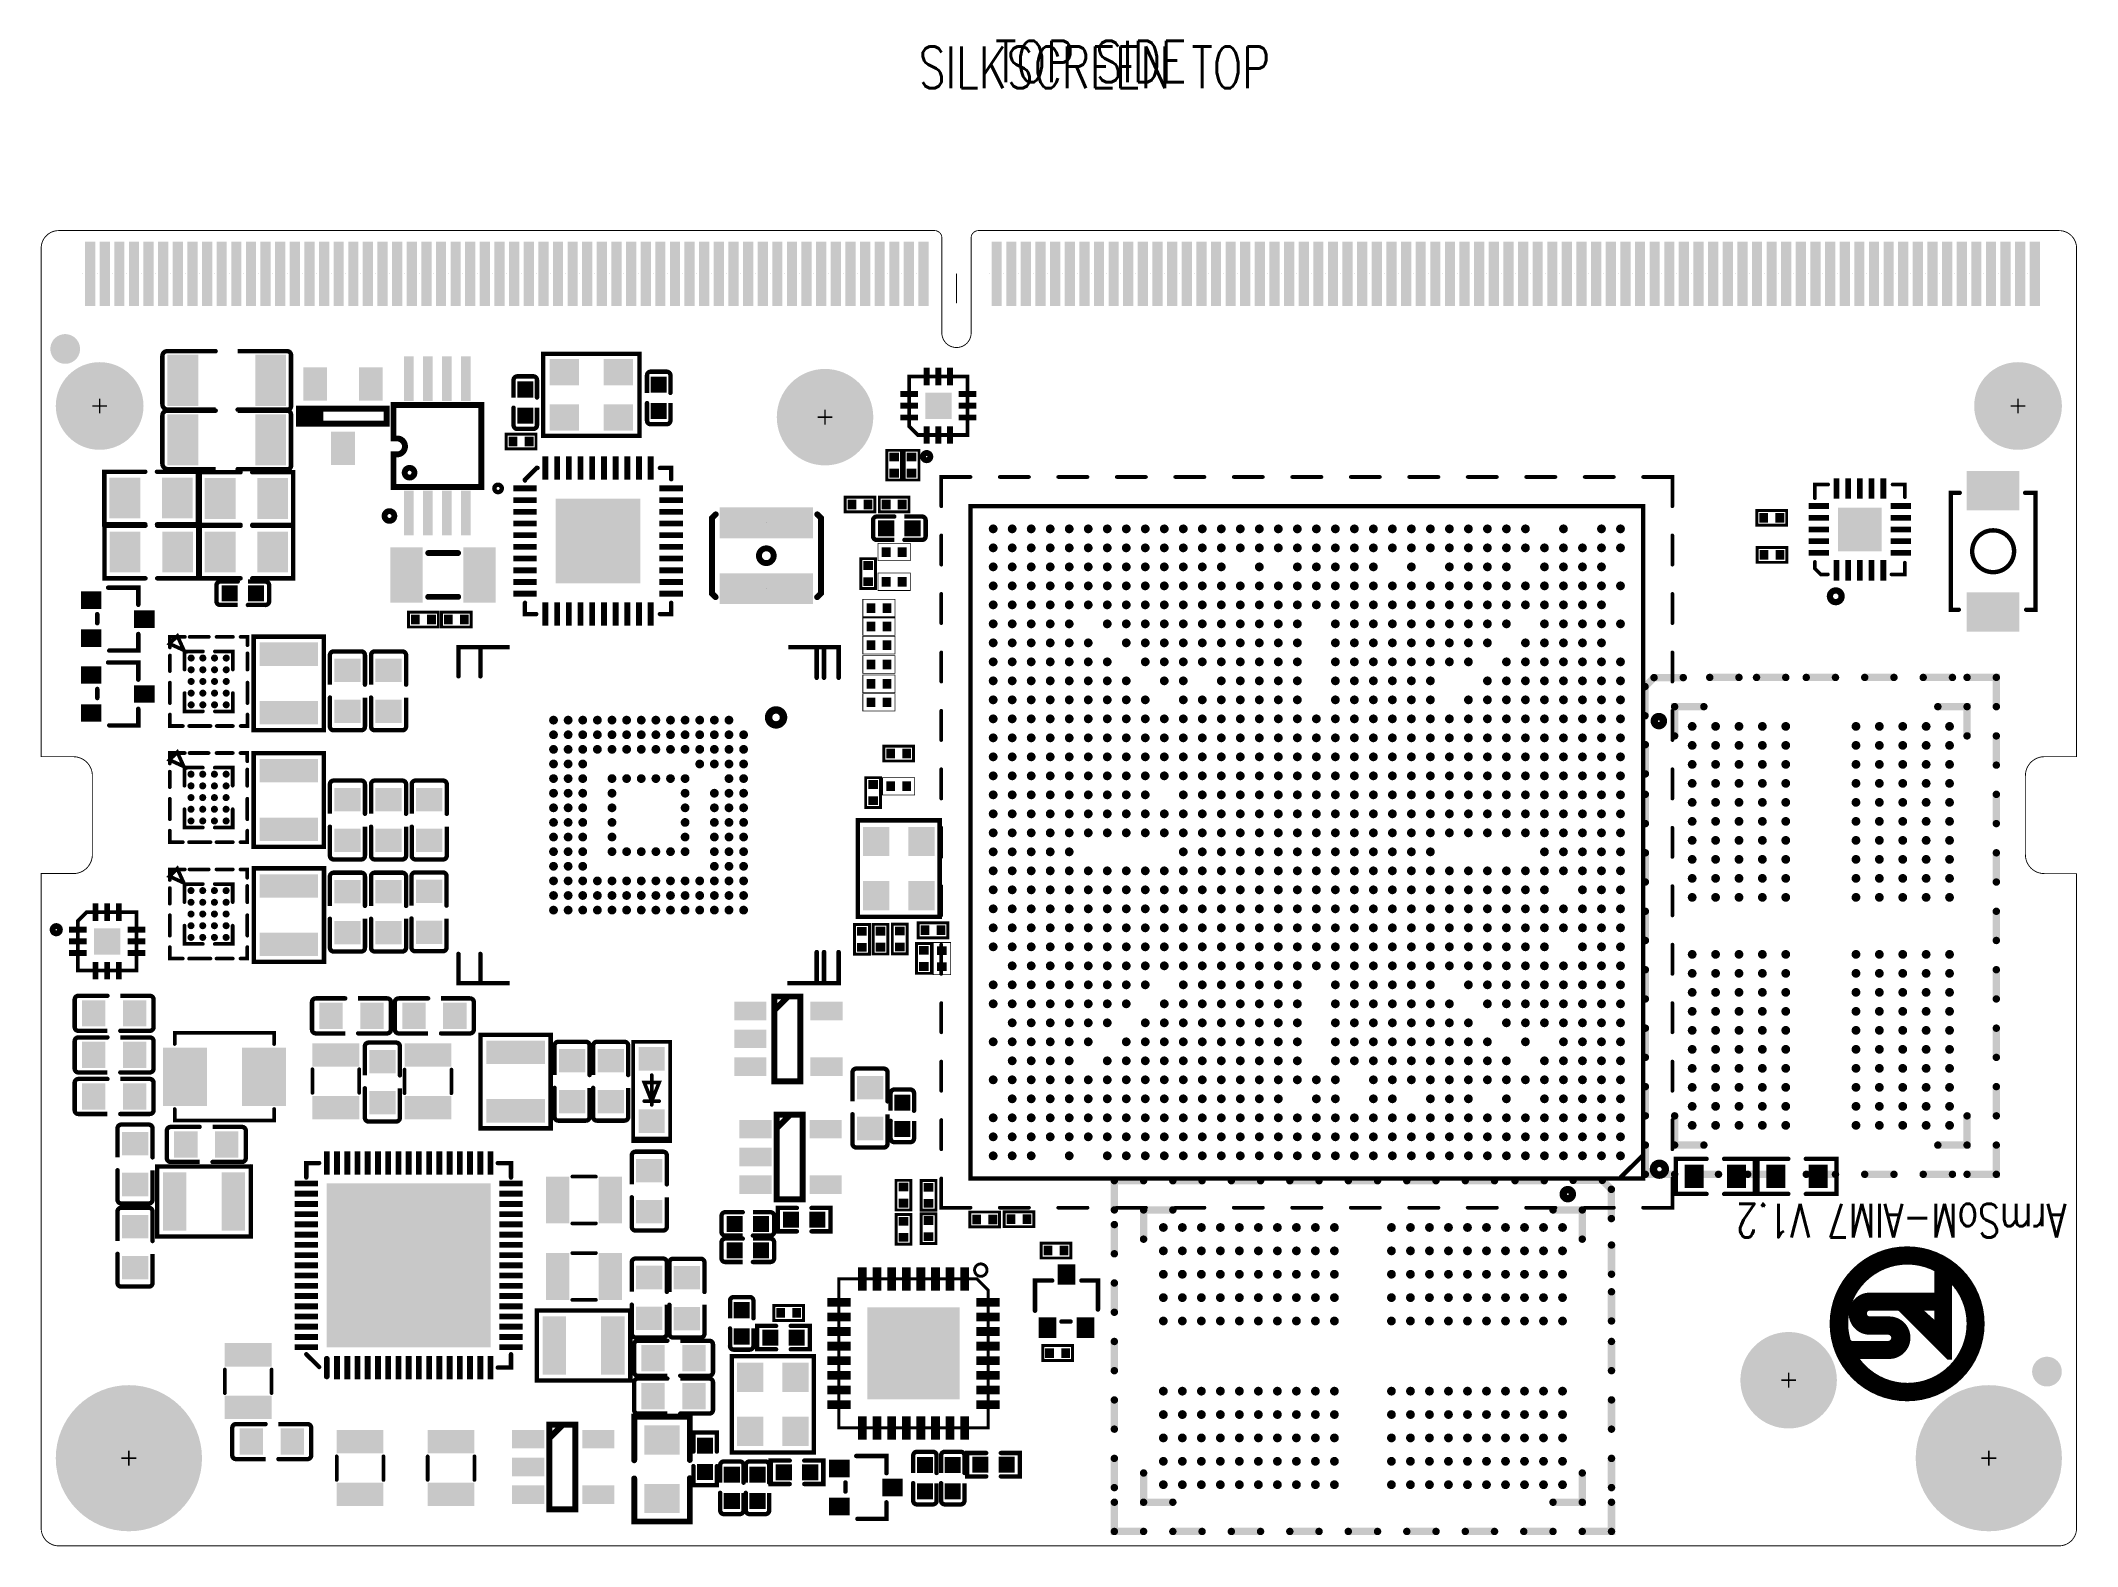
# Model space of a CAD drawing. Extents: x -0.2 to 69.5, y 0 to 51.5.
import ezdxf

# ---------------------------------------------------------------- set-up
doc = ezdxf.new("R2010")
doc.units = 0
for name, color, linetype in [('2D_LINE_00', 253, 'CONTINUOUS'), ('2D_LINE_01', 253, 'CONTINUOUS'), ('2D_LINE_126', 255, 'CONTINUOUS'), ('DRIL_NPLTE_THRU_01', 255, 'CONTINUOUS'), ('DRIL_PLTE_THRU_01', 255, 'CONTINUOUS'), ('DRIL_SYMBOL', 6, 'CONTINUOUS'), ('PADS_INNER', 253, 'CONTINUOUS'), ('PADS_TOP', 253, 'CONTINUOUS'), ('PART_TOP_2DLINE_00', 1, 'CONTINUOUS'), ('PART_TOP_2DLINE_01', 1, 'CONTINUOUS'), ('PART_TOP_2DLINE_126', 255, 'CONTINUOUS'), ('TEXT_01', 253, 'CONTINUOUS'), ('TEXT_126', 255, 'CONTINUOUS')]:
    doc.layers.add(name, color=color, linetype=linetype)
doc.styles.add('W0$1651', font='simplex', dxfattribs={"width": 0.75})
doc.styles.add('W0$2032', font='simplex', dxfattribs={"width": 0.75})

msp = doc.modelspace()

# ---------------------------------------------------------------- texts
at = {"layer": 'TEXT_01', "style": 'W0$2032', "width": 0.75}
msp.add_text('TOP SIDE', height=1.4224, dxfattribs=at).set_placement((32.474, 50.094))
at = {"layer": 'TEXT_126', "style": 'W0$2032', "width": 0.75}
msp.add_text('SILKSCREEN TOP', height=1.4224, dxfattribs=at).set_placement((29.858, 49.891))
at = {"layer": 'TEXT_126', "style": 'W0$1651', "width": 0.75}
msp.add_text('ArmSoM-AIM7 V1.2', height=1.1557, rotation=180, dxfattribs=at).set_placement((69.098, 11.727))

# ---------------------------------------------------------------- blocks, each defined once
blk = doc.blocks.new('SMOOTH_0$2032')
at = {"const_width": 0.1016}
blk.add_lwpolyline([(-0.0508, 0, 1), (0.0508, 0, 1)], format="xyb", close=True, dxfattribs=at)
blk = doc.blocks.new('DRAWING_1')
at = {"layer": '2D_LINE_01', "const_width": 0.2032}
blk.add_lwpolyline([(0, 0), (0, 0.002032)], dxfattribs=at)
at = {"layer": '2D_LINE_01'}
for p in [(0, 0.002032), (0, 0)]:
    blk.add_blockref('SMOOTH_0$2032', p, dxfattribs=at)
blk = doc.blocks.new('SMOOTH_0$029972')
at = {"const_width": 0.015}
blk.add_lwpolyline([(-0.007, 0, 1), (0.007, 0, 1)], format="xyb", close=True, dxfattribs=at)
blk = doc.blocks.new('DRAWING_551')
at = {"layer": '2D_LINE_00', "const_width": 0.03}
blk.add_lwpolyline([(8.987, -17.484, -0.414214), (8.386, -18.085), (-60.014, -18.085, -0.414214), (-60.613, -17.485), (-60.613, 4.916), (-59.513, 4.916, 0.414214), (-58.863, 5.565), (-58.863, 8.265, 0.414214), (-59.513, 8.915), (-60.613, 8.915), (-60.613, 26.316, -0.414214), (-60.014, 26.915), (-30.063, 26.915, -0.413192), (-29.815, 26.667), (-29.815, 23.399, 0.967377), (-28.813, 23.399), (-28.813, 26.665, -0.414214), (-28.563, 26.915), (8.386, 26.915, -0.414214), (8.987, 26.315), (8.987, 8.915), (7.886, 8.915, 0.414214), (7.237, 8.266), (7.237, 5.564, 0.414214), (7.886, 4.915), (8.987, 4.915)], format="xyb", close=True, dxfattribs=at)
at = {"layer": '2D_LINE_00'}
for p in [(8.386, -18.085), (8.987, -17.484)]:
    blk.add_blockref('SMOOTH_0$029972', p, dxfattribs=at)
blk = doc.blocks.new('SMOOTH_0$199898')
at = {"const_width": 0.099949}
blk.add_lwpolyline([(-0.049974, 0, 1), (0.049974, 0, 1)], format="xyb", close=True, dxfattribs=at)
blk = doc.blocks.new('DRAWING_723')
at = {"layer": '2D_LINE_126', "const_width": 0.2}
for points in [[(-4.683, -0.003, 1), (0.417, -0.003, 1)], [(-4.247, 0, 1), (0, 0, 1)]]:
    blk.add_lwpolyline(points, format="xyb", close=True, dxfattribs=at)
for points in [[(-3.361, 1.749), (-3.643, 2.031)], [(-3.314, 1.788), (-3.592, 2.066)], [(-3.258, 1.818), (-3.54, 2.1)], [(-3.207, 1.848), (-3.493, 2.134)], [(-3.147, 1.878), (-3.442, 2.173)], [(-3.091, 1.907), (-3.386, 2.203)], [(-3.036, 1.937), (-3.326, 2.228)], [(-2.976, 1.963), (-3.271, 2.258)], [(-2.933, 2.006), (-3.211, 2.284)], [(-2.882, 2.036), (-3.155, 2.309)], [(-2.839, 2.079), (-3.096, 2.335)], [(-2.792, 2.121), (-3.031, 2.361)], [(-2.749, 2.164), (-2.972, 2.386)], [(-2.373, 2.523), (-2.918, 1.978)], [(-2.706, 2.207), (-2.907, 2.408)], [(-2.664, 2.25), (-2.839, 2.425)], [(-2.279, 2.532), (-2.785, 2.025)], [(-2.621, 2.292), (-2.775, 2.446)], [(-2.702, 2.463), (-2.574, 2.335)], [(-2.191, 2.534), (-2.664, 2.061)], [(-2.531, 2.378), (-2.634, 2.481)], [(-2.488, 2.416), (-2.565, 2.493)], [(-2.101, 2.538), (-2.546, 2.093)], [(-2.45, 2.463), (-2.493, 2.506)], [(-2.019, 2.535), (-2.435, 2.119)], [(-1.937, 2.531), (-2.339, 2.13)], [(-1.859, 2.524), (-2.249, 2.134)], [(-1.786, 2.512), (-2.163, 2.134)], [(-1.709, 2.503), (-2.078, 2.134)], [(-1.636, 2.49), (-1.994, 2.132)], [(-1.563, 2.478), (-1.909, 2.132)], [(-1.497, 2.458), (-1.838, 2.117)], [(-1.431, 2.439), (-1.765, 2.104)], [(-1.362, 2.422), (-1.693, 2.091)], [(-1.298, 2.401), (-1.626, 2.072)], [(-1.233, 2.38), (-1.556, 2.057)], [(-1.173, 2.354), (-1.49, 2.038)], [(-1.113, 2.328), (-1.428, 2.014)], [(-1.055, 2.302), (-1.366, 1.991)], [(-0.996, 2.275), (-1.306, 1.965)], [(-0.938, 2.248), (-1.244, 1.942)], [(-0.881, 2.214), (-1.182, 1.913)], [(-0.821, 2.181), (-1.12, 1.882)], [(-0.766, 2.145), (-1.066, 1.845)], [(-0.707, 2.11), (-1.006, 1.812)], [(-0.651, 2.07), (-0.95, 1.772)], [(-0.598, 2.03), (-0.897, 1.731)], [(-0.545, 1.99), (-0.844, 1.691)], [(-4.007, 1.031), (-4.289, 1.313)], [(-3.985, 1.086), (-4.255, 1.356)], [(-3.951, 1.142), (-4.22, 1.411)], [(-3.912, 1.193), (-4.186, 1.467)], [(-3.878, 1.24), (-4.156, 1.518)], [(-3.844, 1.292), (-4.118, 1.565)], [(-3.805, 1.339), (-4.075, 1.608)], [(-3.771, 1.39), (-4.036, 1.655)], [(-3.724, 1.433), (-3.994, 1.702)], [(-3.686, 1.48), (-3.955, 1.749)], [(-3.643, 1.518), (-3.917, 1.792)], [(-3.6, 1.561), (-3.874, 1.835)], [(-3.555, 1.602), (-3.829, 1.875)], [(-3.506, 1.638), (-3.784, 1.916)], [(-3.737, 1.954), (-3.459, 1.677)], [(-3.686, 1.989), (-3.412, 1.715)], [(-0.996, 1.792), (-1.094, 1.792)], [(-0.876, 1.706), (-1.094, 1.706)], [(-0.756, 1.621), (-1.094, 1.621)], [(-0.709, 1.535), (-1.094, 1.535)], [(-0.713, 1.45), (-1.094, 1.45)], [(-0.709, 1.364), (-1.09, 1.364)], [(-0.497, 1.947), (-0.791, 1.653)], [(-0.442, 1.905), (-0.741, 1.607)], [(-0.392, 1.862), (-0.691, 1.563)], [(-0.346, 1.815), (-0.644, 1.516)], [(-0.299, 1.768), (-0.598, 1.47)], [(-0.255, 1.719), (-0.554, 1.42)], [(-0.212, 1.672), (-0.511, 1.373)], [(-0.165, 1.622), (-0.464, 1.323)], [(-0.128, 1.566), (-0.427, 1.267)], [(-0.084, 1.513), (-0.383, 1.214)], [(-0.047, 1.457), (-0.346, 1.158)], [(-0.009, 1.404), (-0.308, 1.105)], [(0.025, 1.345), (-0.274, 1.046)], [(-4.25, 0.329), (-4.575, 0.654)], [(-4.242, 0.406), (-4.554, 0.719)], [(-4.218, 0.468), (-4.535, 0.785)], [(-4.208, 0.543), (-4.507, 0.843)], [(-4.19, 0.607), (-4.486, 0.902)], [(-4.173, 0.68), (-4.46, 0.967)], [(-4.148, 0.74), (-4.438, 1.031)], [(-4.126, 0.804), (-4.415, 1.093)], [(-4.096, 0.86), (-4.387, 1.15)], [(-4.071, 0.92), (-4.349, 1.198)], [(-4.036, 0.971), (-4.323, 1.257)], [(-3.592, 0.92), (-3.981, 0.53)], [(-3.746, 0.847), (-3.925, 0.667)], [(-3.489, 0.937), (-3.878, 0.547)], [(-3.395, 0.945), (-3.784, 0.556)], [(-3.309, 0.945), (-3.699, 0.556)], [(-3.22, 0.949), (-3.609, 0.56)], [(-3.134, 0.949), (-3.523, 0.56)], [(-3.049, 0.949), (-3.438, 0.56)], [(-2.963, 0.949), (-3.352, 0.56)], [(-2.877, 0.949), (-3.267, 0.56)], [(-2.792, 0.949), (-3.181, 0.56)], [(-2.706, 0.949), (-3.096, 0.56)], [(-2.621, 0.949), (-3.01, 0.56)], [(-2.535, 0.949), (-2.924, 0.56)], [(-2.445, 0.954), (-2.835, 0.565)], [(-2.364, 0.949), (-2.753, 0.56)], [(-2.279, 0.949), (-2.668, 0.56)], [(-2.189, 0.954), (-2.582, 0.56)], [(-2.103, 0.954), (-2.497, 0.56)], [(-2.022, 0.949), (-2.416, 0.556)], [(-2.36, 0.526), (-1.937, 0.949)], [(-2.279, 0.522), (-1.855, 0.945)], [(-2.189, 0.526), (-1.765, 0.949)], [(-2.103, 0.526), (-1.68, 0.949)], [(-2.014, 0.53), (-1.59, 0.954)], [(-1.928, 0.526), (-1.505, 0.949)], [(-1.813, 0.556), (-1.423, 0.945)], [(-1.731, 0.556), (-1.342, 0.945)], [(-1.646, 0.552), (-1.308, 0.89)], [(-1.564, 0.552), (-1.308, 0.808)], [(-1.479, 0.552), (-1.304, 0.727)], [(-1.393, 0.552), (-1.312, 0.633)], [(-0.709, 1.108), (-1.094, 1.108)], [(-0.709, 1.022), (-1.094, 1.022)], [(-0.709, 0.937), (-1.094, 0.937)], [(-0.709, 0.766), (-1.094, 0.766)], [(-0.709, 0.68), (-1.094, 0.68)], [(-0.709, 1.279), (-1.09, 1.279)], [(-0.709, 1.198), (-1.09, 1.198)], [(-0.709, 0.851), (-1.09, 0.851)], [(0.059, 1.286), (-0.24, 0.987)], [(0.093, 1.227), (-0.205, 0.928)], [(0.125, 1.164), (-0.174, 0.866)], [(0.152, 1.113), (-0.147, 0.814)], [(0.177, 1.053), (-0.122, 0.754)], [(0.203, 0.994), (-0.102, 0.689)], [(0.225, 0.93), (-0.077, 0.628)], [(0.251, 0.87), (-0.059, 0.56)], [(0.274, 0.807), (-0.04, 0.494)], [(0.296, 0.744), (-0.025, 0.423)], [(0.313, 0.676), (-0.012, 0.351)], [(0.334, 0.612), (0.001, 0.278)], [(-4.518, -0.088), (-4.664, 0.059)], [(-4.477, -0.043), (-4.661, 0.141)], [(-4.558, -0.133), (-4.661, -0.03)], [(-4.43, -0.004), (-4.652, 0.218)], [(-4.391, 0.043), (-4.648, 0.299)], [(-4.263, 0.12), (-4.644, -0.261)], [(-4.34, 0.077), (-4.635, 0.372)], [(-4.274, 0.024), (-4.635, -0.338)], [(-4.272, -0.06), (-4.631, -0.419)], [(-4.302, 0.124), (-4.622, 0.445)], [(-4.259, 0.167), (-4.61, 0.517)], [(-4.259, 0.252), (-4.592, 0.586)], [(-3.831, 0.552), (-4.007, 0.376)], [(-3.746, 0.543), (-4.007, 0.282)], [(-3.917, 0.547), (-3.998, 0.466)], [(-3.66, 0.547), (-3.989, 0.218)], [(-3.596, 0.53), (-3.972, 0.154)], [(-3.617, 0.423), (-3.955, 0.086)], [(-3.634, 0.338), (-3.93, 0.043)], [(-3.617, 0.278), (-3.895, 0)], [(-3.587, 0.231), (-3.861, -0.043)], [(-3.553, 0.184), (-3.823, -0.086)], [(-3.506, 0.154), (-3.784, -0.124)], [(-3.438, 0.133), (-3.733, -0.163)], [(-3.361, 0.124), (-3.677, -0.192)], [(-3.275, 0.124), (-3.617, -0.218)], [(-3.19, 0.124), (-3.553, -0.24)], [(-3.104, 0.124), (-3.485, -0.257)], [(-3.019, 0.124), (-3.403, -0.261)], [(-2.933, 0.124), (-3.318, -0.261)], [(-2.852, 0.124), (-3.228, -0.252)], [(-2.762, 0.124), (-3.138, -0.252)], [(-2.676, 0.124), (-3.057, -0.257)], [(-2.599, 0.107), (-2.963, -0.257)], [(-2.544, 0.086), (-2.882, -0.252)], [(-2.484, 0.06), (-2.8, -0.257)], [(-2.42, 0.038), (-2.719, -0.261)], [(-2.377, -0.004), (-2.655, -0.282)], [(-2.334, -0.043), (-2.608, -0.316)], [(-2.287, -0.086), (-2.574, -0.372)], [(-1.787, 0.509), (-2.313, 0.509)], [(-1.693, 0.423), (-2.232, 0.423)], [(-1.599, 0.338), (-2.142, 0.338)], [(-1.5, 0.252), (-2.061, 0.252)], [(-1.398, 0.167), (-1.975, 0.167)], [(-1.308, 0.081), (-1.889, 0.081)], [(-1.218, -0.004), (-1.804, -0.004)], [(-1.137, -0.09), (-1.718, -0.09)], [(-0.709, 0.594), (-1.094, 0.594)], [(-0.709, 0.509), (-1.094, 0.509)], [(-0.709, 0.423), (-1.094, 0.423)], [(-0.709, 0.167), (-1.094, 0.167)], [(-0.709, 0.081), (-1.094, 0.081)], [(-0.709, -0.004), (-1.094, -0.004)], [(-0.709, 0.338), (-1.09, 0.338)], [(-0.705, 0.252), (-1.09, 0.252)], [(-0.709, -0.09), (-1.09, -0.09)], [(0.4, -0.007), (-0.014, -0.421)], [(0.401, 0.079), (0.001, -0.321)], [(0.347, 0.539), (0.009, 0.201)], [(0.364, 0.47), (0.009, 0.115)], [(0.373, 0.393), (0.016, 0.036)], [(0.398, 0.162), (0.016, -0.22)], [(0.384, 0.323), (0.018, -0.043)], [(0.389, 0.234), (0.018, -0.137)], [(0.401, -0.13), (0.349, -0.079)], [(-4.601, -0.171), (-4.652, -0.12)], [(-4.267, -0.141), (-4.614, -0.488)], [(-4.263, -0.222), (-4.601, -0.56)], [(-4.255, -0.299), (-4.588, -0.633)], [(-4.237, -0.368), (-4.562, -0.693)], [(-4.225, -0.436), (-4.545, -0.757)], [(-4.208, -0.509), (-4.524, -0.825)], [(-4.19, -0.577), (-4.507, -0.894)], [(-4.178, -0.65), (-4.481, -0.954)], [(-4.148, -0.706), (-4.451, -1.009)], [(-4.126, -0.77), (-4.43, -1.073)], [(-3.78, -1.082), (-4.096, -0.766)], [(-3.694, -1.082), (-4.071, -0.706)], [(-3.609, -1.082), (-3.985, -0.706)], [(-3.519, -1.082), (-3.895, -0.706)], [(-3.438, -1.082), (-3.814, -0.706)], [(-3.344, -1.086), (-3.729, -0.701)], [(-3.262, -1.086), (-3.647, -0.701)], [(-3.177, -1.086), (-3.557, -0.706)], [(-3.091, -1.086), (-3.476, -0.701)], [(-3.01, -1.086), (-3.395, -0.701)], [(-2.92, -1.086), (-3.301, -0.706)], [(-2.835, -1.086), (-3.22, -0.701)], [(-2.753, -1.082), (-3.13, -0.706)], [(-2.672, -1.078), (-3.044, -0.706)], [(-2.595, -1.065), (-2.954, -0.706)], [(-2.531, -1.048), (-2.869, -0.71)], [(-2.475, -1.022), (-2.783, -0.714)], [(-2.42, -0.988), (-2.702, -0.706)], [(-2.36, -0.954), (-2.638, -0.676)], [(-2.317, -0.915), (-2.591, -0.642)], [(-2.249, -0.133), (-2.552, -0.436)], [(-2.279, -0.868), (-2.552, -0.594)], [(-2.215, -0.184), (-2.531, -0.5)], [(-2.249, -0.817), (-2.527, -0.539)], [(-2.189, -0.24), (-2.484, -0.535)], [(-2.163, -0.304), (-2.441, -0.582)], [(-2.148, -0.374), (-2.396, -0.622)], [(-2.142, -0.453), (-2.356, -0.667)], [(-2.142, -0.535), (-2.313, -0.706)], [(-2.167, -0.646), (-2.27, -0.748)], [(-0.709, -0.175), (-1.637, -0.175)], [(-0.709, -0.261), (-1.539, -0.261)], [(-0.705, -0.346), (-1.462, -0.346)], [(-0.705, -0.432), (-1.372, -0.432)], [(-0.709, -0.517), (-1.295, -0.517)], [(-0.709, -0.603), (-1.201, -0.603)], [(-0.709, -0.689), (-1.12, -0.689)], [(-0.709, -0.774), (-1.038, -0.774)], [(-0.132, -0.795), (0.159, -1.086)], [(-0.11, -0.731), (0.185, -1.026)], [(-0.089, -0.667), (0.21, -0.967)], [(-0.068, -0.607), (0.228, -0.902)], [(-0.046, -0.535), (0.257, -0.838)], [(-0.029, -0.47), (0.279, -0.778)], [(0.014, -0.432), (0.296, -0.714)], [(0.061, -0.389), (0.317, -0.646)], [(0.095, -0.342), (0.334, -0.582)], [(0.138, -0.299), (0.352, -0.513)], [(0.185, -0.257), (0.36, -0.432)], [(0.223, -0.21), (0.381, -0.368)], [(0.27, -0.171), (0.39, -0.291)], [(0.399, -0.21), (0.313, -0.124)], [(-4.096, -0.825), (-4.4, -1.129)], [(-4.071, -0.885), (-4.374, -1.189)], [(-4.045, -0.945), (-4.34, -1.24)], [(-4.015, -1.001), (-4.306, -1.292)], [(-3.981, -1.052), (-4.272, -1.343)], [(-3.951, -1.108), (-4.242, -1.399)], [(-3.925, -1.163), (-4.216, -1.454)], [(-3.887, -1.215), (-4.178, -1.505)], [(-3.848, -1.262), (-4.139, -1.552)], [(-3.81, -1.309), (-4.101, -1.6)], [(-3.771, -1.36), (-4.062, -1.651)], [(-3.865, -1.082), (-4.024, -0.924)], [(-3.733, -1.403), (-4.024, -1.694)], [(-3.694, -1.45), (-3.985, -1.741)], [(-3.652, -1.493), (-3.942, -1.783)], [(-0.709, -0.86), (-0.949, -0.86)], [(-0.709, -0.945), (-0.867, -0.945)], [(-0.709, -1.031), (-0.79, -1.031)], [(-0.564, -1.475), (-0.299, -1.741)], [(-0.525, -1.428), (-0.26, -1.694)], [(-0.487, -1.381), (-0.222, -1.647)], [(-0.448, -1.334), (-0.183, -1.6)], [(-0.41, -1.287), (-0.145, -1.552)], [(-0.371, -1.24), (-0.106, -1.505)], [(-0.333, -1.193), (-0.068, -1.458)], [(-0.299, -1.142), (-0.033, -1.407)], [(-0.271, -1.084), (0.003, -1.358)], [(-0.237, -1.033), (0.037, -1.307)], [(-0.213, -0.967), (0.074, -1.253)], [(-0.183, -0.92), (0.099, -1.202)], [(-0.153, -0.864), (0.129, -1.146)], [(-3.609, -1.535), (-3.9, -1.826)], [(-3.562, -1.574), (-3.853, -1.865)], [(-3.519, -1.617), (-3.81, -1.907)], [(-3.472, -1.655), (-3.763, -1.946)], [(-3.425, -1.694), (-3.716, -1.984)], [(-3.378, -1.732), (-3.669, -2.023)], [(-3.326, -1.766), (-3.619, -2.059)], [(-3.275, -1.801), (-3.57, -2.096)], [(-3.224, -1.835), (-3.519, -2.13)], [(-3.168, -1.865), (-3.463, -2.16)], [(-3.113, -1.895), (-3.412, -2.194)], [(-3.057, -1.925), (-3.356, -2.224)], [(-3.001, -1.954), (-3.301, -2.254)], [(-2.942, -1.98), (-3.245, -2.284)], [(-2.877, -2.002), (-3.185, -2.309)], [(-2.813, -2.023), (-3.125, -2.335)], [(-2.749, -2.044), (-3.066, -2.361)], [(-2.681, -2.061), (-3.001, -2.382)], [(-2.612, -2.079), (-2.937, -2.404)], [(-2.544, -2.096), (-2.873, -2.425)], [(-2.475, -2.113), (-2.809, -2.446)], [(-2.398, -2.126), (-2.736, -2.463)], [(-2.334, -2.143), (-2.672, -2.481)], [(-2.249, -2.143), (-2.599, -2.493)], [(-2.163, -2.143), (-2.522, -2.502)], [(-2.452, -2.517), (-2.118, -2.183)], [(-2.12, -2.143), (-1.757, -2.506)], [(-2.035, -2.143), (-1.684, -2.493)], [(-1.949, -2.143), (-1.611, -2.481)], [(-1.872, -2.134), (-1.539, -2.468)], [(-1.791, -2.13), (-1.47, -2.451)], [(-1.718, -2.113), (-1.402, -2.429)], [(-1.659, -2.091), (-1.338, -2.412)], [(-1.586, -2.079), (-1.274, -2.391)], [(-1.513, -2.066), (-1.214, -2.365)], [(-1.453, -2.04), (-1.154, -2.339)], [(-1.389, -2.019), (-1.09, -2.318)], [(-1.325, -1.997), (-1.038, -2.284)], [(-1.265, -1.972), (-0.983, -2.254)], [(-1.205, -1.946), (-0.923, -2.228)], [(-1.15, -1.916), (-0.867, -2.198)], [(-1.094, -1.886), (-0.812, -2.168)], [(-1.038, -1.856), (-0.765, -2.13)], [(-0.983, -1.826), (-0.709, -2.1)], [(-0.931, -1.792), (-0.658, -2.066)], [(-0.884, -1.753), (-0.611, -2.027)], [(-0.837, -1.715), (-0.564, -1.989)], [(-0.786, -1.681), (-0.521, -1.946)], [(-0.739, -1.642), (-0.474, -1.907)], [(-0.694, -1.602), (-0.429, -1.867)], [(-0.649, -1.561), (-0.384, -1.826)], [(-0.606, -1.518), (-0.341, -1.783)], [(-2.377, -2.528), (-2.078, -2.228)], [(-2.292, -2.528), (-2.035, -2.271)], [(-2.206, -2.528), (-1.992, -2.314)], [(-2.12, -2.528), (-1.949, -2.357)], [(-2.035, -2.528), (-1.907, -2.399)], [(-1.949, -2.528), (-1.864, -2.442)]]:
    blk.add_lwpolyline(points, dxfattribs=at)
for points in [[(-1.105, 1.868), (-1.105, -0.09), (-1.806, 0.545), (-1.301, 0.545), (-1.301, 0.965), (-3.409, 0.965, 1), (-3.409, -0.277), (-2.783, -0.277, -1), (-2.783, -0.688), (-4.072, -0.688), (-4.16, -0.601), (-4.231, -0.283), (-4.231, -0.224)], [(-0.701, 1.523), (-0.701, -1.127), (-0.71, -1.127), (-2.354, 0.517), (-2.441, 0.548), (-3.409, 0.548, 1), (-3.409, 0.149), (-2.746, 0.149, -1), (-2.746, -1.105), (-3.932, -1.105)]]:
    blk.add_lwpolyline(points, format="xyb", dxfattribs=at)
at = {"layer": '2D_LINE_126'}
for p in [(-3.643, 2.031), (-3.592, 2.066), (-3.54, 2.1), (-3.493, 2.134), (-3.442, 2.173), (-3.386, 2.203), (-3.326, 2.228), (-3.271, 2.258), (-3.211, 2.284), (-3.155, 2.309), (-3.096, 2.335), (-3.031, 2.361), (-2.972, 2.386), (-2.933, 2.006), (-2.907, 2.408), (-2.882, 2.036), (-2.839, 2.425), (-2.839, 2.079), (-2.792, 2.121), (-2.785, 2.025), (-2.775, 2.446), (-2.749, 2.164), (-2.706, 2.207), (-2.702, 2.463), (-2.664, 2.25), (-2.664, 2.061), (-2.634, 2.481), (-2.621, 2.292), (-2.574, 2.335), (-2.565, 2.493), (-2.546, 2.093), (-2.531, 2.378), (-2.493, 2.506), (-2.488, 2.416), (-2.45, 2.463), (-2.435, 2.119), (-2.373, 2.523), (-2.339, 2.13), (-2.279, 2.532), (-2.249, 2.134), (-2.191, 2.534), (-2.163, 2.134), (-2.101, 2.538), (-2.078, 2.134), (-2.019, 2.535), (-1.994, 2.132), (-1.937, 2.531), (-1.909, 2.132), (-1.859, 2.524), (-1.838, 2.117), (-1.786, 2.512), (-1.765, 2.104), (-1.709, 2.503), (-1.693, 2.091), (-1.636, 2.49), (-1.626, 2.072), (-1.563, 2.478), (-1.556, 2.057), (-1.497, 2.458), (-1.49, 2.038), (-1.431, 2.439), (-1.428, 2.014), (-1.366, 1.991), (-1.362, 2.422), (-1.298, 2.401), (-1.233, 2.38), (-1.173, 2.354), (-1.113, 2.328), (-1.055, 2.302), (-0.996, 2.275), (-0.938, 2.248), (-0.881, 2.214), (-0.821, 2.181), (-0.766, 2.145), (-0.707, 2.11), (-0.651, 2.07), (-0.598, 2.03), (-0.545, 1.99), (-4.289, 1.313), (-4.255, 1.356), (-4.22, 1.411), (-4.186, 1.467), (-4.156, 1.518), (-4.118, 1.565), (-4.075, 1.608), (-4.036, 1.655), (-3.994, 1.702), (-3.955, 1.749), (-3.917, 1.792), (-3.874, 1.835), (-3.829, 1.875), (-3.805, 1.339), (-3.784, 1.916), (-3.771, 1.39), (-3.737, 1.954), (-3.724, 1.433), (-3.686, 1.989), (-3.686, 1.48), (-3.643, 1.518), (-3.6, 1.561), (-3.555, 1.602), (-3.506, 1.638), (-3.459, 1.677), (-3.412, 1.715), (-3.361, 1.749), (-3.314, 1.788), (-3.258, 1.818), (-3.207, 1.848), (-3.147, 1.878), (-3.091, 1.907), (-3.036, 1.937), (-2.976, 1.963), (-2.918, 1.978), (-1.306, 1.965), (-1.244, 1.942), (-1.182, 1.913), (-1.12, 1.882), (-1.105, 1.868), (-1.094, 1.792), (-1.094, 1.706), (-1.094, 1.621), (-1.094, 1.535), (-1.094, 1.45), (-1.09, 1.364), (-1.066, 1.845), (-1.006, 1.812), (-0.996, 1.792), (-0.95, 1.772), (-0.897, 1.731), (-0.876, 1.706), (-0.844, 1.691), (-0.791, 1.653), (-0.756, 1.621), (-0.741, 1.607), (-0.713, 1.45), (-0.709, 1.535), (-0.709, 1.364), (-0.701, 1.523), (-0.691, 1.563), (-0.644, 1.516), (-0.598, 1.47), (-0.554, 1.42), (-0.511, 1.373), (-0.497, 1.947), (-0.464, 1.323), (-0.442, 1.905), (-0.392, 1.862), (-0.346, 1.815), (-0.299, 1.768), (-0.255, 1.719), (-0.212, 1.672), (-0.165, 1.622), (-0.128, 1.566), (-0.084, 1.513), (-0.047, 1.457), (-0.009, 1.404), (0.025, 1.345), (-4.575, 0.654), (-4.554, 0.719), (-4.535, 0.785), (-4.507, 0.843), (-4.486, 0.902), (-4.46, 0.967), (-4.438, 1.031), (-4.415, 1.093), (-4.387, 1.15), (-4.349, 1.198), (-4.323, 1.257), (-4.19, 0.607), (-4.173, 0.68), (-4.148, 0.74), (-4.126, 0.804), (-4.096, 0.86), (-4.071, 0.92), (-4.036, 0.971), (-4.007, 1.031), (-3.985, 1.086), (-3.951, 1.142), (-3.925, 0.667), (-3.912, 1.193), (-3.878, 1.24), (-3.844, 1.292), (-3.746, 0.847), (-3.592, 0.92), (-3.489, 0.937), (-3.409, 0.965), (-3.395, 0.945), (-3.309, 0.945), (-3.22, 0.949), (-3.134, 0.949), (-3.049, 0.949), (-2.963, 0.949), (-2.877, 0.949), (-2.792, 0.949), (-2.706, 0.949), (-2.621, 0.949), (-2.535, 0.949), (-2.445, 0.954), (-2.364, 0.949), (-2.279, 0.949), (-2.189, 0.954), (-2.103, 0.954), (-2.022, 0.949), (-1.937, 0.949), (-1.855, 0.945), (-1.765, 0.949), (-1.68, 0.949), (-1.59, 0.954), (-1.505, 0.949), (-1.423, 0.945), (-1.342, 0.945), (-1.312, 0.633), (-1.308, 0.89), (-1.308, 0.808), (-1.304, 0.727), (-1.301, 0.965), (-1.094, 1.108), (-1.094, 1.022), (-1.094, 0.937), (-1.094, 0.766), (-1.094, 0.68), (-1.09, 1.279), (-1.09, 1.198), (-1.09, 0.851), (-0.709, 1.279), (-0.709, 1.198), (-0.709, 1.108), (-0.709, 1.022), (-0.709, 0.937), (-0.709, 0.851), (-0.709, 0.766), (-0.709, 0.68), (-0.427, 1.267), (-0.383, 1.214), (-0.346, 1.158), (-0.308, 1.105), (-0.274, 1.046), (-0.24, 0.987), (-0.205, 0.928), (-0.174, 0.866), (-0.147, 0.814), (-0.122, 0.754), (-0.102, 0.689), (-0.077, 0.628), (0.059, 1.286), (0.093, 1.227), (0.125, 1.164), (0.152, 1.113), (0.177, 1.053), (0.203, 0.994), (0.225, 0.93), (0.251, 0.87), (0.274, 0.807), (0.296, 0.744), (0.313, 0.676), (0.334, 0.612), (-4.664, 0.059), (-4.661, 0.141), (-4.661, -0.03), (-4.652, 0.218), (-4.648, 0.299), (-4.635, 0.372), (-4.622, 0.445), (-4.61, 0.517), (-4.592, 0.586), (-4.518, -0.088), (-4.477, -0.043), (-4.43, -0.004), (-4.391, 0.043), (-4.34, 0.077), (-4.302, 0.124), (-4.274, 0.024), (-4.272, -0.06), (-4.263, 0.12), (-4.259, 0.252), (-4.259, 0.167), (-4.25, 0.329), (-4.242, 0.406), (-4.218, 0.468), (-4.208, 0.543), (-4.007, 0.376), (-4.007, 0.282), (-3.998, 0.466), (-3.989, 0.218), (-3.981, 0.53), (-3.972, 0.154), (-3.955, 0.086), (-3.93, 0.043), (-3.917, 0.547), (-3.895, 0), (-3.878, 0.547), (-3.861, -0.043), (-3.831, 0.552), (-3.823, -0.086), (-3.784, 0.556), (-3.746, 0.543), (-3.699, 0.556), (-3.66, 0.547), (-3.634, 0.338), (-3.617, 0.423), (-3.617, 0.278), (-3.609, 0.56), (-3.596, 0.53), (-3.587, 0.231), (-3.553, 0.184), (-3.523, 0.56), (-3.506, 0.154), (-3.438, 0.56), (-3.438, 0.133), (-3.409, 0.548), (-3.361, 0.124), (-3.352, 0.56), (-3.275, 0.124), (-3.267, 0.56), (-3.19, 0.124), (-3.181, 0.56), (-3.104, 0.124), (-3.096, 0.56), (-3.019, 0.124), (-3.01, 0.56), (-2.933, 0.124), (-2.924, 0.56), (-2.852, 0.124), (-2.835, 0.565), (-2.762, 0.124), (-2.753, 0.56), (-2.676, 0.124), (-2.668, 0.56), (-2.599, 0.107), (-2.582, 0.56), (-2.544, 0.086), (-2.497, 0.56), (-2.484, 0.06), (-2.441, 0.548), (-2.42, 0.038), (-2.416, 0.556), (-2.377, -0.004), (-2.36, 0.526), (-2.354, 0.517), (-2.334, -0.043), (-2.313, 0.509), (-2.287, -0.086), (-2.279, 0.522), (-2.232, 0.423), (-2.189, 0.526), (-2.142, 0.338), (-2.103, 0.526), (-2.061, 0.252), (-2.014, 0.53), (-1.975, 0.167), (-1.928, 0.526), (-1.889, 0.081), (-1.813, 0.556), (-1.806, 0.545), (-1.804, -0.004), (-1.787, 0.509), (-1.731, 0.556), (-1.718, -0.09), (-1.693, 0.423), (-1.646, 0.552), (-1.599, 0.338), (-1.564, 0.552), (-1.5, 0.252), (-1.479, 0.552), (-1.398, 0.167), (-1.393, 0.552), (-1.308, 0.081), (-1.301, 0.545), (-1.218, -0.004), (-1.137, -0.09), (-1.105, -0.09), (-1.094, 0.594), (-1.094, 0.509), (-1.094, 0.423), (-1.094, 0.167), (-1.094, 0.081), (-1.094, -0.004), (-1.09, 0.338), (-1.09, 0.252), (-1.09, -0.09), (-0.709, 0.594), (-0.709, 0.509), (-0.709, 0.423), (-0.709, 0.338), (-0.709, 0.167), (-0.709, 0.081), (-0.709, -0.004), (-0.709, -0.09), (-0.705, 0.252), (-0.059, 0.56), (-0.04, 0.494), (-0.025, 0.423), (-0.012, 0.351), (0.001, 0.278), (0.009, 0.201), (0.009, 0.115), (0.016, 0.036), (0.018, -0.043), (0.347, 0.539), (0.349, -0.079), (0.364, 0.47), (0.373, 0.393), (0.384, 0.323), (0.389, 0.234), (0.398, 0.162), (0.4, -0.007), (0.401, 0.079), (-4.652, -0.12), (-4.644, -0.261), (-4.635, -0.338), (-4.631, -0.419), (-4.614, -0.488), (-4.601, -0.171), (-4.601, -0.56), (-4.588, -0.633), (-4.562, -0.693), (-4.558, -0.133), (-4.545, -0.757), (-4.267, -0.141), (-4.263, -0.222), (-4.255, -0.299), (-4.237, -0.368), (-4.225, -0.436), (-4.208, -0.509), (-4.19, -0.577), (-4.178, -0.65), (-4.148, -0.706), (-4.126, -0.77), (-4.096, -0.766), (-4.071, -0.706), (-3.985, -0.706), (-3.895, -0.706), (-3.814, -0.706), (-3.784, -0.124), (-3.733, -0.163), (-3.729, -0.701), (-3.677, -0.192), (-3.647, -0.701), (-3.617, -0.218), (-3.557, -0.706), (-3.553, -0.24), (-3.485, -0.257), (-3.476, -0.701), (-3.403, -0.261), (-3.395, -0.701), (-3.318, -0.261), (-3.301, -0.706), (-3.228, -0.252), (-3.22, -0.701), (-3.138, -0.252), (-3.13, -0.706), (-3.057, -0.257), (-3.044, -0.706), (-2.963, -0.257), (-2.954, -0.706), (-2.882, -0.252), (-2.869, -0.71), (-2.8, -0.257), (-2.783, -0.714), (-2.719, -0.261), (-2.702, -0.706), (-2.655, -0.282), (-2.638, -0.676), (-2.608, -0.316), (-2.591, -0.642), (-2.574, -0.372), (-2.552, -0.436), (-2.552, -0.594), (-2.531, -0.5), (-2.527, -0.539), (-2.484, -0.535), (-2.441, -0.582), (-2.396, -0.622), (-2.356, -0.667), (-2.313, -0.706), (-2.27, -0.748), (-2.249, -0.133), (-2.215, -0.184), (-2.189, -0.24), (-2.167, -0.646), (-2.163, -0.304), (-2.148, -0.374), (-2.142, -0.453), (-2.142, -0.535), (-1.637, -0.175), (-1.539, -0.261), (-1.462, -0.346), (-1.372, -0.432), (-1.295, -0.517), (-1.201, -0.603), (-1.12, -0.689), (-1.038, -0.774), (-0.709, -0.175), (-0.709, -0.261), (-0.709, -0.517), (-0.709, -0.603), (-0.709, -0.689), (-0.709, -0.774), (-0.705, -0.346), (-0.705, -0.432), (-0.132, -0.795), (-0.11, -0.731), (-0.089, -0.667), (-0.068, -0.607), (-0.046, -0.535), (-0.029, -0.47), (-0.014, -0.421), (0.001, -0.321), (0.014, -0.432), (0.016, -0.22), (0.018, -0.137), (0.061, -0.389), (0.095, -0.342), (0.138, -0.299), (0.185, -0.257), (0.223, -0.21), (0.27, -0.171), (0.279, -0.778), (0.296, -0.714), (0.313, -0.124), (0.317, -0.646), (0.334, -0.582), (0.352, -0.513), (0.36, -0.432), (0.381, -0.368), (0.39, -0.291), (0.399, -0.21), (0.401, -0.13), (-4.524, -0.825), (-4.507, -0.894), (-4.481, -0.954), (-4.451, -1.009), (-4.43, -1.073), (-4.4, -1.129), (-4.374, -1.189), (-4.34, -1.24), (-4.306, -1.292), (-4.272, -1.343), (-4.242, -1.399), (-4.216, -1.454), (-4.096, -0.825), (-4.071, -0.885), (-4.045, -0.945), (-4.024, -0.924), (-4.015, -1.001), (-3.981, -1.052), (-3.951, -1.108), (-3.925, -1.163), (-3.887, -1.215), (-3.865, -1.082), (-3.848, -1.262), (-3.81, -1.309), (-3.78, -1.082), (-3.771, -1.36), (-3.733, -1.403), (-3.694, -1.082), (-3.694, -1.45), (-3.652, -1.493), (-3.609, -1.082), (-3.519, -1.082), (-3.438, -1.082), (-3.344, -1.086), (-3.262, -1.086), (-3.177, -1.086), (-3.091, -1.086), (-3.01, -1.086), (-2.92, -1.086), (-2.835, -1.086), (-2.753, -1.082), (-2.672, -1.078), (-2.595, -1.065), (-2.531, -1.048), (-2.475, -1.022), (-2.42, -0.988), (-2.36, -0.954), (-2.317, -0.915), (-2.279, -0.868), (-2.249, -0.817), (-0.949, -0.86), (-0.867, -0.945), (-0.79, -1.031), (-0.71, -1.127), (-0.709, -0.86), (-0.709, -0.945), (-0.709, -1.031), (-0.701, -1.127), (-0.564, -1.475), (-0.525, -1.428), (-0.487, -1.381), (-0.448, -1.334), (-0.41, -1.287), (-0.371, -1.24), (-0.333, -1.193), (-0.299, -1.142), (-0.271, -1.084), (-0.237, -1.033), (-0.213, -0.967), (-0.183, -0.92), (-0.153, -0.864), (-0.068, -1.458), (-0.033, -1.407), (0.003, -1.358), (0.037, -1.307), (0.074, -1.253), (0.099, -1.202), (0.129, -1.146), (0.159, -1.086), (0.185, -1.026), (0.21, -0.967), (0.228, -0.902), (0.257, -0.838), (-4.178, -1.505), (-4.139, -1.552), (-4.101, -1.6), (-4.062, -1.651), (-4.024, -1.694), (-3.985, -1.741), (-3.942, -1.783), (-3.9, -1.826), (-3.853, -1.865), (-3.81, -1.907), (-3.763, -1.946), (-3.716, -1.984), (-3.669, -2.023), (-3.619, -2.059), (-3.609, -1.535), (-3.57, -2.096), (-3.562, -1.574), (-3.519, -1.617), (-3.519, -2.13), (-3.472, -1.655), (-3.463, -2.16), (-3.425, -1.694), (-3.378, -1.732), (-3.326, -1.766), (-3.275, -1.801), (-3.224, -1.835), (-3.168, -1.865), (-3.113, -1.895), (-3.057, -1.925), (-3.001, -1.954), (-2.942, -1.98), (-2.877, -2.002), (-2.813, -2.023), (-2.749, -2.044), (-2.681, -2.061), (-2.612, -2.079), (-2.544, -2.096), (-2.475, -2.113), (-2.398, -2.126), (-2.334, -2.143), (-2.249, -2.143), (-2.163, -2.143), (-2.12, -2.143), (-2.118, -2.183), (-2.035, -2.143), (-1.949, -2.143), (-1.872, -2.134), (-1.791, -2.13), (-1.718, -2.113), (-1.659, -2.091), (-1.586, -2.079), (-1.513, -2.066), (-1.453, -2.04), (-1.389, -2.019), (-1.325, -1.997), (-1.265, -1.972), (-1.205, -1.946), (-1.15, -1.916), (-1.094, -1.886), (-1.038, -1.856), (-0.983, -1.826), (-0.931, -1.792), (-0.884, -1.753), (-0.837, -1.715), (-0.812, -2.168), (-0.786, -1.681), (-0.765, -2.13), (-0.739, -1.642), (-0.709, -2.1), (-0.694, -1.602), (-0.658, -2.066), (-0.649, -1.561), (-0.611, -2.027), (-0.606, -1.518), (-0.564, -1.989), (-0.521, -1.946), (-0.474, -1.907), (-0.429, -1.867), (-0.384, -1.826), (-0.341, -1.783), (-0.299, -1.741), (-0.26, -1.694), (-0.222, -1.647), (-0.183, -1.6), (-0.145, -1.552), (-0.106, -1.505), (-3.412, -2.194), (-3.356, -2.224), (-3.301, -2.254), (-3.245, -2.284), (-3.185, -2.309), (-3.125, -2.335), (-3.066, -2.361), (-3.001, -2.382), (-2.937, -2.404), (-2.873, -2.425), (-2.809, -2.446), (-2.736, -2.463), (-2.672, -2.481), (-2.599, -2.493), (-2.522, -2.502), (-2.452, -2.517), (-2.377, -2.528), (-2.292, -2.528), (-2.206, -2.528), (-2.12, -2.528), (-2.078, -2.228), (-2.035, -2.271), (-2.035, -2.528), (-1.992, -2.314), (-1.949, -2.357), (-1.949, -2.528), (-1.907, -2.399), (-1.864, -2.442), (-1.757, -2.506), (-1.684, -2.493), (-1.611, -2.481), (-1.539, -2.468), (-1.47, -2.451), (-1.402, -2.429), (-1.338, -2.412), (-1.274, -2.391), (-1.214, -2.365), (-1.154, -2.339), (-1.09, -2.318), (-1.038, -2.284), (-0.983, -2.254), (-0.923, -2.228), (-0.867, -2.198)]:
    blk.add_blockref('SMOOTH_0$199898', p, dxfattribs=at)
blk = doc.blocks.new('PART_BODY_TOP_495')
at = {"layer": 'PART_TOP_2DLINE_00', "const_width": 0.203}
blk.add_lwpolyline([(-0.41, -1.45), (0.48, -1.45), (0.48, 1.45), (-0.41, 1.45)], close=True, dxfattribs=at)
blk.add_lwpolyline([(0.44, -1.02), (0.03, -1.43)], dxfattribs=at)
at = {"layer": 'PART_TOP_2DLINE_00'}
for p in [(-0.41, 1.45), (0.48, 1.45), (-0.41, -1.45), (0.03, -1.43), (0.44, -1.02), (0.48, -1.45)]:
    blk.add_blockref('SMOOTH_0$2032', p, dxfattribs=at)
blk = doc.blocks.new('DRIL_HOLE_0')
blk.add_lwpolyline([(0, 0, 1), (0, 0, 1)], format="xyb", close=True)
blk = doc.blocks.new('PAD_0')
blk.add_lwpolyline([(0, 0, 1), (0, 0, 1)], format="xyb", close=True)
blk = doc.blocks.new('PAD_1')
at = {"const_width": 0.635}
blk.add_lwpolyline([(-0.55, 0), (0.55, 0)], dxfattribs=at)
blk = doc.blocks.new('STK_TOP_26')
at = {"layer": 'DRIL_PLTE_THRU_01'}
blk.add_blockref('DRIL_HOLE_0', (0, 0), dxfattribs=at)
at = {"layer": 'PADS_INNER'}
blk.add_blockref('PAD_0', (0, 0), dxfattribs=at)
at = {"layer": 'PADS_TOP'}
blk.add_blockref('PAD_1', (0, 0), dxfattribs=at)
blk = doc.blocks.new('SYM_TOP_22')
for name, p in [('PART_BODY_TOP_495', (0, 0)), ('STK_TOP_26', (-1.2, 0.95)), ('STK_TOP_26', (1.2, 0.95)), ('STK_TOP_26', (1.2, 0)), ('STK_TOP_26', (-1.2, -0.95)), ('STK_TOP_26', (1.2, -0.95))]:
    blk.add_blockref(name, p)
blk = doc.blocks.new('PART_TOP_0')
blk.add_blockref('SYM_TOP_22', (0, 0))
blk = doc.blocks.new('SMOOTH_0$150114')
at = {"const_width": 0.075057}
blk.add_lwpolyline([(-0.037528, 0, 1), (0.037528, 0, 1)], format="xyb", close=True, dxfattribs=at)
blk = doc.blocks.new('PART_BODY_TOP_492')
at = {"layer": 'PART_TOP_2DLINE_01', "const_width": 0.15}
for points in [[(-3.48, 3.061), (-3.041, 3.5)], [(3.5, 3.061), (3.5, 3.5), (3.002, 3.5)], [(-3.5, -3.046), (-3.5, -3.5), (-3.041, -3.5)], [(3.5, -3.046), (3.5, -3.5), (3.002, -3.5)]]:
    blk.add_lwpolyline(points, dxfattribs=at)
at = {"layer": 'PART_TOP_2DLINE_01'}
for p in [(-3.041, 3.5), (3.002, 3.5), (3.5, 3.5), (-3.48, 3.061), (3.5, 3.061), (-3.5, -3.046), (-3.5, -3.5), (-3.041, -3.5), (3.002, -3.5), (3.5, -3.046), (3.5, -3.5)]:
    blk.add_blockref('SMOOTH_0$150114', p, dxfattribs=at)
blk = doc.blocks.new('PAD_2')
at = {"const_width": 0.0999}
blk.add_lwpolyline([(-0.3, -0.05), (0.3, -0.05, 1), (0.3, 0.05), (-0.3, 0.05, 1)], format="xyb", close=True, dxfattribs=at)
blk = doc.blocks.new('STK_TOP_21')
at = {"layer": 'DRIL_NPLTE_THRU_01'}
blk.add_blockref('DRIL_HOLE_0', (0, 0), dxfattribs=at)
at = {"layer": 'PADS_INNER'}
blk.add_blockref('PAD_0', (0, 0), dxfattribs=at)
at = {"layer": 'PADS_TOP'}
blk.add_blockref('PAD_2', (0, 0), dxfattribs=at)
blk = doc.blocks.new('PAD_3')
at = {"const_width": 0.1999}
blk.add_lwpolyline([(-0.40005, 0), (0.40005, 0)], dxfattribs=at)
blk = doc.blocks.new('STK_TOP_22')
at = {"layer": 'DRIL_NPLTE_THRU_01'}
blk.add_blockref('DRIL_HOLE_0', (0, 0), dxfattribs=at)
at = {"layer": 'PADS_INNER'}
blk.add_blockref('PAD_0', (0, 0), dxfattribs=at)
at = {"layer": 'PADS_TOP'}
blk.add_blockref('PAD_3', (0, 0), dxfattribs=at)
blk = doc.blocks.new('STK_TOP_20')
at = {"layer": 'DRIL_NPLTE_THRU_01'}
blk.add_blockref('DRIL_HOLE_0', (0, 0), dxfattribs=at)
at = {"layer": 'PADS_INNER'}
blk.add_blockref('PAD_0', (0, 0), dxfattribs=at)
at = {"layer": 'PADS_TOP', "rotation": 90}
blk.add_blockref('PAD_3', (0, 0), dxfattribs=at)
blk = doc.blocks.new('PAD_4')
at = {"const_width": 5.6}
blk.add_lwpolyline([(-2.8, 0), (2.8, 0)], dxfattribs=at)
blk = doc.blocks.new('STK_TOP_23')
at = {"layer": 'DRIL_NPLTE_THRU_01'}
blk.add_blockref('DRIL_HOLE_0', (0, 0), dxfattribs=at)
at = {"layer": 'PADS_INNER'}
blk.add_blockref('PAD_0', (0, 0), dxfattribs=at)
at = {"layer": 'PADS_TOP'}
blk.add_blockref('PAD_4', (0, 0), dxfattribs=at)
blk = doc.blocks.new('SYM_TOP_19')
for name, p in [('PART_BODY_TOP_492', (0, 0)), ('STK_TOP_20', (-2.8, 3.5)), ('STK_TOP_20', (-2.45, 3.5)), ('STK_TOP_20', (-2.1, 3.5)), ('STK_TOP_20', (-1.75, 3.5)), ('STK_TOP_20', (-1.4, 3.5)), ('STK_TOP_20', (-1.05, 3.5)), ('STK_TOP_20', (-0.7, 3.5)), ('STK_TOP_20', (-0.35, 3.5)), ('STK_TOP_20', (0, 3.5)), ('STK_TOP_20', (0.35, 3.5)), ('STK_TOP_20', (0.7, 3.5)), ('STK_TOP_20', (1.05, 3.5)), ('STK_TOP_20', (1.4, 3.5)), ('STK_TOP_20', (1.75, 3.5)), ('STK_TOP_20', (2.1, 3.5)), ('STK_TOP_20', (2.45, 3.5)), ('STK_TOP_20', (2.8, 3.5)), ('STK_TOP_23', (0, 0)), ('STK_TOP_21', (-3.5, 2.8)), ('STK_TOP_22', (3.5, 2.8)), ('STK_TOP_22', (-3.5, 2.45)), ('STK_TOP_22', (-3.5, 2.1)), ('STK_TOP_22', (3.5, 2.45)), ('STK_TOP_22', (3.5, 2.1)), ('STK_TOP_22', (-3.5, 1.75)), ('STK_TOP_22', (-3.5, 1.4)), ('STK_TOP_22', (3.5, 1.75)), ('STK_TOP_22', (3.5, 1.4)), ('STK_TOP_22', (-3.5, 1.05)), ('STK_TOP_22', (-3.5, 0.7)), ('STK_TOP_22', (3.5, 1.05)), ('STK_TOP_22', (3.5, 0.7)), ('STK_TOP_22', (-3.5, 0.35)), ('STK_TOP_22', (-3.5, 0)), ('STK_TOP_22', (3.5, 0.35)), ('STK_TOP_22', (3.5, 0)), ('STK_TOP_22', (-3.5, -0.35)), ('STK_TOP_22', (-3.5, -0.7)), ('STK_TOP_22', (3.5, -0.35)), ('STK_TOP_22', (3.5, -0.7)), ('STK_TOP_22', (-3.5, -1.05)), ('STK_TOP_22', (-3.5, -1.4)), ('STK_TOP_22', (3.5, -1.05)), ('STK_TOP_22', (3.5, -1.4)), ('STK_TOP_22', (-3.5, -1.75)), ('STK_TOP_22', (-3.5, -2.1)), ('STK_TOP_22', (3.5, -1.75)), ('STK_TOP_22', (3.5, -2.1)), ('STK_TOP_22', (-3.5, -2.45)), ('STK_TOP_22', (-3.5, -2.8)), ('STK_TOP_22', (3.5, -2.45)), ('STK_TOP_22', (3.5, -2.8)), ('STK_TOP_20', (-2.8, -3.5)), ('STK_TOP_20', (-2.45, -3.5)), ('STK_TOP_20', (-2.1, -3.5)), ('STK_TOP_20', (-1.75, -3.5)), ('STK_TOP_20', (-1.4, -3.5)), ('STK_TOP_20', (-1.05, -3.5)), ('STK_TOP_20', (-0.7, -3.5)), ('STK_TOP_20', (-0.35, -3.5)), ('STK_TOP_20', (0, -3.5)), ('STK_TOP_20', (0.35, -3.5)), ('STK_TOP_20', (0.7, -3.5)), ('STK_TOP_20', (1.05, -3.5)), ('STK_TOP_20', (1.4, -3.5)), ('STK_TOP_20', (1.75, -3.5)), ('STK_TOP_20', (2.1, -3.5)), ('STK_TOP_20', (2.45, -3.5)), ('STK_TOP_20', (2.8, -3.5))]:
    blk.add_blockref(name, p)
blk = doc.blocks.new('PART_TOP_1')
blk.add_blockref('SYM_TOP_19', (0, 0))
blk = doc.blocks.new('SMOOTH_0$15')
at = {"const_width": 0.075}
blk.add_lwpolyline([(-0.0375, 0, 1), (0.0375, 0, 1)], format="xyb", close=True, dxfattribs=at)
blk = doc.blocks.new('PART_BODY_TOP_494')
at = {"layer": 'PART_TOP_2DLINE_01', "const_width": 0.15}
blk.add_lwpolyline([(-1.65, 1.4), (1.65, 1.4), (1.65, -1.4), (-1.65, -1.4)], close=True, dxfattribs=at)
at = {"layer": 'PART_TOP_2DLINE_01'}
for p in [(-1.65, 1.4), (1.65, 1.4), (-1.65, -1.4), (1.65, -1.4)]:
    blk.add_blockref('SMOOTH_0$15', p, dxfattribs=at)
blk = doc.blocks.new('PAD_5')
at = {"const_width": 0.9}
blk.add_lwpolyline([(-0.5, 0), (0.5, 0)], dxfattribs=at)
blk = doc.blocks.new('STK_TOP_25')
at = {"layer": 'DRIL_PLTE_THRU_01'}
blk.add_blockref('DRIL_HOLE_0', (0, 0), dxfattribs=at)
at = {"layer": 'PADS_INNER'}
blk.add_blockref('PAD_0', (0, 0), dxfattribs=at)
at = {"layer": 'PADS_TOP'}
blk.add_blockref('PAD_5', (0, 0), dxfattribs=at)
blk = doc.blocks.new('SYM_TOP_21')
for name, p in [('PART_BODY_TOP_494', (0, 0)), ('STK_TOP_25', (-0.92507, 0.77495)), ('STK_TOP_25', (0.92507, 0.77495)), ('STK_TOP_25', (-0.92507, -0.77495)), ('STK_TOP_25', (0.92507, -0.77495))]:
    blk.add_blockref(name, p)
blk = doc.blocks.new('PART_TOP_3')
blk.add_blockref('SYM_TOP_21', (0, 0))
blk = doc.blocks.new('SMOOTH_0$10008')
at = {"const_width": 0.05004}
blk.add_lwpolyline([(-0.02502, 0, 1), (0.02502, 0, 1)], format="xyb", close=True, dxfattribs=at)
blk = doc.blocks.new('PART_BODY_TOP_497')
at = {"layer": 'PART_TOP_2DLINE_126', "const_width": 0.1}
blk.add_lwpolyline([(-0.508, -0.254), (-0.508, 0.254), (0.508, 0.254), (0.508, -0.254)], close=True, dxfattribs=at)
at = {"layer": 'PART_TOP_2DLINE_126'}
for p in [(-0.508, 0.254), (0.508, 0.254), (-0.508, -0.254), (0.508, -0.254)]:
    blk.add_blockref('SMOOTH_0$10008', p, dxfattribs=at)
blk = doc.blocks.new('PAD_6')
at = {"const_width": 0.3}
blk.add_lwpolyline([(-0.165, 0), (0.165, 0)], dxfattribs=at)
blk = doc.blocks.new('STK_TOP_162')
at = {"layer": 'DRIL_PLTE_THRU_01'}
blk.add_blockref('DRIL_HOLE_0', (0, 0), dxfattribs=at)
at = {"layer": 'PADS_INNER'}
blk.add_blockref('PAD_0', (0, 0), dxfattribs=at)
at = {"layer": 'PADS_TOP', "rotation": 90}
blk.add_blockref('PAD_6', (0, 0), dxfattribs=at)
blk = doc.blocks.new('SYM_TOP_24')
for name, p in [('PART_BODY_TOP_497', (0, 0)), ('STK_TOP_162', (-0.275, 0)), ('STK_TOP_162', (0.275, 0))]:
    blk.add_blockref(name, p)
blk = doc.blocks.new('PART_TOP_4')
blk.add_blockref('SYM_TOP_24', (0, 0))
blk = doc.blocks.new('PART_TOP_5')
blk.add_blockref('SYM_TOP_24', (0, 0))
blk = doc.blocks.new('PART_TOP_6')
blk.add_blockref('SYM_TOP_24', (0, 0))
blk = doc.blocks.new('DRIL_SYMBOL_2$75')
at = {"layer": 'DRIL_SYMBOL', "const_width": 0.0508}
for points in [[(-0.254, 0), (0.254, 0)], [(0, -0.254), (0, 0.254)]]:
    blk.add_lwpolyline(points, dxfattribs=at)
blk = doc.blocks.new('DRIL_HOLE_2$75')
at = {"const_width": 1.375}
blk.add_lwpolyline([(-0.6875, 0, 1), (0.6875, 0, 1)], format="xyb", close=True, dxfattribs=at)
blk.add_blockref('DRIL_SYMBOL_2$75', (0, 0))
blk = doc.blocks.new('PAD_7')
at = {"const_width": 2.5}
blk.add_lwpolyline([(0, -1.25, 1), (0, 1.25, 1)], format="xyb", close=True, dxfattribs=at)
blk = doc.blocks.new('STK_TOP_230')
at = {"layer": 'DRIL_PLTE_THRU_01'}
blk.add_blockref('DRIL_HOLE_2$75', (0, 0), dxfattribs=at)
at = {"layer": 'PADS_INNER'}
blk.add_blockref('PAD_7', (0, 0), dxfattribs=at)
at = {"layer": 'PADS_TOP'}
blk.add_blockref('PAD_7', (0, 0), dxfattribs=at)
blk = doc.blocks.new('SYM_TOP_26')
blk.add_blockref('STK_TOP_230', (0, 0))
blk = doc.blocks.new('PART_TOP_77')
blk.add_blockref('SYM_TOP_26', (0, 0))
blk = doc.blocks.new('DRIL_SYMBOL_1$8')
at = {"layer": 'DRIL_SYMBOL', "const_width": 0.0508}
for points in [[(-0.254, 0), (0.254, 0)], [(0, -0.254), (0, 0.254)]]:
    blk.add_lwpolyline(points, dxfattribs=at)
blk = doc.blocks.new('DRIL_HOLE_1$8')
at = {"const_width": 0.9}
blk.add_lwpolyline([(-0.45, 0, 1), (0.45, 0, 1)], format="xyb", close=True, dxfattribs=at)
blk.add_blockref('DRIL_SYMBOL_1$8', (0, 0))
blk = doc.blocks.new('PAD_8')
at = {"const_width": 1.5}
blk.add_lwpolyline([(0, -0.75, 1), (0, 0.75, 1)], format="xyb", close=True, dxfattribs=at)
blk = doc.blocks.new('STK_TOP_231')
at = {"layer": 'DRIL_PLTE_THRU_01'}
blk.add_blockref('DRIL_HOLE_1$8', (0, 0), dxfattribs=at)
at = {"layer": 'PADS_INNER'}
blk.add_blockref('PAD_8', (0, 0), dxfattribs=at)
at = {"layer": 'PADS_TOP'}
blk.add_blockref('PAD_8', (0, 0), dxfattribs=at)
blk = doc.blocks.new('SYM_TOP_27')
blk.add_blockref('STK_TOP_231', (0, 0))
blk = doc.blocks.new('PART_TOP_78')
blk.add_blockref('SYM_TOP_27', (0, 0))
blk = doc.blocks.new('PART_BODY_TOP_561')
at = {"layer": 'PART_TOP_2DLINE_00', "const_width": 0.2032}
blk.add_lwpolyline([(-1.5, -1.41), (-1.5, -0.29), (-1.34, -0.29, 0.8624157), (-1.34, 0.25), (-1.5, 0.25), (-1.5, 1.4), (1.5, 1.4), (1.5, -1.41)], format="xyb", close=True, dxfattribs=at)
at = {"layer": 'PART_TOP_2DLINE_01', "const_width": 0.2}
for points in [[(-1.116636, -0.92, 1), (-0.783364, -0.92, 1)], [(-1.805636, -2.401, 1), (-1.472364, -2.401, 1)]]:
    blk.add_lwpolyline(points, format="xyb", close=True, dxfattribs=at)
at = {"layer": 'PART_TOP_2DLINE_00'}
for p in [(-1.5, 1.4), (1.5, 1.4), (-1.5, 0.25), (-1.34, 0.25), (-1.5, -0.29), (-1.34, -0.29), (-1.5, -1.41), (1.5, -1.41)]:
    blk.add_blockref('SMOOTH_0$2032', p, dxfattribs=at)
blk = doc.blocks.new('PAD_9')
at = {"const_width": 0.33}
blk.add_lwpolyline([(-0.762, 0), (0.762, 0)], dxfattribs=at)
blk = doc.blocks.new('STK_TOP_40')
at = {"layer": 'DRIL_NPLTE_THRU_01'}
blk.add_blockref('DRIL_HOLE_0', (0, 0), dxfattribs=at)
at = {"layer": 'PADS_INNER'}
blk.add_blockref('PAD_0', (0, 0), dxfattribs=at)
at = {"layer": 'PADS_TOP', "rotation": 90}
blk.add_blockref('PAD_9', (0, 0), dxfattribs=at)
blk = doc.blocks.new('SYM_TOP_30')
for name, p in [('STK_TOP_40', (-0.975, 2.3)), ('STK_TOP_40', (-0.325, 2.3)), ('STK_TOP_40', (0.325, 2.3)), ('STK_TOP_40', (0.975, 2.3)), ('PART_BODY_TOP_561', (0, 0)), ('STK_TOP_40', (-0.975, -2.3)), ('STK_TOP_40', (-0.325, -2.3)), ('STK_TOP_40', (0.325, -2.3)), ('STK_TOP_40', (0.975, -2.3))]:
    blk.add_blockref(name, p)
blk = doc.blocks.new('PART_TOP_79')
blk.add_blockref('SYM_TOP_30', (0, 0))
blk = doc.blocks.new('SMOOTH_0$127')
at = {"const_width": 0.0635}
blk.add_lwpolyline([(-0.03175, 0, 1), (0.03175, 0, 1)], format="xyb", close=True, dxfattribs=at)
blk = doc.blocks.new('PART_BODY_TOP_562')
at = {"layer": 'PART_TOP_2DLINE_01', "const_width": 0.127}
for points in [[(-1.651, 0.635), (-1.651, -0.635), (1.755, -0.635), (1.755, 0.635)], [(-0.254, 0.254), (0.381, 0), (-0.254, -0.254)]]:
    blk.add_lwpolyline(points, close=True, dxfattribs=at)
for points in [[(-0.508, 0), (0.508, 0)], [(0.381, 0.254), (0.381, -0.254)], [(1.665, -0.6), (1.665, 0.6)]]:
    blk.add_lwpolyline(points, dxfattribs=at)
at = {"layer": 'PART_TOP_2DLINE_01'}
for p in [(-1.651, 0.635), (1.755, 0.635), (-0.508, 0), (-0.254, 0.254), (0.381, 0.254), (0.381, 0), (0.508, 0), (1.665, 0.6), (-1.651, -0.635), (-0.254, -0.254), (0.381, -0.254), (1.665, -0.6), (1.755, -0.635)]:
    blk.add_blockref('SMOOTH_0$127', p, dxfattribs=at)
blk = doc.blocks.new('PAD_10')
at = {"const_width": 0.8128}
blk.add_lwpolyline([(-0.4445, 0), (0.4445, 0)], dxfattribs=at)
blk = doc.blocks.new('STK_TOP_116')
at = {"layer": 'DRIL_PLTE_THRU_01'}
blk.add_blockref('DRIL_HOLE_0', (0, 0), dxfattribs=at)
at = {"layer": 'PADS_INNER'}
blk.add_blockref('PAD_0', (0, 0), dxfattribs=at)
at = {"layer": 'PADS_TOP', "rotation": 90}
blk.add_blockref('PAD_10', (0, 0), dxfattribs=at)
blk = doc.blocks.new('SYM_TOP_31')
for name, p in [('PART_BODY_TOP_562', (0, 0)), ('STK_TOP_116', (-1.0668, 0)), ('STK_TOP_116', (1.0668, 0))]:
    blk.add_blockref(name, p)
blk = doc.blocks.new('PART_TOP_80')
blk.add_blockref('SYM_TOP_31', (0, 0))
blk = doc.blocks.new('PART_TOP_84')
blk.add_blockref('SYM_TOP_24', (0, 0))
blk = doc.blocks.new('PART_TOP_85')
blk.add_blockref('SYM_TOP_24', (0, 0))
blk = doc.blocks.new('PART_TOP_86')
blk.add_blockref('SYM_TOP_24', (0, 0))
blk = doc.blocks.new('PART_TOP_88')
blk.add_blockref('SYM_TOP_24', (0, 0))
blk = doc.blocks.new('SMOOTH_0$2')
at = {"const_width": 0.1}
blk.add_lwpolyline([(-0.05, 0, 1), (0.05, 0, 1)], format="xyb", close=True, dxfattribs=at)
blk = doc.blocks.new('PART_BODY_TOP_563')
at = {"layer": 'PART_TOP_2DLINE_01', "const_width": 0.2}
for points in [[(-0.52, 0.75), (0.506, 0.75)], [(-0.517, -0.75), (0.506, -0.75)]]:
    blk.add_lwpolyline(points, dxfattribs=at)
at = {"layer": 'PART_TOP_2DLINE_01'}
for p in [(-0.52, 0.75), (0.506, 0.75), (-0.517, -0.75), (0.506, -0.75)]:
    blk.add_blockref('SMOOTH_0$2', p, dxfattribs=at)
blk = doc.blocks.new('PAD_11')
at = {"const_width": 1.1}
blk.add_lwpolyline([(-0.95, 0), (0.95, 0)], dxfattribs=at)
blk = doc.blocks.new('STK_TOP_247')
at = {"layer": 'DRIL_PLTE_THRU_01'}
blk.add_blockref('DRIL_HOLE_0', (0, 0), dxfattribs=at)
at = {"layer": 'PADS_INNER'}
blk.add_blockref('PAD_0', (0, 0), dxfattribs=at)
at = {"layer": 'PADS_TOP', "rotation": 90}
blk.add_blockref('PAD_11', (0, 0), dxfattribs=at)
blk = doc.blocks.new('SYM_TOP_32')
for name, p in [('STK_TOP_247', (-1.25, 0)), ('STK_TOP_247', (1.25, 0)), ('PART_BODY_TOP_563', (0, 0))]:
    blk.add_blockref(name, p)
blk = doc.blocks.new('PART_TOP_89')
blk.add_blockref('SYM_TOP_32', (0, 0))
blk = doc.blocks.new('PART_TOP_90')
blk.add_blockref('SYM_TOP_21', (0, 0))
blk = doc.blocks.new('PART_BODY_TOP_564')
at = {"layer": 'PART_TOP_2DLINE_00', "const_width": 0.2032}
for points in [[(-0.254, -1.492504), (-0.254, 1.507744), (0.254, 1.507744), (0.254, -1.492504)], [(-0.254, 0.97282), (-0.254, 1.35382), (0.254, 1.35382), (0.254, 0.97282)], [(-0.254, 0.76962), (-0.254, 1.15062), (0.254, 1.15062), (0.254, 0.76962)]]:
    blk.add_lwpolyline(points, close=True, dxfattribs=at)
at = {"layer": 'PART_TOP_2DLINE_00'}
for p in [(-0.254, 1.507744), (-0.254, 1.35382), (0.254, 1.507744), (0.254, 1.35382), (-0.254, 1.15062), (-0.254, 0.97282), (-0.254, 0.76962), (0.254, 1.15062), (0.254, 0.97282), (0.254, 0.76962), (-0.254, -1.492504), (0.254, -1.492504)]:
    blk.add_blockref('SMOOTH_0$2032', p, dxfattribs=at)
blk = doc.blocks.new('PAD_12')
at = {"const_width": 0.8128}
blk.add_lwpolyline([(-0.5715, 0), (0.5715, 0)], dxfattribs=at)
blk = doc.blocks.new('STK_TOP_31')
at = {"layer": 'DRIL_NPLTE_THRU_01'}
blk.add_blockref('DRIL_HOLE_0', (0, 0), dxfattribs=at)
at = {"layer": 'PADS_INNER'}
blk.add_blockref('PAD_0', (0, 0), dxfattribs=at)
at = {"layer": 'PADS_TOP'}
blk.add_blockref('PAD_12', (0, 0), dxfattribs=at)
blk = doc.blocks.new('SYM_TOP_33')
for name, p in [('PART_BODY_TOP_564', (0, 0)), ('STK_TOP_31', (1.100074, 0.94996)), ('STK_TOP_31', (-1.100074, 0)), ('STK_TOP_31', (1.100074, -0.94996))]:
    blk.add_blockref(name, p)
blk = doc.blocks.new('PART_TOP_91')
blk.add_blockref('SYM_TOP_33', (0, 0))
blk = doc.blocks.new('PART_TOP_92')
blk.add_blockref('SYM_TOP_22', (0, 0))
blk = doc.blocks.new('PART_BODY_TOP_566')
at = {"layer": 'PART_TOP_2DLINE_00', "const_width": 0.203}
blk.add_lwpolyline([(-0.41, -1.45), (0.48, -1.45), (0.48, 1.45), (-0.41, 1.45)], close=True, dxfattribs=at)
blk.add_lwpolyline([(0.44, -1.02), (0.03, -1.43)], dxfattribs=at)
at = {"layer": 'PART_TOP_2DLINE_00'}
for p in [(-0.41, 1.45), (0.48, 1.45), (-0.41, -1.45), (0.03, -1.43), (0.44, -1.02), (0.48, -1.45)]:
    blk.add_blockref('SMOOTH_0$2032', p, dxfattribs=at)
blk = doc.blocks.new('SYM_TOP_35')
for name, p in [('PART_BODY_TOP_566', (0, 0)), ('STK_TOP_26', (-1.3, 0.95)), ('STK_TOP_26', (1.3, 0.95)), ('STK_TOP_26', (1.3, 0)), ('STK_TOP_26', (-1.3, -0.95)), ('STK_TOP_26', (1.3, -0.95))]:
    blk.add_blockref(name, p)
blk = doc.blocks.new('PART_TOP_93')
blk.add_blockref('SYM_TOP_35', (0, 0))
blk = doc.blocks.new('SMOOTH_0$15011')
at = {"const_width": 0.0751}
blk.add_lwpolyline([(-0.038, 0, 1), (0.038, 0, 1)], format="xyb", close=True, dxfattribs=at)
blk = doc.blocks.new('PART_BODY_TOP_550')
at = {"layer": 'PART_TOP_2DLINE_01', "const_width": 0.15}
for points in [[(-2.07, 2.5), (-2.1, 2.5), (-2.5, 2.1), (-2.5, 2.07)], [(2.5, 2.115), (2.5, 2.5), (2.115, 2.5)], [(-2.5, -2.115), (-2.5, -2.5), (-2.115, -2.5)], [(2.115, -2.5), (2.5, -2.5), (2.5, -2.115)]]:
    blk.add_lwpolyline(points, dxfattribs=at)
blk.add_lwpolyline([(-3.547, 1.8, 1), (-3.293, 1.8, 1)], format="xyb", close=True, dxfattribs=at)
at = {"layer": 'PART_TOP_2DLINE_01'}
for p in [(-2.5, 2.1), (-2.5, 2.07), (-2.1, 2.5), (-2.07, 2.5), (2.115, 2.5), (2.5, 2.5), (2.5, 2.115), (-2.5, -2.115), (2.5, -2.115), (-2.5, -2.5), (-2.115, -2.5), (2.115, -2.5), (2.5, -2.5)]:
    blk.add_blockref('SMOOTH_0$15011', p, dxfattribs=at)
blk = doc.blocks.new('PAD_13')
at = {"const_width": 0.20066}
blk.add_lwpolyline([(-0.40005, 0), (0.40005, 0)], dxfattribs=at)
blk = doc.blocks.new('STK_TOP_234')
at = {"layer": 'DRIL_NPLTE_THRU_01'}
blk.add_blockref('DRIL_HOLE_0', (0, 0), dxfattribs=at)
at = {"layer": 'PADS_INNER'}
blk.add_blockref('PAD_0', (0, 0), dxfattribs=at)
at = {"layer": 'PADS_TOP'}
blk.add_blockref('PAD_13', (0, 0), dxfattribs=at)
blk = doc.blocks.new('STK_TOP_233')
at = {"layer": 'DRIL_NPLTE_THRU_01'}
blk.add_blockref('DRIL_HOLE_0', (0, 0), dxfattribs=at)
at = {"layer": 'PADS_INNER'}
blk.add_blockref('PAD_0', (0, 0), dxfattribs=at)
at = {"layer": 'PADS_TOP', "rotation": 90}
blk.add_blockref('PAD_13', (0, 0), dxfattribs=at)
blk = doc.blocks.new('PAD_14')
at = {"const_width": 2.9}
blk.add_lwpolyline([(-1.45, 0), (1.45, 0)], dxfattribs=at)
blk = doc.blocks.new('STK_TOP_235')
at = {"layer": 'DRIL_NPLTE_THRU_01'}
blk.add_blockref('DRIL_HOLE_0', (0, 0), dxfattribs=at)
at = {"layer": 'PADS_INNER'}
blk.add_blockref('PAD_0', (0, 0), dxfattribs=at)
at = {"layer": 'PADS_TOP', "rotation": 90}
blk.add_blockref('PAD_14', (0, 0), dxfattribs=at)
blk = doc.blocks.new('SYM_TOP_29')
for name, p in [('STK_TOP_233', (-1.80086, 2.49936)), ('STK_TOP_233', (-1.39954, 2.49936)), ('STK_TOP_235', (0, 0)), ('STK_TOP_233', (-1.00076, 2.49936)), ('STK_TOP_233', (-0.59944, 2.49936)), ('STK_TOP_233', (-0.20066, 2.49936)), ('STK_TOP_233', (0.20066, 2.49936)), ('STK_TOP_233', (0.59944, 2.49936)), ('STK_TOP_233', (1.00076, 2.49936)), ('STK_TOP_233', (1.39954, 2.49936)), ('STK_TOP_233', (1.80086, 2.49936)), ('PART_BODY_TOP_550', (0, 0)), ('STK_TOP_234', (-2.49936, 1.80086)), ('STK_TOP_234', (-2.49936, 1.39954)), ('STK_TOP_234', (2.49936, 1.80086)), ('STK_TOP_234', (2.49936, 1.39954)), ('STK_TOP_234', (-2.49936, 1.00076)), ('STK_TOP_234', (-2.49936, 0.59944)), ('STK_TOP_234', (2.49936, 1.00076)), ('STK_TOP_234', (2.49936, 0.59944)), ('STK_TOP_234', (-2.49936, 0.20066)), ('STK_TOP_234', (2.49936, 0.20066)), ('STK_TOP_234', (-2.49936, -0.20066)), ('STK_TOP_234', (-2.49936, -0.59944)), ('STK_TOP_234', (2.49936, -0.20066)), ('STK_TOP_234', (2.49936, -0.59944)), ('STK_TOP_234', (-2.49936, -1.00076)), ('STK_TOP_234', (-2.49936, -1.39954)), ('STK_TOP_234', (2.49936, -1.00076)), ('STK_TOP_234', (2.49936, -1.39954)), ('STK_TOP_234', (-2.49936, -1.80086)), ('STK_TOP_233', (-1.80086, -2.49936)), ('STK_TOP_233', (-1.39954, -2.49936)), ('STK_TOP_233', (-1.00076, -2.49936)), ('STK_TOP_233', (-0.59944, -2.49936)), ('STK_TOP_233', (-0.20066, -2.49936)), ('STK_TOP_233', (0.20066, -2.49936)), ('STK_TOP_233', (0.59944, -2.49936)), ('STK_TOP_233', (1.00076, -2.49936)), ('STK_TOP_233', (1.39954, -2.49936)), ('STK_TOP_233', (1.80086, -2.49936)), ('STK_TOP_234', (2.49936, -1.80086))]:
    blk.add_blockref(name, p)
blk = doc.blocks.new('PART_TOP_236')
blk.add_blockref('SYM_TOP_29', (0, 0))
blk = doc.blocks.new('PART_TOP_240')
blk.add_blockref('SYM_TOP_24', (0, 0))
blk = doc.blocks.new('PART_BODY_TOP_726')
at = {"layer": 'PART_TOP_2DLINE_01', "const_width": 0.127}
for points in [[(-1.083, 1.538), (-1.538, 1.538), (-1.538, 1.07)], [(1.12, 1.538), (1.538, 1.538), (1.538, 1.103)], [(-1.538, -1.11), (-1.538, -1.338), (-1.338, -1.538), (-1.095, -1.538)], [(1.082, -1.538), (1.538, -1.538), (1.538, -1.137)]]:
    blk.add_lwpolyline(points, dxfattribs=at)
at = {"layer": 'PART_TOP_2DLINE_01', "const_width": 0.4}
blk.add_lwpolyline([(-0.931, -2.287, 1), (-0.717, -2.287, 1)], format="xyb", close=True, dxfattribs=at)
at = {"layer": 'PART_TOP_2DLINE_01'}
for p in [(-1.538, 1.538), (-1.083, 1.538), (1.12, 1.538), (1.538, 1.538), (-1.538, 1.07), (1.538, 1.103), (-1.538, -1.11), (-1.538, -1.338), (1.538, -1.137), (-1.338, -1.538), (-1.095, -1.538), (1.082, -1.538), (1.538, -1.538)]:
    blk.add_blockref('SMOOTH_0$127', p, dxfattribs=at)
blk = doc.blocks.new('PAD_15')
at = {"const_width": 0.2}
blk.add_lwpolyline([(-0.35, 0), (0.35, 0)], dxfattribs=at)
blk = doc.blocks.new('STK_TOP_74')
at = {"layer": 'DRIL_NPLTE_THRU_01'}
blk.add_blockref('DRIL_HOLE_0', (0, 0), dxfattribs=at)
at = {"layer": 'PADS_INNER'}
blk.add_blockref('PAD_0', (0, 0), dxfattribs=at)
at = {"layer": 'PADS_TOP', "rotation": 90}
blk.add_blockref('PAD_15', (0, 0), dxfattribs=at)
blk = doc.blocks.new('STK_TOP_75')
at = {"layer": 'DRIL_NPLTE_THRU_01'}
blk.add_blockref('DRIL_HOLE_0', (0, 0), dxfattribs=at)
at = {"layer": 'PADS_INNER'}
blk.add_blockref('PAD_0', (0, 0), dxfattribs=at)
at = {"layer": 'PADS_TOP'}
blk.add_blockref('PAD_15', (0, 0), dxfattribs=at)
blk = doc.blocks.new('PAD_16')
at = {"const_width": 1.5}
blk.add_lwpolyline([(-0.75, 0), (0.75, 0)], dxfattribs=at)
blk = doc.blocks.new('STK_TOP_76')
at = {"layer": 'DRIL_NPLTE_THRU_01'}
blk.add_blockref('DRIL_HOLE_0', (0, 0), dxfattribs=at)
at = {"layer": 'PADS_INNER'}
blk.add_blockref('PAD_0', (0, 0), dxfattribs=at)
at = {"layer": 'PADS_TOP'}
blk.add_blockref('PAD_16', (0, 0), dxfattribs=at)
blk = doc.blocks.new('SYM_TOP_40')
for name, p in [('PART_BODY_TOP_726', (0, 0)), ('STK_TOP_74', (-0.8, 1.4)), ('STK_TOP_74', (-0.4, 1.4)), ('STK_TOP_74', (0, 1.4)), ('STK_TOP_74', (0.4, 1.4)), ('STK_TOP_74', (0.8, 1.4)), ('STK_TOP_75', (-1.4, 0.8)), ('STK_TOP_76', (0, 0)), ('STK_TOP_75', (1.4, 0.8)), ('STK_TOP_75', (-1.4, 0.4)), ('STK_TOP_75', (-1.4, 0)), ('STK_TOP_75', (1.4, 0.4)), ('STK_TOP_75', (1.4, 0)), ('STK_TOP_75', (-1.4, -0.4)), ('STK_TOP_75', (1.4, -0.4)), ('STK_TOP_75', (-1.4, -0.8)), ('STK_TOP_74', (-0.8, -1.4)), ('STK_TOP_74', (-0.4, -1.4)), ('STK_TOP_74', (0, -1.4)), ('STK_TOP_74', (0.4, -1.4)), ('STK_TOP_74', (0.8, -1.4)), ('STK_TOP_75', (1.4, -0.8))]:
    blk.add_blockref(name, p)
blk = doc.blocks.new('PART_TOP_241')
blk.add_blockref('SYM_TOP_40', (0, 0))
blk = doc.blocks.new('SMOOTH_0$1')
at = {"const_width": 0.05}
blk.add_lwpolyline([(-0.025, 0, 1), (0.025, 0, 1)], format="xyb", close=True, dxfattribs=at)
blk = doc.blocks.new('PART_BODY_TOP_725')
at = {"layer": 'PART_TOP_2DLINE_01', "const_width": 0.1}
blk.add_lwpolyline([(-3.062132, 2.3, 1), (-2.637868, 2.3, 1)], format="xyb", close=True, dxfattribs=at)
blk.add_lwpolyline([(-2.55, 2.166), (-2.166, 2.55), (2.55, 2.55), (2.55, -2.55), (-2.55, -2.55)], close=True, dxfattribs=at)
at = {"layer": 'PART_TOP_2DLINE_01'}
for p in [(-2.55, 2.166), (-2.166, 2.55), (2.55, 2.55), (-2.55, -2.55), (2.55, -2.55)]:
    blk.add_blockref('SMOOTH_0$1', p, dxfattribs=at)
blk = doc.blocks.new('PAD_17')
at = {"const_width": 0.3}
blk.add_lwpolyline([(-0.4, 0), (0.4, 0)], dxfattribs=at)
blk = doc.blocks.new('STK_TOP_70')
at = {"layer": 'DRIL_NPLTE_THRU_01'}
blk.add_blockref('DRIL_HOLE_0', (0, 0), dxfattribs=at)
at = {"layer": 'PADS_INNER'}
blk.add_blockref('PAD_0', (0, 0), dxfattribs=at)
at = {"layer": 'PADS_TOP'}
blk.add_blockref('PAD_17', (0, 0), dxfattribs=at)
blk = doc.blocks.new('STK_TOP_71')
at = {"layer": 'DRIL_NPLTE_THRU_01'}
blk.add_blockref('DRIL_HOLE_0', (0, 0), dxfattribs=at)
at = {"layer": 'PADS_INNER'}
blk.add_blockref('PAD_0', (0, 0), dxfattribs=at)
at = {"layer": 'PADS_TOP', "rotation": 90}
blk.add_blockref('PAD_17', (0, 0), dxfattribs=at)
blk = doc.blocks.new('PAD_18')
at = {"const_width": 3.15}
blk.add_lwpolyline([(-1.575, 0), (1.575, 0)], dxfattribs=at)
blk = doc.blocks.new('STK_TOP_72')
at = {"layer": 'DRIL_NPLTE_THRU_01'}
blk.add_blockref('DRIL_HOLE_0', (0, 0), dxfattribs=at)
at = {"layer": 'PADS_INNER'}
blk.add_blockref('PAD_0', (0, 0), dxfattribs=at)
at = {"layer": 'PADS_TOP', "rotation": 90}
blk.add_blockref('PAD_18', (0, 0), dxfattribs=at)
blk = doc.blocks.new('SYM_TOP_39')
for name, p in [('STK_TOP_71', (-1.75, 2.55)), ('STK_TOP_72', (0, 0)), ('STK_TOP_71', (-1.25, 2.55)), ('STK_TOP_71', (-0.75, 2.55)), ('STK_TOP_71', (-0.25, 2.55)), ('STK_TOP_71', (0.25, 2.55)), ('STK_TOP_71', (0.75, 2.55)), ('STK_TOP_71', (1.25, 2.55)), ('STK_TOP_71', (1.75, 2.55)), ('PART_BODY_TOP_725', (0, 0)), ('STK_TOP_70', (-2.55, 1.75)), ('STK_TOP_70', (-2.55, 1.25)), ('STK_TOP_70', (2.55, 1.75)), ('STK_TOP_70', (2.55, 1.25)), ('STK_TOP_70', (-2.55, 0.75)), ('STK_TOP_70', (2.55, 0.75)), ('STK_TOP_70', (-2.55, 0.25)), ('STK_TOP_70', (2.55, 0.25)), ('STK_TOP_70', (-2.55, -0.25)), ('STK_TOP_70', (-2.55, -0.75)), ('STK_TOP_70', (2.55, -0.25)), ('STK_TOP_70', (2.55, -0.75)), ('STK_TOP_70', (-2.55, -1.25)), ('STK_TOP_70', (2.55, -1.25)), ('STK_TOP_70', (-2.55, -1.75)), ('STK_TOP_71', (-1.75, -2.55)), ('STK_TOP_71', (-1.25, -2.55)), ('STK_TOP_71', (-0.75, -2.55)), ('STK_TOP_71', (-0.25, -2.55)), ('STK_TOP_71', (0.25, -2.55)), ('STK_TOP_71', (0.75, -2.55)), ('STK_TOP_71', (1.25, -2.55)), ('STK_TOP_71', (1.75, -2.55)), ('STK_TOP_70', (2.55, -1.75))]:
    blk.add_blockref(name, p)
blk = doc.blocks.new('PART_TOP_242')
blk.add_blockref('SYM_TOP_39', (0, 0))
blk = doc.blocks.new('PART_TOP_243')
blk.add_blockref('SYM_TOP_21', (0, 0))
blk = doc.blocks.new('SMOOTH_0$0254')
at = {"const_width": 0.0127}
blk.add_lwpolyline([(-0.00635, 0, 1), (0.00635, 0, 1)], format="xyb", close=True, dxfattribs=at)
blk = doc.blocks.new('PART_BODY_TOP_493')
at = {"layer": 'PART_TOP_2DLINE_126', "const_width": 0.0254}
blk.add_lwpolyline([(-0.55, -0.3), (-0.55, 0.3), (0.55, 0.3), (0.55, -0.3)], close=True, dxfattribs=at)
at = {"layer": 'PART_TOP_2DLINE_126'}
for p in [(-0.55, 0.3), (0.55, 0.3), (-0.55, -0.3), (0.55, -0.3)]:
    blk.add_blockref('SMOOTH_0$0254', p, dxfattribs=at)
blk = doc.blocks.new('STK_TOP_208')
at = {"layer": 'DRIL_NPLTE_THRU_01'}
blk.add_blockref('DRIL_HOLE_0', (0, 0), dxfattribs=at)
at = {"layer": 'PADS_INNER'}
blk.add_blockref('PAD_0', (0, 0), dxfattribs=at)
at = {"layer": 'PADS_TOP', "rotation": 90}
blk.add_blockref('PAD_6', (0, 0), dxfattribs=at)
blk = doc.blocks.new('SYM_TOP_20')
for name, p in [('PART_BODY_TOP_493', (0, 0)), ('STK_TOP_208', (-0.275, 0)), ('STK_TOP_208', (0.275, 0))]:
    blk.add_blockref(name, p)
blk = doc.blocks.new('PART_TOP_244')
blk.add_blockref('SYM_TOP_20', (0, 0))
blk = doc.blocks.new('PART_TOP_245')
blk.add_blockref('SYM_TOP_20', (0, 0))
blk = doc.blocks.new('PART_TOP_246')
blk.add_blockref('SYM_TOP_20', (0, 0))
blk = doc.blocks.new('PART_TOP_247')
blk.add_blockref('SYM_TOP_20', (0, 0))
blk = doc.blocks.new('PART_TOP_248')
blk.add_blockref('SYM_TOP_20', (0, 0))
blk = doc.blocks.new('PART_TOP_249')
blk.add_blockref('SYM_TOP_20', (0, 0))
blk = doc.blocks.new('PART_TOP_250')
blk.add_blockref('SYM_TOP_20', (0, 0))
blk = doc.blocks.new('PART_TOP_251')
blk.add_blockref('SYM_TOP_20', (0, 0))
blk = doc.blocks.new('PART_BODY_TOP_724')
at = {"layer": 'PART_TOP_2DLINE_126', "const_width": 0.15}
for points in [[(-0.25, 0.4), (-0.9, 0.4), (-0.9, -0.4), (-0.25, -0.4)], [(0.25, 0.4), (0.9, 0.4), (0.9, -0.4), (0.25, -0.4)]]:
    blk.add_lwpolyline(points, dxfattribs=at)
at = {"layer": 'PART_TOP_2DLINE_126'}
for p in [(-0.9, 0.4), (-0.25, 0.4), (0.25, 0.4), (0.9, 0.4), (-0.9, -0.4), (-0.25, -0.4), (0.25, -0.4), (0.9, -0.4)]:
    blk.add_blockref('SMOOTH_0$150114', p, dxfattribs=at)
blk = doc.blocks.new('PAD_19')
at = {"const_width": 0.55}
blk.add_lwpolyline([(-0.275, 0), (0.275, 0)], dxfattribs=at)
blk = doc.blocks.new('STK_TOP_112')
at = {"layer": 'DRIL_PLTE_THRU_01'}
blk.add_blockref('DRIL_HOLE_0', (0, 0), dxfattribs=at)
at = {"layer": 'PADS_INNER'}
blk.add_blockref('PAD_0', (0, 0), dxfattribs=at)
at = {"layer": 'PADS_TOP'}
blk.add_blockref('PAD_19', (0, 0), dxfattribs=at)
blk = doc.blocks.new('SYM_TOP_38')
for name, p in [('STK_TOP_112', (-0.450088, 0)), ('PART_BODY_TOP_724', (0, 0)), ('STK_TOP_112', (0.450088, 0))]:
    blk.add_blockref(name, p)
blk = doc.blocks.new('PART_TOP_252')
blk.add_blockref('SYM_TOP_38', (0, 0))
blk = doc.blocks.new('PART_TOP_253')
blk.add_blockref('SYM_TOP_38', (0, 0))
blk = doc.blocks.new('PART_TOP_254')
blk.add_blockref('SYM_TOP_38', (0, 0))
blk = doc.blocks.new('SMOOTH_0$1524')
at = {"const_width": 0.0762}
blk.add_lwpolyline([(-0.0381, 0, 1), (0.0381, 0, 1)], format="xyb", close=True, dxfattribs=at)
blk = doc.blocks.new('PART_BODY_TOP_730')
at = {"layer": 'PART_TOP_2DLINE_01', "const_width": 0.1524}
for points in [[(-0.701294, 0.51), (-0.701294, 1.076198), (0.29, 1.076198)], [(0.70104, -0.17), (0.70104, 0.14)], [(-0.701294, -0.49), (-0.701294, -1.076198), (0.33, -1.076198)]]:
    blk.add_lwpolyline(points, dxfattribs=at)
at = {"layer": 'PART_TOP_2DLINE_01'}
for p in [(-0.701294, 1.076198), (0.29, 1.076198), (-0.701294, 0.51), (0.70104, 0.14), (-0.701294, -0.49), (0.70104, -0.17), (-0.701294, -1.076198), (0.33, -1.076198)]:
    blk.add_blockref('SMOOTH_0$1524', p, dxfattribs=at)
blk = doc.blocks.new('PAD_20')
at = {"const_width": 0.6}
blk.add_lwpolyline([(-0.35, 0), (0.35, 0)], dxfattribs=at)
blk = doc.blocks.new('STK_TOP_114')
at = {"layer": 'DRIL_PLTE_THRU_01'}
blk.add_blockref('DRIL_HOLE_0', (0, 0), dxfattribs=at)
at = {"layer": 'PADS_INNER'}
blk.add_blockref('PAD_0', (0, 0), dxfattribs=at)
at = {"layer": 'PADS_TOP'}
blk.add_blockref('PAD_20', (0, 0), dxfattribs=at)
blk = doc.blocks.new('SYM_TOP_44')
for name, p in [('PART_BODY_TOP_730', (0, 0)), ('STK_TOP_114', (0.909828, 0.649986)), ('STK_TOP_114', (-0.910082, 0)), ('STK_TOP_114', (0.909828, -0.649986))]:
    blk.add_blockref(name, p)
blk = doc.blocks.new('PART_TOP_266')
blk.add_blockref('SYM_TOP_44', (0, 0))
blk = doc.blocks.new('PART_TOP_267')
blk.add_blockref('SYM_TOP_44', (0, 0))
blk = doc.blocks.new('PART_TOP_268')
blk.add_blockref('SYM_TOP_44', (0, 0))
blk = doc.blocks.new('PART_TOP_269')
blk.add_blockref('SYM_TOP_24', (0, 0))
blk = doc.blocks.new('PART_TOP_270')
blk.add_blockref('SYM_TOP_24', (0, 0))
blk = doc.blocks.new('PART_TOP_271')
blk.add_blockref('SYM_TOP_24', (0, 0))
blk = doc.blocks.new('PART_BODY_TOP_736')
at = {"layer": 'PART_TOP_2DLINE_01', "const_width": 0.127}
blk.add_lwpolyline([(-1, 0.7), (-0.7, 1), (1, 1), (1, -1), (-1, -1)], close=True, dxfattribs=at)
at = {"layer": 'PART_TOP_2DLINE_01', "const_width": 0.25}
blk.add_lwpolyline([(-1.84, 0.4, 1), (-1.64, 0.4, 1)], format="xyb", close=True, dxfattribs=at)
at = {"layer": 'PART_TOP_2DLINE_01'}
for p in [(-1, 0.7), (-0.7, 1), (1, 1), (-1, -1), (1, -1)]:
    blk.add_blockref('SMOOTH_0$127', p, dxfattribs=at)
blk = doc.blocks.new('PAD_21')
at = {"const_width": 0.2}
blk.add_lwpolyline([(-0.3, 0), (0.3, 0)], dxfattribs=at)
blk = doc.blocks.new('STK_TOP_288')
at = {"layer": 'DRIL_NPLTE_THRU_01'}
blk.add_blockref('DRIL_HOLE_0', (0, 0), dxfattribs=at)
at = {"layer": 'PADS_INNER'}
blk.add_blockref('PAD_0', (0, 0), dxfattribs=at)
at = {"layer": 'PADS_TOP'}
blk.add_blockref('PAD_21', (0, 0), dxfattribs=at)
blk = doc.blocks.new('STK_TOP_281')
at = {"layer": 'DRIL_NPLTE_THRU_01'}
blk.add_blockref('DRIL_HOLE_0', (0, 0), dxfattribs=at)
at = {"layer": 'PADS_INNER'}
blk.add_blockref('PAD_0', (0, 0), dxfattribs=at)
at = {"layer": 'PADS_TOP', "rotation": 90}
blk.add_blockref('PAD_21', (0, 0), dxfattribs=at)
blk = doc.blocks.new('PAD_22')
at = {"const_width": 0.9}
blk.add_lwpolyline([(-0.45, 0), (0.45, 0)], dxfattribs=at)
blk = doc.blocks.new('STK_TOP_282')
at = {"layer": 'DRIL_NPLTE_THRU_01'}
blk.add_blockref('DRIL_HOLE_0', (0, 0), dxfattribs=at)
at = {"layer": 'PADS_INNER'}
blk.add_blockref('PAD_0', (0, 0), dxfattribs=at)
at = {"layer": 'PADS_TOP'}
blk.add_blockref('PAD_22', (0, 0), dxfattribs=at)
blk = doc.blocks.new('SYM_TOP_45')
for name, p in [('STK_TOP_281', (-0.4, 1)), ('STK_TOP_281', (0, 1)), ('STK_TOP_281', (0.4, 1)), ('PART_BODY_TOP_736', (0, 0)), ('STK_TOP_288', (-1, 0.4)), ('STK_TOP_288', (-1, 0)), ('STK_TOP_282', (0, 0)), ('STK_TOP_288', (1, 0.4)), ('STK_TOP_288', (1, 0)), ('STK_TOP_288', (-1, -0.4)), ('STK_TOP_281', (-0.4, -1)), ('STK_TOP_281', (0, -1)), ('STK_TOP_281', (0.4, -1)), ('STK_TOP_288', (1, -0.4))]:
    blk.add_blockref(name, p)
blk = doc.blocks.new('PART_TOP_272')
blk.add_blockref('SYM_TOP_45', (0, 0))
blk = doc.blocks.new('PART_TOP_273')
blk.add_blockref('SYM_TOP_20', (0, 0))
blk = doc.blocks.new('PART_TOP_274')
blk.add_blockref('SYM_TOP_20', (0, 0))
blk = doc.blocks.new('PART_TOP_277')
blk.add_blockref('SYM_TOP_44', (0, 0))
blk = doc.blocks.new('PART_BODY_TOP_546')
at = {"layer": 'PART_TOP_2DLINE_01', "const_width": 0.0254}
blk.add_lwpolyline([(0, 0), (0, 1.000252)], dxfattribs=at)
at = {"layer": 'PART_TOP_2DLINE_01'}
for p in [(0, 1.000252), (0, 0)]:
    blk.add_blockref('SMOOTH_0$0254', p, dxfattribs=at)
blk = doc.blocks.new('PAD_23')
at = {"const_width": 0.35}
blk.add_lwpolyline([(-1.1, 0), (1.1, 0)], dxfattribs=at)
blk = doc.blocks.new('STK_TOP_277')
at = {"layer": 'DRIL_PLTE_THRU_01'}
blk.add_blockref('DRIL_HOLE_0', (0, 0), dxfattribs=at)
at = {"layer": 'PADS_INNER'}
blk.add_blockref('PAD_0', (0, 0), dxfattribs=at)
at = {"layer": 'PADS_TOP', "rotation": 90}
blk.add_blockref('PAD_23', (0, 0), dxfattribs=at)
blk = doc.blocks.new('PAD_24')
blk.add_lwpolyline([(0, 0), (0, 0)])
blk = doc.blocks.new('STK_TOP_276')
at = {"layer": 'DRIL_PLTE_THRU_01'}
blk.add_blockref('DRIL_HOLE_0', (0, 0), dxfattribs=at)
at = {"layer": 'PADS_INNER'}
blk.add_blockref('PAD_0', (0, 0), dxfattribs=at)
at = {"layer": 'PADS_TOP'}
blk.add_blockref('PAD_24', (0, 0), dxfattribs=at)
blk = doc.blocks.new('STK_TOP_107')
at = {"layer": 'DRIL_PLTE_THRU_01'}
blk.add_blockref('DRIL_HOLE_0', (0, 0), dxfattribs=at)
at = {"layer": 'PADS_INNER'}
blk.add_blockref('PAD_0', (0, 0), dxfattribs=at)
at = {"layer": 'PADS_TOP'}
blk.add_blockref('PAD_0', (0, 0), dxfattribs=at)
blk = doc.blocks.new('SYM_TOP_25')
for name, p in [('STK_TOP_107', (-38.326118, 2.018996)), ('STK_TOP_107', (-38.318118, 1.999996)), ('STK_TOP_107', (-38.312118, 2.008996)), ('STK_TOP_107', (-38.299118, 2.009996)), ('STK_TOP_107', (-38.293118, 2.018996)), ('STK_TOP_107', (-38.292118, 1.965996)), ('STK_TOP_107', (-38.289118, 1.999996)), ('STK_TOP_107', (-38.286118, 1.974996)), ('STK_TOP_107', (-38.283118, 2.008996)), ('STK_TOP_107', (-38.278118, 1.993996)), ('STK_TOP_107', (-38.273118, 1.975996)), ('STK_TOP_107', (-38.272118, 1.990996)), ('STK_TOP_107', (-38.270118, 1.974996)), ('STK_TOP_107', (-38.267118, 1.984996)), ('STK_TOP_107', (-38.266118, 1.999996)), ('STK_TOP_107', (-38.264118, 1.983996)), ('STK_TOP_107', (-38.263118, 1.965996)), ('STK_TOP_107', (-38.258118, 2.018996)), ('STK_TOP_107', (-38.257118, 1.974996)), ('STK_TOP_107', (-38.253118, 2.000996)), ('STK_TOP_107', (-38.251118, 1.984996)), ('STK_TOP_107', (-38.250118, 1.999996)), ('STK_TOP_107', (-38.247118, 2.009996)), ('STK_TOP_107', (-38.245118, 1.993996)), ('STK_TOP_107', (-38.244118, 2.008996)), ('STK_TOP_107', (-38.243118, 1.990996)), ('STK_TOP_107', (-38.241118, 1.974996)), ('STK_TOP_107', (-38.237118, 1.999996)), ('STK_TOP_107', (-38.235118, 1.983996)), ('STK_TOP_107', (-38.231118, 2.009996)), ('STK_TOP_107', (-38.225118, 2.018996)), ('STK_TOP_107', (-38.221118, 1.999996)), ('STK_TOP_107', (-38.215118, 2.008996)), ('STK_TOP_107', (-37.818118, 1.999996)), ('STK_TOP_107', (-37.799118, 2.009996)), ('STK_TOP_107', (-37.792118, 2.009996)), ('STK_TOP_107', (-37.773118, 1.975996)), ('STK_TOP_107', (-37.770118, 1.974996)), ('STK_TOP_107', (-37.766118, 1.975996)), ('STK_TOP_107', (-37.753118, 2.000996)), ('STK_TOP_107', (-37.751118, 1.984996)), ('STK_TOP_107', (-37.750118, 1.999996)), ('STK_TOP_107', (-37.746118, 2.000996)), ('STK_TOP_107', (-37.744118, 1.984996)), ('STK_TOP_107', (-37.731118, 2.009996)), ('STK_TOP_107', (-37.724118, 2.009996)), ('STK_TOP_107', (-37.318118, 1.999996)), ('STK_TOP_107', (-37.299118, 2.009996)), ('STK_TOP_107', (-37.273118, 1.975996)), ('STK_TOP_107', (-37.270118, 1.974996)), ('STK_TOP_107', (-37.253118, 2.000996)), ('STK_TOP_107', (-37.251118, 1.984996)), ('STK_TOP_107', (-37.250118, 1.999996)), ('STK_TOP_107', (-37.231118, 2.009996)), ('STK_TOP_277', (-36.875, 0)), ('STK_TOP_277', (-36.375, 0)), ('STK_TOP_277', (-35.875, 0)), ('STK_TOP_277', (-35.375, 0)), ('STK_TOP_277', (-34.875, 0)), ('STK_TOP_277', (-34.375, 0)), ('STK_TOP_277', (-33.875, 0)), ('STK_TOP_277', (-33.375, 0)), ('STK_TOP_277', (-32.875, 0)), ('STK_TOP_277', (-32.375, 0)), ('STK_TOP_277', (-31.875, 0)), ('STK_TOP_277', (-31.375, 0)), ('STK_TOP_277', (-30.875, 0)), ('STK_TOP_277', (-30.375, 0)), ('STK_TOP_277', (-29.875, 0)), ('STK_TOP_277', (-29.375, 0)), ('STK_TOP_277', (-28.875, 0)), ('STK_TOP_277', (-28.375, 0)), ('STK_TOP_277', (-27.875, 0)), ('STK_TOP_277', (-27.375, 0)), ('STK_TOP_277', (-26.875, 0)), ('STK_TOP_277', (-26.375, 0)), ('STK_TOP_277', (-25.875, 0)), ('STK_TOP_277', (-25.375, 0)), ('STK_TOP_277', (-24.875, 0)), ('STK_TOP_277', (-24.375, 0)), ('STK_TOP_277', (-23.875, 0)), ('STK_TOP_277', (-23.375, 0)), ('STK_TOP_277', (-22.875, 0)), ('STK_TOP_277', (-22.375, 0)), ('STK_TOP_277', (-21.875, 0)), ('STK_TOP_277', (-21.375, 0)), ('STK_TOP_277', (-20.875, 0)), ('STK_TOP_277', (-20.375, 0)), ('STK_TOP_277', (-19.875, 0)), ('STK_TOP_277', (-19.375, 0)), ('STK_TOP_277', (-18.875, 0)), ('STK_TOP_277', (-18.375, 0)), ('STK_TOP_277', (-17.875, 0)), ('STK_TOP_277', (-17.375, 0)), ('STK_TOP_277', (-16.875, 0)), ('STK_TOP_277', (-16.375, 0)), ('STK_TOP_277', (-15.875, 0)), ('STK_TOP_277', (-15.375, 0)), ('STK_TOP_277', (-14.875, 0)), ('STK_TOP_277', (-14.375, 0)), ('STK_TOP_277', (-13.875, 0)), ('STK_TOP_277', (-13.375, 0)), ('STK_TOP_277', (-12.875, 0)), ('STK_TOP_277', (-12.375, 0)), ('STK_TOP_277', (-11.875, 0)), ('STK_TOP_277', (-11.375, 0)), ('STK_TOP_277', (-10.875, 0)), ('STK_TOP_277', (-10.375, 0)), ('STK_TOP_277', (-9.875, 0)), ('STK_TOP_277', (-9.375, 0)), ('STK_TOP_277', (-8.875, 0)), ('STK_TOP_277', (-8.375, 0)), ('STK_TOP_277', (-7.875, 0)), ('STK_TOP_277', (-7.375, 0)), ('STK_TOP_277', (-6.875, 0)), ('STK_TOP_277', (-6.375, 0)), ('STK_TOP_277', (-5.875, 0)), ('STK_TOP_277', (-5.375, 0)), ('STK_TOP_277', (-4.875, 0)), ('STK_TOP_277', (-4.375, 0)), ('STK_TOP_277', (-3.875, 0)), ('STK_TOP_277', (-3.375, 0)), ('STK_TOP_277', (-2.875, 0)), ('STK_TOP_277', (-2.375, 0)), ('STK_TOP_277', (-1.875, 0)), ('STK_TOP_277', (-1.375, 0)), ('PART_BODY_TOP_546', (0, 0)), ('STK_TOP_277', (1.125, 0)), ('STK_TOP_277', (1.625, 0)), ('STK_TOP_277', (2.125, 0)), ('STK_TOP_277', (2.625, 0)), ('STK_TOP_277', (3.125, 0)), ('STK_TOP_277', (3.625, 0)), ('STK_TOP_277', (4.125, 0)), ('STK_TOP_277', (4.625, 0)), ('STK_TOP_277', (5.125, 0)), ('STK_TOP_277', (5.625, 0)), ('STK_TOP_277', (6.125, 0)), ('STK_TOP_277', (6.625, 0)), ('STK_TOP_277', (7.125, 0)), ('STK_TOP_277', (7.625, 0)), ('STK_TOP_277', (8.125, 0)), ('STK_TOP_277', (8.625, 0)), ('STK_TOP_277', (9.125, 0)), ('STK_TOP_277', (9.625, 0)), ('STK_TOP_277', (10.125, 0)), ('STK_TOP_277', (10.625, 0)), ('STK_TOP_277', (11.125, 0)), ('STK_TOP_277', (11.625, 0)), ('STK_TOP_277', (12.125, 0)), ('STK_TOP_277', (12.625, 0)), ('STK_TOP_277', (13.125, 0)), ('STK_TOP_277', (13.625, 0)), ('STK_TOP_277', (14.125, 0)), ('STK_TOP_277', (14.625, 0)), ('STK_TOP_277', (15.125, 0)), ('STK_TOP_277', (15.625, 0)), ('STK_TOP_277', (16.125, 0)), ('STK_TOP_277', (16.625, 0)), ('STK_TOP_277', (17.125, 0)), ('STK_TOP_277', (17.625, 0)), ('STK_TOP_277', (18.125, 0)), ('STK_TOP_277', (18.625, 0)), ('STK_TOP_277', (19.125, 0)), ('STK_TOP_277', (19.625, 0)), ('STK_TOP_277', (20.125, 0)), ('STK_TOP_277', (20.625, 0)), ('STK_TOP_277', (21.125, 0)), ('STK_TOP_277', (21.625, 0)), ('STK_TOP_277', (22.125, 0)), ('STK_TOP_277', (22.625, 0)), ('STK_TOP_277', (23.125, 0)), ('STK_TOP_277', (23.625, 0)), ('STK_TOP_277', (24.125, 0)), ('STK_TOP_277', (24.625, 0)), ('STK_TOP_277', (25.125, 0)), ('STK_TOP_277', (25.625, 0)), ('STK_TOP_277', (26.125, 0)), ('STK_TOP_277', (26.625, 0)), ('STK_TOP_277', (27.125, 0)), ('STK_TOP_277', (27.625, 0)), ('STK_TOP_277', (28.125, 0)), ('STK_TOP_277', (28.625, 0)), ('STK_TOP_277', (29.125, 0)), ('STK_TOP_277', (29.625, 0)), ('STK_TOP_276', (-36.625, 0)), ('STK_TOP_276', (-36.125, 0)), ('STK_TOP_276', (-35.625, 0)), ('STK_TOP_276', (-35.125, 0)), ('STK_TOP_276', (-34.625, 0)), ('STK_TOP_276', (-34.125, 0)), ('STK_TOP_276', (-33.625, 0)), ('STK_TOP_276', (-33.125, 0)), ('STK_TOP_276', (-32.625, 0)), ('STK_TOP_276', (-32.125, 0)), ('STK_TOP_276', (-31.625, 0)), ('STK_TOP_276', (-31.125, 0)), ('STK_TOP_276', (-30.625, 0)), ('STK_TOP_276', (-30.125, 0)), ('STK_TOP_276', (-29.625, 0)), ('STK_TOP_276', (-29.125, 0)), ('STK_TOP_276', (-28.625, 0)), ('STK_TOP_276', (-28.125, 0)), ('STK_TOP_276', (-27.625, 0)), ('STK_TOP_276', (-27.125, 0)), ('STK_TOP_276', (-26.625, 0)), ('STK_TOP_276', (-26.125, 0)), ('STK_TOP_276', (-25.625, 0)), ('STK_TOP_276', (-25.125, 0)), ('STK_TOP_276', (-24.625, 0)), ('STK_TOP_276', (-24.125, 0)), ('STK_TOP_276', (-23.625, 0)), ('STK_TOP_276', (-23.125, 0)), ('STK_TOP_276', (-22.625, 0)), ('STK_TOP_276', (-22.125, 0)), ('STK_TOP_276', (-21.625, 0)), ('STK_TOP_276', (-21.125, 0)), ('STK_TOP_276', (-20.625, 0)), ('STK_TOP_276', (-20.125, 0)), ('STK_TOP_276', (-19.625, 0)), ('STK_TOP_276', (-19.125, 0)), ('STK_TOP_276', (-18.625, 0)), ('STK_TOP_276', (-18.125, 0)), ('STK_TOP_276', (-17.625, 0)), ('STK_TOP_276', (-17.125, 0)), ('STK_TOP_276', (-16.625, 0)), ('STK_TOP_276', (-16.125, 0)), ('STK_TOP_276', (-15.625, 0)), ('STK_TOP_276', (-15.125, 0)), ('STK_TOP_276', (-14.625, 0)), ('STK_TOP_276', (-14.125, 0)), ('STK_TOP_276', (-13.625, 0)), ('STK_TOP_276', (-13.125, 0)), ('STK_TOP_276', (-12.625, 0)), ('STK_TOP_276', (-12.125, 0)), ('STK_TOP_276', (-11.625, 0)), ('STK_TOP_276', (-11.125, 0)), ('STK_TOP_276', (-10.625, 0)), ('STK_TOP_276', (-10.125, 0)), ('STK_TOP_276', (-9.625, 0)), ('STK_TOP_276', (-9.125, 0)), ('STK_TOP_276', (-8.625, 0)), ('STK_TOP_276', (-8.125, 0)), ('STK_TOP_276', (-7.625, 0)), ('STK_TOP_276', (-7.125, 0)), ('STK_TOP_276', (-6.625, 0)), ('STK_TOP_276', (-6.125, 0)), ('STK_TOP_276', (-5.625, 0)), ('STK_TOP_276', (-5.125, 0)), ('STK_TOP_276', (-4.625, 0)), ('STK_TOP_276', (-4.125, 0)), ('STK_TOP_276', (-3.625, 0)), ('STK_TOP_276', (-3.125, 0)), ('STK_TOP_276', (-2.625, 0)), ('STK_TOP_276', (-2.125, 0)), ('STK_TOP_276', (-1.625, 0)), ('STK_TOP_276', (-1.125, 0)), ('STK_TOP_276', (1.375, 0)), ('STK_TOP_276', (1.875, 0)), ('STK_TOP_276', (2.375, 0)), ('STK_TOP_276', (2.875, 0)), ('STK_TOP_276', (3.375, 0)), ('STK_TOP_276', (3.875, 0)), ('STK_TOP_276', (4.375, 0)), ('STK_TOP_276', (4.875, 0)), ('STK_TOP_276', (5.375, 0)), ('STK_TOP_276', (5.875, 0)), ('STK_TOP_276', (6.375, 0)), ('STK_TOP_276', (6.875, 0)), ('STK_TOP_276', (7.375, 0)), ('STK_TOP_276', (7.875, 0)), ('STK_TOP_276', (8.375, 0)), ('STK_TOP_276', (8.875, 0)), ('STK_TOP_276', (9.375, 0)), ('STK_TOP_276', (9.875, 0)), ('STK_TOP_276', (10.375, 0)), ('STK_TOP_276', (10.875, 0)), ('STK_TOP_276', (11.375, 0)), ('STK_TOP_276', (11.875, 0)), ('STK_TOP_276', (12.375, 0)), ('STK_TOP_276', (12.875, 0)), ('STK_TOP_276', (13.375, 0)), ('STK_TOP_276', (13.875, 0)), ('STK_TOP_276', (14.375, 0)), ('STK_TOP_276', (14.875, 0)), ('STK_TOP_276', (15.375, 0)), ('STK_TOP_276', (15.875, 0)), ('STK_TOP_276', (16.375, 0)), ('STK_TOP_276', (16.875, 0)), ('STK_TOP_276', (17.375, 0)), ('STK_TOP_276', (17.875, 0)), ('STK_TOP_276', (18.375, 0)), ('STK_TOP_276', (18.875, 0)), ('STK_TOP_276', (19.375, 0)), ('STK_TOP_276', (19.875, 0)), ('STK_TOP_276', (20.375, 0)), ('STK_TOP_276', (20.875, 0)), ('STK_TOP_276', (21.375, 0)), ('STK_TOP_276', (21.875, 0)), ('STK_TOP_276', (22.375, 0)), ('STK_TOP_276', (22.875, 0)), ('STK_TOP_276', (23.375, 0)), ('STK_TOP_276', (23.875, 0)), ('STK_TOP_276', (24.375, 0)), ('STK_TOP_276', (24.875, 0)), ('STK_TOP_276', (25.375, 0)), ('STK_TOP_276', (25.875, 0)), ('STK_TOP_276', (26.375, 0)), ('STK_TOP_276', (26.875, 0)), ('STK_TOP_276', (27.375, 0)), ('STK_TOP_276', (27.875, 0)), ('STK_TOP_276', (28.375, 0)), ('STK_TOP_276', (28.875, 0)), ('STK_TOP_276', (29.375, 0)), ('STK_TOP_276', (29.875, 0))]:
    blk.add_blockref(name, p)
blk = doc.blocks.new('PART_TOP_278')
blk.add_blockref('SYM_TOP_25', (0, 0))
blk = doc.blocks.new('PART_TOP_282')
blk.add_blockref('SYM_TOP_38', (0, 0))
blk = doc.blocks.new('PART_TOP_283')
blk.add_blockref('SYM_TOP_38', (0, 0))
blk = doc.blocks.new('PART_BODY_TOP_748')
at = {"layer": 'PART_TOP_2DLINE_01', "const_width": 0.15011}
for points in [[(-2, 1.174), (-2, 1.45), (2, 1.45), (2, 1.143)], [(-2, -1.131), (-2, -1.45), (2, -1.45), (2, -1.097)]]:
    blk.add_lwpolyline(points, dxfattribs=at)
blk.add_lwpolyline([(-0.71599, 0, 1), (0.71599, 0, 1)], format="xyb", close=True, dxfattribs=at)
at = {"layer": 'PART_TOP_2DLINE_01'}
for p in [(-2, 1.45), (2, 1.45), (-2, 1.174), (2, 1.143), (-2, -1.131), (-2, -1.45), (2, -1.097), (2, -1.45)]:
    blk.add_blockref('SMOOTH_0$15011', p, dxfattribs=at)
blk = doc.blocks.new('PAD_25')
at = {"const_width": 1.35}
blk.add_lwpolyline([(-0.9, 0), (0.9, 0)], dxfattribs=at)
blk = doc.blocks.new('STK_TOP_87')
at = {"layer": 'DRIL_PLTE_THRU_01'}
blk.add_blockref('DRIL_HOLE_0', (0, 0), dxfattribs=at)
at = {"layer": 'PADS_INNER'}
blk.add_blockref('PAD_0', (0, 0), dxfattribs=at)
at = {"layer": 'PADS_TOP', "rotation": 90}
blk.add_blockref('PAD_25', (0, 0), dxfattribs=at)
blk = doc.blocks.new('SYM_TOP_50')
for name, p in [('STK_TOP_87', (-2.075, 0)), ('PART_BODY_TOP_748', (0, 0)), ('STK_TOP_87', (2.075, 0))]:
    blk.add_blockref(name, p)
blk = doc.blocks.new('PART_TOP_291')
blk.add_blockref('SYM_TOP_50', (0, 0))
blk = doc.blocks.new('PART_TOP_294')
blk.add_blockref('SYM_TOP_45', (0, 0))
blk = doc.blocks.new('PART_BODY_TOP_750')
at = {"layer": 'PART_TOP_2DLINE_126', "const_width": 0.152}
for points in [[(-0.379, 1), (-2.032, 1, 0.414214), (-2.2, 0.832), (-2.2, -0.811, 0.414214), (-2.011, -1), (-0.379, -1)], [(0.375, -1), (2.088, -1, 0.414214), (2.2, -0.888), (2.2, 0.864, 0.414214), (2.064, 1), (0.375, 1)]]:
    blk.add_lwpolyline(points, format="xyb", dxfattribs=at)
at = {"layer": 'PART_TOP_2DLINE_126'}
for p in [(-2.032, 1), (-0.379, 1), (0.375, -1), (2.088, -1)]:
    blk.add_blockref('SMOOTH_0$1524', p, dxfattribs=at)
blk = doc.blocks.new('PAD_26')
at = {"const_width": 1.05}
blk.add_lwpolyline([(-0.875, 0), (0.875, 0)], dxfattribs=at)
blk = doc.blocks.new('STK_TOP_115')
at = {"layer": 'DRIL_PLTE_THRU_01'}
blk.add_blockref('DRIL_HOLE_0', (0, 0), dxfattribs=at)
at = {"layer": 'PADS_INNER'}
blk.add_blockref('PAD_0', (0, 0), dxfattribs=at)
at = {"layer": 'PADS_TOP', "rotation": 90}
blk.add_blockref('PAD_26', (0, 0), dxfattribs=at)
blk = doc.blocks.new('SYM_TOP_52')
for name, p in [('STK_TOP_115', (-1.5, 0)), ('STK_TOP_115', (1.5, 0)), ('PART_BODY_TOP_750', (0, 0))]:
    blk.add_blockref(name, p)
blk = doc.blocks.new('PART_TOP_295')
blk.add_blockref('SYM_TOP_52', (0, 0))
blk = doc.blocks.new('PART_TOP_296')
blk.add_blockref('SYM_TOP_52', (0, 0))
blk = doc.blocks.new('PART_BODY_TOP_749')
at = {"layer": 'PART_TOP_2DLINE_126', "const_width": 0.15011}
for points in [[(-0.199898, -0.899922), (-1.599946, -0.899922), (-1.599946, 0.899922), (-0.199898, 0.899922)], [(0.199898, -0.899922), (1.599946, -0.899922), (1.599946, 0.899922), (0.199898, 0.899922)]]:
    blk.add_lwpolyline(points, dxfattribs=at)
at = {"layer": 'PART_TOP_2DLINE_126'}
for p in [(-1.599946, 0.899922), (-0.199898, 0.899922), (0.199898, 0.899922), (1.599946, 0.899922), (-1.599946, -0.899922), (-0.199898, -0.899922), (0.199898, -0.899922), (1.599946, -0.899922)]:
    blk.add_blockref('SMOOTH_0$15011', p, dxfattribs=at)
blk = doc.blocks.new('PAD_27')
at = {"const_width": 1.05}
blk.add_lwpolyline([(-0.7, 0), (0.7, 0)], dxfattribs=at)
blk = doc.blocks.new('STK_TOP_110')
at = {"layer": 'DRIL_PLTE_THRU_01'}
blk.add_blockref('DRIL_HOLE_0', (0, 0), dxfattribs=at)
at = {"layer": 'PADS_INNER'}
blk.add_blockref('PAD_0', (0, 0), dxfattribs=at)
at = {"layer": 'PADS_TOP', "rotation": 90}
blk.add_blockref('PAD_27', (0, 0), dxfattribs=at)
blk = doc.blocks.new('SYM_TOP_51')
for name, p in [('PART_BODY_TOP_749', (0, 0)), ('STK_TOP_110', (-0.89916, 0)), ('STK_TOP_110', (0.89916, 0))]:
    blk.add_blockref(name, p)
blk = doc.blocks.new('PART_TOP_297')
blk.add_blockref('SYM_TOP_51', (0, 0))
blk = doc.blocks.new('PART_TOP_298')
blk.add_blockref('SYM_TOP_51', (0, 0))
blk = doc.blocks.new('PART_TOP_299')
blk.add_blockref('SYM_TOP_51', (0, 0))
blk = doc.blocks.new('PART_TOP_300')
blk.add_blockref('SYM_TOP_51', (0, 0))
blk = doc.blocks.new('PART_BODY_TOP_753')
at = {"layer": 'PART_TOP_2DLINE_126', "const_width": 0.15}
for points in [[(-0.175, 0.4), (-0.773, 0.4, 0.414214), (-0.9, 0.273), (-0.9, -0.273, 0.414214), (-0.773, -0.4), (-0.175, -0.4)], [(0.175, -0.4), (0.773, -0.4, 0.414214), (0.9, -0.273), (0.9, 0.273, 0.414214), (0.773, 0.4), (0.175, 0.4)]]:
    blk.add_lwpolyline(points, format="xyb", dxfattribs=at)
at = {"layer": 'PART_TOP_2DLINE_126'}
for p in [(-0.773, 0.4), (-0.175, 0.4), (0.175, -0.4), (0.773, -0.4)]:
    blk.add_blockref('SMOOTH_0$15011', p, dxfattribs=at)
blk = doc.blocks.new('PAD_28')
at = {"const_width": 0.55}
blk.add_lwpolyline([(-0.275, 0), (0.275, 0)], dxfattribs=at)
blk = doc.blocks.new('STK_TOP_108')
at = {"layer": 'DRIL_PLTE_THRU_01'}
blk.add_blockref('DRIL_HOLE_0', (0, 0), dxfattribs=at)
at = {"layer": 'PADS_INNER'}
blk.add_blockref('PAD_0', (0, 0), dxfattribs=at)
at = {"layer": 'PADS_TOP', "rotation": 90}
blk.add_blockref('PAD_28', (0, 0), dxfattribs=at)
blk = doc.blocks.new('SYM_TOP_55')
for name, p in [('PART_BODY_TOP_753', (0, 0)), ('STK_TOP_108', (-0.450088, 0)), ('STK_TOP_108', (0.450088, 0))]:
    blk.add_blockref(name, p)
blk = doc.blocks.new('PART_TOP_301')
blk.add_blockref('SYM_TOP_55', (0, 0))
blk = doc.blocks.new('PART_BODY_TOP_752')
at = {"layer": 'PART_TOP_2DLINE_01', "const_width": 0.203}
for points in [[(-1.414, 1.742), (-1.29, 1.866), (1.287, 1.866), (1.415, 1.737)], [(1.415, -1.735), (1.291, -1.859), (-1.286, -1.859), (-1.414, -1.731)]]:
    blk.add_lwpolyline(points, dxfattribs=at)
blk.add_lwpolyline([(-0.252, 0, 1), (0.252, 0, 1)], format="xyb", close=True, dxfattribs=at)
at = {"layer": 'PART_TOP_2DLINE_01'}
for p in [(-1.414, 1.742), (-1.29, 1.866), (1.287, 1.866), (1.415, 1.737), (-1.414, -1.731), (-1.286, -1.859), (1.291, -1.859), (1.415, -1.735)]:
    blk.add_blockref('SMOOTH_0$2032', p, dxfattribs=at)
blk = doc.blocks.new('PAD_29')
blk.add_lwpolyline([(0, 0), (0, 0)])
blk = doc.blocks.new('PAD_30')
at = {"const_width": 1.05}
blk.add_lwpolyline([(-1.6, 0), (1.6, 0)], dxfattribs=at)
blk = doc.blocks.new('STK_TOP_251')
at = {"layer": 'DRIL_NPLTE_THRU_01'}
blk.add_blockref('DRIL_HOLE_0', (0, 0), dxfattribs=at)
at = {"layer": 'PADS_INNER'}
blk.add_blockref('PAD_29', (0, 0), dxfattribs=at)
at = {"layer": 'PADS_TOP', "rotation": 90}
blk.add_blockref('PAD_30', (0, 0), dxfattribs=at)
blk = doc.blocks.new('SYM_TOP_54')
for name, p in [('STK_TOP_251', (-1.1255, 0)), ('STK_TOP_251', (1.125, 0)), ('PART_BODY_TOP_752', (0, 0))]:
    blk.add_blockref(name, p)
blk = doc.blocks.new('PART_TOP_302')
blk.add_blockref('SYM_TOP_54', (0, 0))
blk = doc.blocks.new('PART_BODY_TOP_739')
at = {"layer": 'PART_TOP_2DLINE_01', "const_width": 0.127}
for points in [[(1.7, 1.116), (1.7, 1.512), (-1.7, 1.512), (-1.7, 1.116)], [(1.7, -1.108), (1.7, -1.488), (-1.7, -1.488), (-1.7, -1.108)]]:
    blk.add_lwpolyline(points, dxfattribs=at)
at = {"layer": 'PART_TOP_2DLINE_01'}
for p in [(-1.7, 1.512), (1.7, 1.512), (-1.7, 1.116), (1.7, 1.116), (-1.7, -1.108), (1.7, -1.108), (-1.7, -1.488), (1.7, -1.488)]:
    blk.add_blockref('SMOOTH_0$127', p, dxfattribs=at)
blk = doc.blocks.new('PAD_31')
at = {"const_width": 1.500124}
blk.add_lwpolyline([(-0.999998, 0), (0.999998, 0)], dxfattribs=at)
blk = doc.blocks.new('STK_TOP_113')
at = {"layer": 'DRIL_PLTE_THRU_01'}
blk.add_blockref('DRIL_HOLE_0', (0, 0), dxfattribs=at)
at = {"layer": 'PADS_INNER'}
blk.add_blockref('PAD_0', (0, 0), dxfattribs=at)
at = {"layer": 'PADS_TOP', "rotation": 90}
blk.add_blockref('PAD_31', (0, 0), dxfattribs=at)
blk = doc.blocks.new('SYM_TOP_48')
for name, p in [('STK_TOP_113', (-1.35, 0.012)), ('PART_BODY_TOP_739', (0, 0)), ('STK_TOP_113', (1.35, 0.012))]:
    blk.add_blockref(name, p)
blk = doc.blocks.new('PART_TOP_303')
blk.add_blockref('SYM_TOP_48', (0, 0))
blk = doc.blocks.new('PART_BODY_TOP_751')
at = {"layer": 'PART_TOP_2DLINE_01', "const_width": 0.127}
for points in [[(0.398, 0.8), (-0.41, 0.8)], [(0.398, -0.8), (-0.41, -0.8)]]:
    blk.add_lwpolyline(points, dxfattribs=at)
at = {"layer": 'PART_TOP_2DLINE_01'}
for p in [(-0.41, 0.8), (0.398, 0.8), (-0.41, -0.8), (0.398, -0.8)]:
    blk.add_blockref('SMOOTH_0$127', p, dxfattribs=at)
blk = doc.blocks.new('PAD_32')
at = {"const_width": 0.8}
blk.add_lwpolyline([(-0.8, 0), (0.8, 0)], dxfattribs=at)
blk = doc.blocks.new('STK_TOP_19')
at = {"layer": 'DRIL_NPLTE_THRU_01'}
blk.add_blockref('DRIL_HOLE_0', (0, 0), dxfattribs=at)
at = {"layer": 'PADS_INNER'}
blk.add_blockref('PAD_0', (0, 0), dxfattribs=at)
at = {"layer": 'PADS_TOP', "rotation": 90}
blk.add_blockref('PAD_32', (0, 0), dxfattribs=at)
blk = doc.blocks.new('SYM_TOP_53')
for name, p in [('STK_TOP_19', (-0.9, 0)), ('PART_BODY_TOP_751', (0, 0)), ('STK_TOP_19', (0.9, 0))]:
    blk.add_blockref(name, p)
blk = doc.blocks.new('PART_TOP_304')
blk.add_blockref('SYM_TOP_53', (0, 0))
blk = doc.blocks.new('PART_TOP_305')
blk.add_blockref('SYM_TOP_53', (0, 0))
blk = doc.blocks.new('PART_BODY_TOP_747')
at = {"layer": 'PART_TOP_2DLINE_01', "const_width": 0.152}
blk.add_lwpolyline([(1.6, -1.2), (-1.6, -1.2), (-1.6, 1.2), (1.6, 1.2)], close=True, dxfattribs=at)
at = {"layer": 'PART_TOP_2DLINE_01'}
for p in [(-1.6, 1.2), (1.6, 1.2), (-1.6, -1.2), (1.6, -1.2)]:
    blk.add_blockref('SMOOTH_0$1524', p, dxfattribs=at)
blk = doc.blocks.new('PAD_33')
at = {"const_width": 0.8001}
blk.add_lwpolyline([(-0.99949, 0), (0.99949, 0)], dxfattribs=at)
blk = doc.blocks.new('STK_TOP_28')
at = {"layer": 'DRIL_NPLTE_THRU_01'}
blk.add_blockref('DRIL_HOLE_0', (0, 0), dxfattribs=at)
at = {"layer": 'PADS_INNER'}
blk.add_blockref('PAD_0', (0, 0), dxfattribs=at)
at = {"layer": 'PADS_TOP', "rotation": 90}
blk.add_blockref('PAD_33', (0, 0), dxfattribs=at)
blk = doc.blocks.new('SYM_TOP_49')
for name, p in [('STK_TOP_28', (-1.00076, 0)), ('STK_TOP_28', (1.00076, 0)), ('PART_BODY_TOP_747', (0, 0))]:
    blk.add_blockref(name, p)
blk = doc.blocks.new('PART_TOP_306')
blk.add_blockref('SYM_TOP_49', (0, 0))
blk = doc.blocks.new('PART_TOP_307')
blk.add_blockref('SYM_TOP_53', (0, 0))
blk = doc.blocks.new('PART_TOP_308')
blk.add_blockref('SYM_TOP_53', (0, 0))
blk = doc.blocks.new('PART_TOP_309')
blk.add_blockref('SYM_TOP_49', (0, 0))
blk = doc.blocks.new('PART_TOP_310')
blk.add_blockref('SYM_TOP_53', (0, 0))
blk = doc.blocks.new('PART_TOP_311')
blk.add_blockref('SYM_TOP_53', (0, 0))
blk = doc.blocks.new('PART_TOP_312')
blk.add_blockref('SYM_TOP_49', (0, 0))
blk = doc.blocks.new('PART_TOP_313')
blk.add_blockref('SYM_TOP_53', (0, 0))
blk = doc.blocks.new('PART_TOP_314')
blk.add_blockref('SYM_TOP_49', (0, 0))
blk = doc.blocks.new('PART_TOP_315')
blk.add_blockref('SYM_TOP_49', (0, 0))
blk = doc.blocks.new('PART_TOP_316')
blk.add_blockref('SYM_TOP_49', (0, 0))
blk = doc.blocks.new('PART_BODY_TOP_754')
at = {"layer": 'PART_TOP_2DLINE_126', "const_width": 0.15}
for points in [[(-0.212, 0.599), (-1.222, 0.599, 0.414214), (-1.349, 0.472), (-1.349, -0.472, 0.414214), (-1.222, -0.599), (-0.212, -0.599)], [(0.229, -0.599), (1.222, -0.599, 0.414214), (1.349, -0.472), (1.349, 0.472, 0.414214), (1.222, 0.599), (0.229, 0.599)]]:
    blk.add_lwpolyline(points, format="xyb", dxfattribs=at)
at = {"layer": 'PART_TOP_2DLINE_126'}
for p in [(-1.222, 0.599), (-0.212, 0.599), (0.229, -0.599), (1.222, -0.599)]:
    blk.add_blockref('SMOOTH_0$150114', p, dxfattribs=at)
blk = doc.blocks.new('PAD_34')
at = {"const_width": 0.8}
blk.add_lwpolyline([(-0.45, 0), (0.45, 0)], dxfattribs=at)
blk = doc.blocks.new('STK_TOP_109')
at = {"layer": 'DRIL_PLTE_THRU_01'}
blk.add_blockref('DRIL_HOLE_0', (0, 0), dxfattribs=at)
at = {"layer": 'PADS_INNER'}
blk.add_blockref('PAD_0', (0, 0), dxfattribs=at)
at = {"layer": 'PADS_TOP', "rotation": 90}
blk.add_blockref('PAD_34', (0, 0), dxfattribs=at)
blk = doc.blocks.new('SYM_TOP_56')
for name, p in [('STK_TOP_109', (-0.7, 0)), ('STK_TOP_109', (0.7, 0)), ('PART_BODY_TOP_754', (0, 0))]:
    blk.add_blockref(name, p)
blk = doc.blocks.new('PART_TOP_317')
blk.add_blockref('SYM_TOP_56', (0, 0))
blk = doc.blocks.new('PART_TOP_318')
blk.add_blockref('SYM_TOP_56', (0, 0))
blk = doc.blocks.new('PART_TOP_319')
blk.add_blockref('SYM_TOP_56', (0, 0))
blk = doc.blocks.new('PART_TOP_320')
blk.add_blockref('SYM_TOP_56', (0, 0))
blk = doc.blocks.new('PART_TOP_321')
blk.add_blockref('SYM_TOP_56', (0, 0))
blk = doc.blocks.new('PART_TOP_322')
blk.add_blockref('SYM_TOP_56', (0, 0))
blk = doc.blocks.new('PART_TOP_323')
blk.add_blockref('SYM_TOP_56', (0, 0))
blk = doc.blocks.new('PART_TOP_324')
blk.add_blockref('SYM_TOP_56', (0, 0))
blk = doc.blocks.new('PART_TOP_325')
blk.add_blockref('SYM_TOP_56', (0, 0))
blk = doc.blocks.new('PART_TOP_326')
blk.add_blockref('SYM_TOP_56', (0, 0))
blk = doc.blocks.new('PART_TOP_327')
blk.add_blockref('SYM_TOP_56', (0, 0))
blk = doc.blocks.new('PART_TOP_328')
blk.add_blockref('SYM_TOP_56', (0, 0))
blk = doc.blocks.new('PART_TOP_329')
blk.add_blockref('SYM_TOP_56', (0, 0))
blk = doc.blocks.new('PART_TOP_330')
blk.add_blockref('SYM_TOP_56', (0, 0))
blk = doc.blocks.new('PART_TOP_331')
blk.add_blockref('SYM_TOP_56', (0, 0))
blk = doc.blocks.new('PART_TOP_332')
blk.add_blockref('SYM_TOP_56', (0, 0))
blk = doc.blocks.new('PART_TOP_333')
blk.add_blockref('SYM_TOP_56', (0, 0))
blk = doc.blocks.new('PART_TOP_334')
blk.add_blockref('SYM_TOP_56', (0, 0))
blk = doc.blocks.new('PART_TOP_335')
blk.add_blockref('SYM_TOP_56', (0, 0))
blk = doc.blocks.new('PART_TOP_336')
blk.add_blockref('SYM_TOP_55', (0, 0))
blk = doc.blocks.new('PART_TOP_337')
blk.add_blockref('SYM_TOP_55', (0, 0))
blk = doc.blocks.new('PART_TOP_338')
blk.add_blockref('SYM_TOP_24', (0, 0))
blk = doc.blocks.new('PART_TOP_339')
blk.add_blockref('SYM_TOP_56', (0, 0))
blk = doc.blocks.new('PART_TOP_340')
blk.add_blockref('SYM_TOP_56', (0, 0))
blk = doc.blocks.new('PART_TOP_341')
blk.add_blockref('SYM_TOP_56', (0, 0))
blk = doc.blocks.new('PART_TOP_342')
blk.add_blockref('SYM_TOP_56', (0, 0))
blk = doc.blocks.new('PART_TOP_343')
blk.add_blockref('SYM_TOP_56', (0, 0))
blk = doc.blocks.new('PART_TOP_344')
blk.add_blockref('SYM_TOP_56', (0, 0))
blk = doc.blocks.new('PART_TOP_345')
blk.add_blockref('SYM_TOP_24', (0, 0))
blk = doc.blocks.new('PART_TOP_346')
blk.add_blockref('SYM_TOP_24', (0, 0))
blk = doc.blocks.new('PART_TOP_347')
blk.add_blockref('SYM_TOP_24', (0, 0))
blk = doc.blocks.new('PART_TOP_348')
blk.add_blockref('SYM_TOP_24', (0, 0))
blk = doc.blocks.new('PART_TOP_349')
blk.add_blockref('SYM_TOP_24', (0, 0))
blk = doc.blocks.new('PART_TOP_350')
blk.add_blockref('SYM_TOP_24', (0, 0))
blk = doc.blocks.new('PART_TOP_351')
blk.add_blockref('SYM_TOP_24', (0, 0))
blk = doc.blocks.new('PART_TOP_352')
blk.add_blockref('SYM_TOP_24', (0, 0))
blk = doc.blocks.new('PART_TOP_353')
blk.add_blockref('SYM_TOP_24', (0, 0))
blk = doc.blocks.new('PART_TOP_354')
blk.add_blockref('SYM_TOP_24', (0, 0))
blk = doc.blocks.new('PART_TOP_355')
blk.add_blockref('SYM_TOP_55', (0, 0))
blk = doc.blocks.new('PART_TOP_356')
blk.add_blockref('SYM_TOP_55', (0, 0))
blk = doc.blocks.new('PART_TOP_357')
blk.add_blockref('SYM_TOP_55', (0, 0))
blk = doc.blocks.new('PART_TOP_358')
blk.add_blockref('SYM_TOP_55', (0, 0))
blk = doc.blocks.new('PART_BODY_TOP_755')
at = {"layer": 'PART_TOP_2DLINE_126', "const_width": 0.2}
for points in [[(-0.305, -0.95), (-1.786, -0.95), (-1.786, 0.95), (-0.316, 0.95)], [(0.306, 0.95), (1.8, 0.95), (1.8, -0.95), (0.316, -0.95)]]:
    blk.add_lwpolyline(points, dxfattribs=at)
at = {"layer": 'PART_TOP_2DLINE_126'}
for p in [(-1.786, 0.95), (-0.316, 0.95), (0.306, 0.95), (1.8, 0.95), (-1.786, -0.95), (-0.305, -0.95), (0.316, -0.95), (1.8, -0.95)]:
    blk.add_blockref('SMOOTH_0$199898', p, dxfattribs=at)
blk = doc.blocks.new('PAD_35')
at = {"const_width": 0.999998}
blk.add_lwpolyline([(-0.599948, 0), (0.599948, 0)], dxfattribs=at)
blk = doc.blocks.new('STK_TOP_111')
at = {"layer": 'DRIL_PLTE_THRU_01'}
blk.add_blockref('DRIL_HOLE_0', (0, 0), dxfattribs=at)
at = {"layer": 'PADS_INNER'}
blk.add_blockref('PAD_0', (0, 0), dxfattribs=at)
at = {"layer": 'PADS_TOP', "rotation": 90}
blk.add_blockref('PAD_35', (0, 0), dxfattribs=at)
blk = doc.blocks.new('SYM_TOP_57')
for name, p in [('PART_BODY_TOP_755', (0, 0)), ('STK_TOP_111', (-0.999998, 0)), ('STK_TOP_111', (0.999998, 0))]:
    blk.add_blockref(name, p)
blk = doc.blocks.new('PART_TOP_359')
blk.add_blockref('SYM_TOP_57', (0, 0))
blk = doc.blocks.new('PART_TOP_360')
blk.add_blockref('SYM_TOP_24', (0, 0))
blk = doc.blocks.new('PART_TOP_361')
blk.add_blockref('SYM_TOP_24', (0, 0))
blk = doc.blocks.new('PART_TOP_362')
blk.add_blockref('SYM_TOP_55', (0, 0))
blk = doc.blocks.new('PART_BODY_TOP_729')
at = {"layer": 'PART_TOP_2DLINE_126', "const_width": 0.15}
for points in [[(-0.3, 0.6), (-1.35, 0.6), (-1.35, -0.6), (-0.3, -0.6)], [(0.3, 0.6), (1.35, 0.6), (1.35, -0.6), (0.3, -0.6)]]:
    blk.add_lwpolyline(points, dxfattribs=at)
at = {"layer": 'PART_TOP_2DLINE_126'}
for p in [(-1.35, 0.6), (-0.3, 0.6), (0.3, 0.6), (1.35, 0.6), (-1.35, -0.6), (-0.3, -0.6), (0.3, -0.6), (1.35, -0.6)]:
    blk.add_blockref('SMOOTH_0$150114', p, dxfattribs=at)
blk = doc.blocks.new('PAD_36')
at = {"const_width": 0.64999}
blk.add_lwpolyline([(-0.40005, 0), (0.40005, 0)], dxfattribs=at)
blk = doc.blocks.new('STK_TOP_29')
at = {"layer": 'DRIL_NPLTE_THRU_01'}
blk.add_blockref('DRIL_HOLE_0', (0, 0), dxfattribs=at)
at = {"layer": 'PADS_INNER'}
blk.add_blockref('PAD_0', (0, 0), dxfattribs=at)
at = {"layer": 'PADS_TOP', "rotation": 90}
blk.add_blockref('PAD_36', (0, 0), dxfattribs=at)
blk = doc.blocks.new('SYM_TOP_43')
for name, p in [('STK_TOP_29', (-0.725, 0)), ('STK_TOP_29', (0.725, 0)), ('PART_BODY_TOP_729', (0, 0))]:
    blk.add_blockref(name, p)
blk = doc.blocks.new('PART_TOP_363')
blk.add_blockref('SYM_TOP_43', (0, 0))
blk = doc.blocks.new('PART_TOP_364')
blk.add_blockref('SYM_TOP_43', (0, 0))
blk = doc.blocks.new('DRIL_SYMBOL_3$3')
at = {"layer": 'DRIL_SYMBOL', "const_width": 0.0508}
for points in [[(-0.254, 0), (0.254, 0)], [(0, -0.254), (0, 0.254)]]:
    blk.add_lwpolyline(points, dxfattribs=at)
blk = doc.blocks.new('DRIL_HOLE_3$3')
at = {"const_width": 1.65}
blk.add_lwpolyline([(-0.825, 0, 1), (0.825, 0, 1)], format="xyb", close=True, dxfattribs=at)
blk.add_blockref('DRIL_SYMBOL_3$3', (0, 0))
blk = doc.blocks.new('PAD_37')
at = {"const_width": 1.65}
blk.add_lwpolyline([(0, -0.825, 1), (0, 0.825, 1)], format="xyb", close=True, dxfattribs=at)
blk = doc.blocks.new('STK_TOP_243')
at = {"layer": 'DRIL_NPLTE_THRU_01'}
blk.add_blockref('DRIL_HOLE_3$3', (0, 0), dxfattribs=at)
at = {"layer": 'PADS_INNER'}
blk.add_blockref('PAD_37', (0, 0), dxfattribs=at)
at = {"layer": 'PADS_TOP'}
blk.add_blockref('PAD_37', (0, 0), dxfattribs=at)
blk = doc.blocks.new('SYM_TOP_58')
for p in [(16.475, 16.475), (-16.475, -16.475)]:
    blk.add_blockref('STK_TOP_243', p)
blk = doc.blocks.new('PART_TOP_365')
blk.add_blockref('SYM_TOP_58', (0, 0))
blk = doc.blocks.new('PART_TOP_366')
blk.add_blockref('SYM_TOP_27', (0, 0))
blk = doc.blocks.new('PART_TOP_367')
blk.add_blockref('SYM_TOP_26', (0, 0))
blk = doc.blocks.new('PAD_38')
at = {"const_width": 0.508}
blk.add_lwpolyline([(0, -0.254, 1), (0, 0.254, 1)], format="xyb", close=True, dxfattribs=at)
blk = doc.blocks.new('STK_TOP_249')
at = {"layer": 'DRIL_PLTE_THRU_01'}
blk.add_blockref('DRIL_HOLE_0', (0, 0), dxfattribs=at)
at = {"layer": 'PADS_INNER'}
blk.add_blockref('PAD_0', (0, 0), dxfattribs=at)
at = {"layer": 'PADS_TOP'}
blk.add_blockref('PAD_38', (0, 0), dxfattribs=at)
blk = doc.blocks.new('SYM_TOP_47')
blk.add_blockref('STK_TOP_249', (0, 0))
blk = doc.blocks.new('PART_TOP_368')
blk.add_blockref('SYM_TOP_47', (0, 0))
blk = doc.blocks.new('PART_TOP_369')
blk.add_blockref('SYM_TOP_47', (0, 0))
blk = doc.blocks.new('PART_BODY_TOP_713')
at = {"layer": 'PART_TOP_2DLINE_01'}
for points, const_width in [([(-11.5, 12.5), (-12.5, 12.5), (-12.5, 11.5)], 0.127), ([(-9.5, 12.5), (-10.5, 12.5)], 0.127), ([(-7.5, 12.5), (-8.5, 12.5)], 0.127), ([(-5.5, 12.5), (-6.5, 12.5)], 0.127), ([(-3.5, 12.5), (-4.5, 12.5)], 0.127), ([(-1.5, 12.5), (-2.5, 12.5)], 0.127), ([(0.5, 12.5), (-0.5, 12.5)], 0.127), ([(2.5, 12.5), (1.5, 12.5)], 0.127), ([(4.5, 12.5), (3.5, 12.5)], 0.127), ([(6.5, 12.5), (5.5, 12.5)], 0.127), ([(8.5, 12.5), (7.5, 12.5)], 0.127), ([(10.5, 12.5), (9.5, 12.5)], 0.127), ([(11.5, 12.5), (12.5, 12.5), (12.5, 11.5)], 0.127), ([(-10.731, 11.465), (-11.463, 10.733)], 0.15), ([(-12.5, 9.5), (-12.5, 10.5)], 0.127), ([(12.5, 9.5), (12.5, 10.5)], 0.127), ([(-12.5, 7.5), (-12.5, 8.5)], 0.127), ([(12.5, 7.5), (12.5, 8.5)], 0.127), ([(-12.5, 5.5), (-12.5, 6.5)], 0.127), ([(12.5, 5.5), (12.5, 6.5)], 0.127), ([(-12.5, 3.5), (-12.5, 4.5)], 0.127), ([(12.5, 3.5), (12.5, 4.5)], 0.127), ([(-12.5, 1.5), (-12.5, 2.5)], 0.127), ([(12.5, 1.5), (12.5, 2.5)], 0.127), ([(-12.5, -0.5), (-12.5, 0.5)], 0.127), ([(12.5, -0.5), (12.5, 0.5)], 0.127), ([(-12.5, -2.5), (-12.5, -1.5)], 0.127), ([(12.5, -2.5), (12.5, -1.5)], 0.127), ([(-12.5, -4.5), (-12.5, -3.5)], 0.127), ([(12.5, -4.5), (12.5, -3.5)], 0.127), ([(-12.5, -6.5), (-12.5, -5.5)], 0.127), ([(12.5, -6.5), (12.5, -5.5)], 0.127), ([(-12.5, -8.5), (-12.5, -7.5)], 0.127), ([(12.5, -8.5), (12.5, -7.5)], 0.127), ([(-12.5, -10.5), (-12.5, -9.5)], 0.127), ([(12.5, -10.5), (12.5, -9.5)], 0.127), ([(-11.5, -12.5), (-12.5, -12.5), (-12.5, -11.5)], 0.127), ([(12.5, -11.5), (12.5, -12.5), (11.5, -12.5)], 0.127), ([(-9.5, -12.5), (-10.5, -12.5)], 0.127), ([(-7.5, -12.5), (-8.5, -12.5)], 0.127), ([(-5.5, -12.5), (-6.5, -12.5)], 0.127), ([(-3.5, -12.5), (-4.5, -12.5)], 0.127), ([(-1.5, -12.5), (-2.5, -12.5)], 0.127), ([(0.5, -12.5), (-0.5, -12.5)], 0.127), ([(2.5, -12.5), (1.5, -12.5)], 0.127), ([(4.5, -12.5), (3.5, -12.5)], 0.127), ([(6.5, -12.5), (5.5, -12.5)], 0.127), ([(8.5, -12.5), (7.5, -12.5)], 0.127), ([(10.5, -12.5), (9.5, -12.5)], 0.127)]:
    blk.add_lwpolyline(points, dxfattribs=dict(at, const_width=const_width))
at = {"layer": 'PART_TOP_2DLINE_01', "const_width": 0.254}
blk.add_lwpolyline([(-12.258, 11.184, 1), (-11.852, 11.184, 1)], format="xyb", close=True, dxfattribs=at)
at = {"layer": 'PART_TOP_2DLINE_01', "const_width": 0.15}
blk.add_lwpolyline([(-11.5, -11.5), (-11.5, 11.5), (11.5, 11.5), (11.5, -11.5)], close=True, dxfattribs=at)
at = {"layer": 'PART_TOP_2DLINE_01'}
for name, p in [('SMOOTH_0$127', (-12.5, 12.5)), ('SMOOTH_0$127', (-11.5, 12.5)), ('SMOOTH_0$127', (-10.5, 12.5)), ('SMOOTH_0$127', (-9.5, 12.5)), ('SMOOTH_0$127', (-8.5, 12.5)), ('SMOOTH_0$127', (-7.5, 12.5)), ('SMOOTH_0$127', (-6.5, 12.5)), ('SMOOTH_0$127', (-5.5, 12.5)), ('SMOOTH_0$127', (-4.5, 12.5)), ('SMOOTH_0$127', (-3.5, 12.5)), ('SMOOTH_0$127', (-2.5, 12.5)), ('SMOOTH_0$127', (-1.5, 12.5)), ('SMOOTH_0$127', (-0.5, 12.5)), ('SMOOTH_0$127', (0.5, 12.5)), ('SMOOTH_0$127', (1.5, 12.5)), ('SMOOTH_0$127', (2.5, 12.5)), ('SMOOTH_0$127', (3.5, 12.5)), ('SMOOTH_0$127', (4.5, 12.5)), ('SMOOTH_0$127', (5.5, 12.5)), ('SMOOTH_0$127', (6.5, 12.5)), ('SMOOTH_0$127', (7.5, 12.5)), ('SMOOTH_0$127', (8.5, 12.5)), ('SMOOTH_0$127', (9.5, 12.5)), ('SMOOTH_0$127', (10.5, 12.5)), ('SMOOTH_0$127', (11.5, 12.5)), ('SMOOTH_0$127', (12.5, 12.5)), ('SMOOTH_0$127', (-12.5, 11.5)), ('SMOOTH_0$150114', (-11.5, 11.5)), ('SMOOTH_0$150114', (-10.731, 11.465)), ('SMOOTH_0$150114', (11.5, 11.5)), ('SMOOTH_0$127', (12.5, 11.5)), ('SMOOTH_0$127', (-12.5, 10.5)), ('SMOOTH_0$150114', (-11.463, 10.733)), ('SMOOTH_0$127', (12.5, 10.5)), ('SMOOTH_0$127', (-12.5, 9.5)), ('SMOOTH_0$127', (12.5, 9.5)), ('SMOOTH_0$127', (-12.5, 8.5)), ('SMOOTH_0$127', (12.5, 8.5)), ('SMOOTH_0$127', (-12.5, 7.5)), ('SMOOTH_0$127', (12.5, 7.5)), ('SMOOTH_0$127', (-12.5, 6.5)), ('SMOOTH_0$127', (12.5, 6.5)), ('SMOOTH_0$127', (-12.5, 5.5)), ('SMOOTH_0$127', (12.5, 5.5)), ('SMOOTH_0$127', (-12.5, 4.5)), ('SMOOTH_0$127', (12.5, 4.5)), ('SMOOTH_0$127', (-12.5, 3.5)), ('SMOOTH_0$127', (12.5, 3.5)), ('SMOOTH_0$127', (-12.5, 2.5)), ('SMOOTH_0$127', (12.5, 2.5)), ('SMOOTH_0$127', (-12.5, 1.5)), ('SMOOTH_0$127', (12.5, 1.5)), ('SMOOTH_0$127', (-12.5, 0.5)), ('SMOOTH_0$127', (12.5, 0.5)), ('SMOOTH_0$127', (-12.5, -0.5)), ('SMOOTH_0$127', (12.5, -0.5)), ('SMOOTH_0$127', (-12.5, -1.5)), ('SMOOTH_0$127', (12.5, -1.5)), ('SMOOTH_0$127', (-12.5, -2.5)), ('SMOOTH_0$127', (12.5, -2.5)), ('SMOOTH_0$127', (-12.5, -3.5)), ('SMOOTH_0$127', (12.5, -3.5)), ('SMOOTH_0$127', (-12.5, -4.5)), ('SMOOTH_0$127', (12.5, -4.5)), ('SMOOTH_0$127', (-12.5, -5.5)), ('SMOOTH_0$127', (12.5, -5.5)), ('SMOOTH_0$127', (-12.5, -6.5)), ('SMOOTH_0$127', (12.5, -6.5)), ('SMOOTH_0$127', (-12.5, -7.5)), ('SMOOTH_0$127', (12.5, -7.5)), ('SMOOTH_0$127', (-12.5, -8.5)), ('SMOOTH_0$127', (12.5, -8.5)), ('SMOOTH_0$127', (-12.5, -9.5)), ('SMOOTH_0$127', (12.5, -9.5)), ('SMOOTH_0$127', (-12.5, -10.5)), ('SMOOTH_0$127', (12.5, -10.5)), ('SMOOTH_0$127', (-12.5, -11.5)), ('SMOOTH_0$150114', (-11.5, -11.5)), ('SMOOTH_0$150114', (11.5, -11.5)), ('SMOOTH_0$127', (12.5, -11.5)), ('SMOOTH_0$127', (-12.5, -12.5)), ('SMOOTH_0$127', (-11.5, -12.5)), ('SMOOTH_0$127', (-10.5, -12.5)), ('SMOOTH_0$127', (-9.5, -12.5)), ('SMOOTH_0$127', (-8.5, -12.5)), ('SMOOTH_0$127', (-7.5, -12.5)), ('SMOOTH_0$127', (-6.5, -12.5)), ('SMOOTH_0$127', (-5.5, -12.5)), ('SMOOTH_0$127', (-4.5, -12.5)), ('SMOOTH_0$127', (-3.5, -12.5)), ('SMOOTH_0$127', (-2.5, -12.5)), ('SMOOTH_0$127', (-1.5, -12.5)), ('SMOOTH_0$127', (-0.5, -12.5)), ('SMOOTH_0$127', (0.5, -12.5)), ('SMOOTH_0$127', (1.5, -12.5)), ('SMOOTH_0$127', (2.5, -12.5)), ('SMOOTH_0$127', (3.5, -12.5)), ('SMOOTH_0$127', (4.5, -12.5)), ('SMOOTH_0$127', (5.5, -12.5)), ('SMOOTH_0$127', (6.5, -12.5)), ('SMOOTH_0$127', (7.5, -12.5)), ('SMOOTH_0$127', (8.5, -12.5)), ('SMOOTH_0$127', (9.5, -12.5)), ('SMOOTH_0$127', (10.5, -12.5)), ('SMOOTH_0$127', (11.5, -12.5)), ('SMOOTH_0$127', (12.5, -12.5))]:
    blk.add_blockref(name, p, dxfattribs=at)
blk = doc.blocks.new('PAD_39')
at = {"const_width": 0.15}
blk.add_lwpolyline([(0, -0.075, 1), (0, 0.075, 1)], format="xyb", close=True, dxfattribs=at)
blk = doc.blocks.new('STK_TOP_239')
at = {"layer": 'DRIL_PLTE_THRU_01'}
blk.add_blockref('DRIL_HOLE_0', (0, 0), dxfattribs=at)
at = {"layer": 'PADS_INNER'}
blk.add_blockref('PAD_0', (0, 0), dxfattribs=at)
at = {"layer": 'PADS_TOP'}
blk.add_blockref('PAD_39', (0, 0), dxfattribs=at)
blk = doc.blocks.new('SYM_TOP_36')
for name, p in [('PART_BODY_TOP_713', (0, 0)), ('STK_TOP_239', (-10.725, 10.725)), ('STK_TOP_239', (-10.075, 10.725)), ('STK_TOP_239', (-9.425, 10.725)), ('STK_TOP_239', (-8.775, 10.725)), ('STK_TOP_239', (-8.125, 10.725)), ('STK_TOP_239', (-7.475, 10.725)), ('STK_TOP_239', (-6.825, 10.725)), ('STK_TOP_239', (-6.175, 10.725)), ('STK_TOP_239', (-5.525, 10.725)), ('STK_TOP_239', (-4.875, 10.725)), ('STK_TOP_239', (-4.225, 10.725)), ('STK_TOP_239', (-3.575, 10.725)), ('STK_TOP_239', (-2.925, 10.725)), ('STK_TOP_239', (-2.275, 10.725)), ('STK_TOP_239', (-1.625, 10.725)), ('STK_TOP_239', (-0.975, 10.725)), ('STK_TOP_239', (-0.325, 10.725)), ('STK_TOP_239', (0.325, 10.725)), ('STK_TOP_239', (0.975, 10.725)), ('STK_TOP_239', (1.625, 10.725)), ('STK_TOP_239', (2.275, 10.725)), ('STK_TOP_239', (2.925, 10.725)), ('STK_TOP_239', (3.575, 10.725)), ('STK_TOP_239', (4.225, 10.725)), ('STK_TOP_239', (4.875, 10.725)), ('STK_TOP_239', (5.525, 10.725)), ('STK_TOP_239', (6.175, 10.725)), ('STK_TOP_239', (6.825, 10.725)), ('STK_TOP_239', (8.125, 10.725)), ('STK_TOP_239', (9.425, 10.725)), ('STK_TOP_239', (10.075, 10.725)), ('STK_TOP_239', (10.725, 10.725)), ('STK_TOP_239', (-10.725, 10.075)), ('STK_TOP_239', (-10.075, 10.075)), ('STK_TOP_239', (-9.425, 10.075)), ('STK_TOP_239', (-8.775, 10.075)), ('STK_TOP_239', (-8.125, 10.075)), ('STK_TOP_239', (-7.475, 10.075)), ('STK_TOP_239', (-6.825, 10.075)), ('STK_TOP_239', (-6.175, 10.075)), ('STK_TOP_239', (-5.525, 10.075)), ('STK_TOP_239', (-4.875, 10.075)), ('STK_TOP_239', (-4.225, 10.075)), ('STK_TOP_239', (-3.575, 10.075)), ('STK_TOP_239', (-2.925, 10.075)), ('STK_TOP_239', (-2.275, 10.075)), ('STK_TOP_239', (-1.625, 10.075)), ('STK_TOP_239', (-0.975, 10.075)), ('STK_TOP_239', (-0.325, 10.075)), ('STK_TOP_239', (0.325, 10.075)), ('STK_TOP_239', (0.975, 10.075)), ('STK_TOP_239', (1.625, 10.075)), ('STK_TOP_239', (2.275, 10.075)), ('STK_TOP_239', (2.925, 10.075)), ('STK_TOP_239', (3.575, 10.075)), ('STK_TOP_239', (4.225, 10.075)), ('STK_TOP_239', (4.875, 10.075)), ('STK_TOP_239', (5.525, 10.075)), ('STK_TOP_239', (6.175, 10.075)), ('STK_TOP_239', (6.825, 10.075)), ('STK_TOP_239', (7.475, 10.075)), ('STK_TOP_239', (8.125, 10.075)), ('STK_TOP_239', (8.775, 10.075)), ('STK_TOP_239', (9.425, 10.075)), ('STK_TOP_239', (10.075, 10.075)), ('STK_TOP_239', (10.725, 10.075)), ('STK_TOP_239', (-10.725, 9.425)), ('STK_TOP_239', (-10.075, 9.425)), ('STK_TOP_239', (-9.425, 9.425)), ('STK_TOP_239', (-8.775, 9.425)), ('STK_TOP_239', (-8.125, 9.425)), ('STK_TOP_239', (-7.475, 9.425)), ('STK_TOP_239', (-6.825, 9.425)), ('STK_TOP_239', (-6.175, 9.425)), ('STK_TOP_239', (-5.525, 9.425)), ('STK_TOP_239', (-4.875, 9.425)), ('STK_TOP_239', (-4.225, 9.425)), ('STK_TOP_239', (-3.575, 9.425)), ('STK_TOP_239', (-2.925, 9.425)), ('STK_TOP_239', (-2.275, 9.425)), ('STK_TOP_239', (-1.625, 9.425)), ('STK_TOP_239', (-0.975, 9.425)), ('STK_TOP_239', (-0.325, 9.425)), ('STK_TOP_239', (0.325, 9.425)), ('STK_TOP_239', (0.975, 9.425)), ('STK_TOP_239', (1.625, 9.425)), ('STK_TOP_239', (2.275, 9.425)), ('STK_TOP_239', (2.925, 9.425)), ('STK_TOP_239', (3.575, 9.425)), ('STK_TOP_239', (4.225, 9.425)), ('STK_TOP_239', (4.875, 9.425)), ('STK_TOP_239', (5.525, 9.425)), ('STK_TOP_239', (6.175, 9.425)), ('STK_TOP_239', (6.825, 9.425)), ('STK_TOP_239', (7.475, 9.425)), ('STK_TOP_239', (8.125, 9.425)), ('STK_TOP_239', (8.775, 9.425)), ('STK_TOP_239', (9.425, 9.425)), ('STK_TOP_239', (10.075, 9.425)), ('STK_TOP_239', (10.725, 9.425)), ('STK_TOP_239', (-10.725, 8.775)), ('STK_TOP_239', (-10.075, 8.775)), ('STK_TOP_239', (-9.425, 8.775)), ('STK_TOP_239', (-8.775, 8.775)), ('STK_TOP_239', (-8.125, 8.775)), ('STK_TOP_239', (-6.825, 8.775)), ('STK_TOP_239', (-5.525, 8.775)), ('STK_TOP_239', (-4.875, 8.775)), ('STK_TOP_239', (-4.225, 8.775)), ('STK_TOP_239', (-2.925, 8.775)), ('STK_TOP_239', (-2.275, 8.775)), ('STK_TOP_239', (-0.975, 8.775)), ('STK_TOP_239', (-0.325, 8.775)), ('STK_TOP_239', (0.975, 8.775)), ('STK_TOP_239', (1.625, 8.775)), ('STK_TOP_239', (2.275, 8.775)), ('STK_TOP_239', (2.925, 8.775)), ('STK_TOP_239', (3.575, 8.775)), ('STK_TOP_239', (4.225, 8.775)), ('STK_TOP_239', (4.875, 8.775)), ('STK_TOP_239', (5.525, 8.775)), ('STK_TOP_239', (6.175, 8.775)), ('STK_TOP_239', (6.825, 8.775)), ('STK_TOP_239', (7.475, 8.775)), ('STK_TOP_239', (8.125, 8.775)), ('STK_TOP_239', (8.775, 8.775)), ('STK_TOP_239', (9.425, 8.775)), ('STK_TOP_239', (10.075, 8.775)), ('STK_TOP_239', (-10.725, 8.125)), ('STK_TOP_239', (-10.075, 8.125)), ('STK_TOP_239', (-9.425, 8.125)), ('STK_TOP_239', (-8.775, 8.125)), ('STK_TOP_239', (-8.125, 8.125)), ('STK_TOP_239', (-7.475, 8.125)), ('STK_TOP_239', (-6.825, 8.125)), ('STK_TOP_239', (-6.175, 8.125)), ('STK_TOP_239', (-5.525, 8.125)), ('STK_TOP_239', (-4.875, 8.125)), ('STK_TOP_239', (-4.225, 8.125)), ('STK_TOP_239', (-3.575, 8.125)), ('STK_TOP_239', (-2.925, 8.125)), ('STK_TOP_239', (-2.275, 8.125)), ('STK_TOP_239', (-0.975, 8.125)), ('STK_TOP_239', (-0.325, 8.125)), ('STK_TOP_239', (0.325, 8.125)), ('STK_TOP_239', (0.975, 8.125)), ('STK_TOP_239', (1.625, 8.125)), ('STK_TOP_239', (2.275, 8.125)), ('STK_TOP_239', (2.925, 8.125)), ('STK_TOP_239', (3.575, 8.125)), ('STK_TOP_239', (4.225, 8.125)), ('STK_TOP_239', (4.875, 8.125)), ('STK_TOP_239', (5.525, 8.125)), ('STK_TOP_239', (6.175, 8.125)), ('STK_TOP_239', (6.825, 8.125)), ('STK_TOP_239', (7.475, 8.125)), ('STK_TOP_239', (8.125, 8.125)), ('STK_TOP_239', (8.775, 8.125)), ('STK_TOP_239', (9.425, 8.125)), ('STK_TOP_239', (10.075, 8.125)), ('STK_TOP_239', (10.725, 8.125)), ('STK_TOP_239', (-10.725, 7.475)), ('STK_TOP_239', (-10.725, 6.825)), ('STK_TOP_239', (-10.075, 7.475)), ('STK_TOP_239', (-10.075, 6.825)), ('STK_TOP_239', (-9.425, 7.475)), ('STK_TOP_239', (-9.425, 6.825)), ('STK_TOP_239', (-8.775, 7.475)), ('STK_TOP_239', (-8.775, 6.825)), ('STK_TOP_239', (-8.125, 7.475)), ('STK_TOP_239', (-7.475, 6.825)), ('STK_TOP_239', (-6.825, 7.475)), ('STK_TOP_239', (-6.175, 7.475)), ('STK_TOP_239', (-6.175, 6.825)), ('STK_TOP_239', (-5.525, 7.475)), ('STK_TOP_239', (-5.525, 6.825)), ('STK_TOP_239', (-4.875, 7.475)), ('STK_TOP_239', (-4.875, 6.825)), ('STK_TOP_239', (-4.225, 7.475)), ('STK_TOP_239', (-4.225, 6.825)), ('STK_TOP_239', (-3.575, 7.475)), ('STK_TOP_239', (-3.575, 6.825)), ('STK_TOP_239', (-2.925, 7.475)), ('STK_TOP_239', (-2.925, 6.825)), ('STK_TOP_239', (-2.275, 7.475)), ('STK_TOP_239', (-2.275, 6.825)), ('STK_TOP_239', (-1.625, 7.475)), ('STK_TOP_239', (-1.625, 6.825)), ('STK_TOP_239', (-0.975, 7.475)), ('STK_TOP_239', (-0.975, 6.825)), ('STK_TOP_239', (0.325, 7.475)), ('STK_TOP_239', (0.325, 6.825)), ('STK_TOP_239', (0.975, 7.475)), ('STK_TOP_239', (0.975, 6.825)), ('STK_TOP_239', (1.625, 7.475)), ('STK_TOP_239', (1.625, 6.825)), ('STK_TOP_239', (2.275, 7.475)), ('STK_TOP_239', (2.275, 6.825)), ('STK_TOP_239', (2.925, 7.475)), ('STK_TOP_239', (2.925, 6.825)), ('STK_TOP_239', (3.575, 7.475)), ('STK_TOP_239', (3.575, 6.825)), ('STK_TOP_239', (4.225, 7.475)), ('STK_TOP_239', (4.225, 6.825)), ('STK_TOP_239', (4.875, 7.475)), ('STK_TOP_239', (4.875, 6.825)), ('STK_TOP_239', (5.525, 7.475)), ('STK_TOP_239', (5.525, 6.825)), ('STK_TOP_239', (6.175, 7.475)), ('STK_TOP_239', (6.175, 6.825)), ('STK_TOP_239', (6.825, 7.475)), ('STK_TOP_239', (7.475, 6.825)), ('STK_TOP_239', (8.125, 7.475)), ('STK_TOP_239', (8.125, 6.825)), ('STK_TOP_239', (8.775, 7.475)), ('STK_TOP_239', (8.775, 6.825)), ('STK_TOP_239', (9.425, 7.475)), ('STK_TOP_239', (9.425, 6.825)), ('STK_TOP_239', (10.075, 7.475)), ('STK_TOP_239', (10.075, 6.825)), ('STK_TOP_239', (10.725, 6.825)), ('STK_TOP_239', (-10.725, 6.175)), ('STK_TOP_239', (-10.075, 6.175)), ('STK_TOP_239', (-9.425, 6.175)), ('STK_TOP_239', (-8.775, 6.175)), ('STK_TOP_239', (-8.125, 6.175)), ('STK_TOP_239', (-7.475, 6.175)), ('STK_TOP_239', (-6.825, 6.175)), ('STK_TOP_239', (-5.525, 6.175)), ('STK_TOP_239', (-4.875, 6.175)), ('STK_TOP_239', (-4.225, 6.175)), ('STK_TOP_239', (-3.575, 6.175)), ('STK_TOP_239', (-2.925, 6.175)), ('STK_TOP_239', (-2.275, 6.175)), ('STK_TOP_239', (-1.625, 6.175)), ('STK_TOP_239', (-0.975, 6.175)), ('STK_TOP_239', (0.325, 6.175)), ('STK_TOP_239', (0.975, 6.175)), ('STK_TOP_239', (1.625, 6.175)), ('STK_TOP_239', (2.275, 6.175)), ('STK_TOP_239', (2.925, 6.175)), ('STK_TOP_239', (3.575, 6.175)), ('STK_TOP_239', (4.225, 6.175)), ('STK_TOP_239', (4.875, 6.175)), ('STK_TOP_239', (5.525, 6.175)), ('STK_TOP_239', (6.825, 6.175)), ('STK_TOP_239', (7.475, 6.175)), ('STK_TOP_239', (8.125, 6.175)), ('STK_TOP_239', (8.775, 6.175)), ('STK_TOP_239', (9.425, 6.175)), ('STK_TOP_239', (10.075, 6.175)), ('STK_TOP_239', (-10.725, 5.525)), ('STK_TOP_239', (-10.075, 5.525)), ('STK_TOP_239', (-9.425, 5.525)), ('STK_TOP_239', (-8.775, 5.525)), ('STK_TOP_239', (-8.125, 5.525)), ('STK_TOP_239', (-7.475, 5.525)), ('STK_TOP_239', (-6.825, 5.525)), ('STK_TOP_239', (-6.175, 5.525)), ('STK_TOP_239', (-4.875, 5.525)), ('STK_TOP_239', (-4.225, 5.525)), ('STK_TOP_239', (-3.575, 5.525)), ('STK_TOP_239', (-2.925, 5.525)), ('STK_TOP_239', (-2.275, 5.525)), ('STK_TOP_239', (-1.625, 5.525)), ('STK_TOP_239', (-0.975, 5.525)), ('STK_TOP_239', (0.325, 5.525)), ('STK_TOP_239', (0.975, 5.525)), ('STK_TOP_239', (1.625, 5.525)), ('STK_TOP_239', (2.275, 5.525)), ('STK_TOP_239', (2.925, 5.525)), ('STK_TOP_239', (3.575, 5.525)), ('STK_TOP_239', (4.225, 5.525)), ('STK_TOP_239', (4.875, 5.525)), ('STK_TOP_239', (6.175, 5.525)), ('STK_TOP_239', (6.825, 5.525)), ('STK_TOP_239', (7.475, 5.525)), ('STK_TOP_239', (8.125, 5.525)), ('STK_TOP_239', (8.775, 5.525)), ('STK_TOP_239', (9.425, 5.525)), ('STK_TOP_239', (10.075, 5.525)), ('STK_TOP_239', (10.725, 5.525)), ('STK_TOP_239', (-10.725, 4.875)), ('STK_TOP_239', (-10.075, 4.875)), ('STK_TOP_239', (-9.425, 4.875)), ('STK_TOP_239', (-8.775, 4.875)), ('STK_TOP_239', (-8.125, 4.875)), ('STK_TOP_239', (-7.475, 4.875)), ('STK_TOP_239', (-6.825, 4.875)), ('STK_TOP_239', (-6.175, 4.875)), ('STK_TOP_239', (-5.525, 4.875)), ('STK_TOP_239', (-4.225, 4.875)), ('STK_TOP_239', (-3.575, 4.875)), ('STK_TOP_239', (-2.925, 4.875)), ('STK_TOP_239', (-2.275, 4.875)), ('STK_TOP_239', (-1.625, 4.875)), ('STK_TOP_239', (-0.975, 4.875)), ('STK_TOP_239', (0.325, 4.875)), ('STK_TOP_239', (0.975, 4.875)), ('STK_TOP_239', (1.625, 4.875)), ('STK_TOP_239', (2.275, 4.875)), ('STK_TOP_239', (2.925, 4.875)), ('STK_TOP_239', (3.575, 4.875)), ('STK_TOP_239', (4.225, 4.875)), ('STK_TOP_239', (5.525, 4.875)), ('STK_TOP_239', (6.175, 4.875)), ('STK_TOP_239', (6.825, 4.875)), ('STK_TOP_239', (7.475, 4.875)), ('STK_TOP_239', (8.125, 4.875)), ('STK_TOP_239', (8.775, 4.875)), ('STK_TOP_239', (9.425, 4.875)), ('STK_TOP_239', (10.075, 4.875)), ('STK_TOP_239', (10.725, 4.875)), ('STK_TOP_239', (-10.725, 4.225)), ('STK_TOP_239', (-10.075, 4.225)), ('STK_TOP_239', (-9.425, 4.225)), ('STK_TOP_239', (-8.775, 4.225)), ('STK_TOP_239', (-8.125, 4.225)), ('STK_TOP_239', (-7.475, 4.225)), ('STK_TOP_239', (-6.825, 4.225)), ('STK_TOP_239', (-6.175, 4.225)), ('STK_TOP_239', (-5.525, 4.225)), ('STK_TOP_239', (-4.875, 4.225)), ('STK_TOP_239', (-4.225, 4.225)), ('STK_TOP_239', (-3.575, 4.225)), ('STK_TOP_239', (-2.925, 4.225)), ('STK_TOP_239', (-2.275, 4.225)), ('STK_TOP_239', (-1.625, 4.225)), ('STK_TOP_239', (-0.975, 4.225)), ('STK_TOP_239', (-0.325, 4.225)), ('STK_TOP_239', (0.325, 4.225)), ('STK_TOP_239', (0.975, 4.225)), ('STK_TOP_239', (1.625, 4.225)), ('STK_TOP_239', (2.275, 4.225)), ('STK_TOP_239', (2.925, 4.225)), ('STK_TOP_239', (3.575, 4.225)), ('STK_TOP_239', (4.225, 4.225)), ('STK_TOP_239', (4.875, 4.225)), ('STK_TOP_239', (5.525, 4.225)), ('STK_TOP_239', (6.175, 4.225)), ('STK_TOP_239', (6.825, 4.225)), ('STK_TOP_239', (7.475, 4.225)), ('STK_TOP_239', (8.125, 4.225)), ('STK_TOP_239', (8.775, 4.225)), ('STK_TOP_239', (9.425, 4.225)), ('STK_TOP_239', (10.075, 4.225)), ('STK_TOP_239', (-10.725, 3.575)), ('STK_TOP_239', (-10.075, 3.575)), ('STK_TOP_239', (-9.425, 3.575)), ('STK_TOP_239', (-8.125, 3.575)), ('STK_TOP_239', (-7.475, 3.575)), ('STK_TOP_239', (-6.825, 3.575)), ('STK_TOP_239', (-6.175, 3.575)), ('STK_TOP_239', (-5.525, 3.575)), ('STK_TOP_239', (-4.875, 3.575)), ('STK_TOP_239', (-4.225, 3.575)), ('STK_TOP_239', (-3.575, 3.575)), ('STK_TOP_239', (-2.925, 3.575)), ('STK_TOP_239', (-2.275, 3.575)), ('STK_TOP_239', (-1.625, 3.575)), ('STK_TOP_239', (-0.975, 3.575)), ('STK_TOP_239', (-0.325, 3.575)), ('STK_TOP_239', (0.325, 3.575)), ('STK_TOP_239', (0.975, 3.575)), ('STK_TOP_239', (1.625, 3.575)), ('STK_TOP_239', (2.275, 3.575)), ('STK_TOP_239', (2.925, 3.575)), ('STK_TOP_239', (3.575, 3.575)), ('STK_TOP_239', (4.225, 3.575)), ('STK_TOP_239', (4.875, 3.575)), ('STK_TOP_239', (5.525, 3.575)), ('STK_TOP_239', (6.175, 3.575)), ('STK_TOP_239', (6.825, 3.575)), ('STK_TOP_239', (7.475, 3.575)), ('STK_TOP_239', (8.125, 3.575)), ('STK_TOP_239', (8.775, 3.575)), ('STK_TOP_239', (9.425, 3.575)), ('STK_TOP_239', (10.075, 3.575)), ('STK_TOP_239', (10.725, 3.575)), ('STK_TOP_239', (-10.725, 2.925)), ('STK_TOP_239', (-10.075, 2.925)), ('STK_TOP_239', (-9.425, 2.925)), ('STK_TOP_239', (-8.775, 2.925)), ('STK_TOP_239', (-8.125, 2.925)), ('STK_TOP_239', (-7.475, 2.925)), ('STK_TOP_239', (-6.825, 2.925)), ('STK_TOP_239', (-6.175, 2.925)), ('STK_TOP_239', (-5.525, 2.925)), ('STK_TOP_239', (-4.875, 2.925)), ('STK_TOP_239', (-4.225, 2.925)), ('STK_TOP_239', (-3.575, 2.925)), ('STK_TOP_239', (-2.925, 2.925)), ('STK_TOP_239', (-2.275, 2.925)), ('STK_TOP_239', (-1.625, 2.925)), ('STK_TOP_239', (-0.975, 2.925)), ('STK_TOP_239', (-0.325, 2.925)), ('STK_TOP_239', (0.325, 2.925)), ('STK_TOP_239', (0.975, 2.925)), ('STK_TOP_239', (1.625, 2.925)), ('STK_TOP_239', (2.275, 2.925)), ('STK_TOP_239', (2.925, 2.925)), ('STK_TOP_239', (3.575, 2.925)), ('STK_TOP_239', (4.225, 2.925)), ('STK_TOP_239', (4.875, 2.925)), ('STK_TOP_239', (5.525, 2.925)), ('STK_TOP_239', (6.175, 2.925)), ('STK_TOP_239', (6.825, 2.925)), ('STK_TOP_239', (7.475, 2.925)), ('STK_TOP_239', (8.125, 2.925)), ('STK_TOP_239', (8.775, 2.925)), ('STK_TOP_239', (9.425, 2.925)), ('STK_TOP_239', (10.075, 2.925)), ('STK_TOP_239', (10.725, 2.925)), ('STK_TOP_239', (-10.725, 2.275)), ('STK_TOP_239', (-10.075, 2.275)), ('STK_TOP_239', (-9.425, 2.275)), ('STK_TOP_239', (-8.775, 2.275)), ('STK_TOP_239', (-8.125, 2.275)), ('STK_TOP_239', (-7.475, 2.275)), ('STK_TOP_239', (-6.825, 2.275)), ('STK_TOP_239', (-6.175, 2.275)), ('STK_TOP_239', (-5.525, 2.275)), ('STK_TOP_239', (-4.875, 2.275)), ('STK_TOP_239', (-4.225, 2.275)), ('STK_TOP_239', (-3.575, 2.275)), ('STK_TOP_239', (-2.925, 2.275)), ('STK_TOP_239', (-2.275, 2.275)), ('STK_TOP_239', (-1.625, 2.275)), ('STK_TOP_239', (-0.975, 2.275)), ('STK_TOP_239', (-0.325, 2.275)), ('STK_TOP_239', (0.325, 2.275)), ('STK_TOP_239', (0.975, 2.275)), ('STK_TOP_239', (1.625, 2.275)), ('STK_TOP_239', (2.275, 2.275)), ('STK_TOP_239', (2.925, 2.275)), ('STK_TOP_239', (3.575, 2.275)), ('STK_TOP_239', (4.225, 2.275)), ('STK_TOP_239', (4.875, 2.275)), ('STK_TOP_239', (5.525, 2.275)), ('STK_TOP_239', (6.175, 2.275)), ('STK_TOP_239', (6.825, 2.275)), ('STK_TOP_239', (7.475, 2.275)), ('STK_TOP_239', (8.125, 2.275)), ('STK_TOP_239', (8.775, 2.275)), ('STK_TOP_239', (9.425, 2.275)), ('STK_TOP_239', (10.075, 2.275)), ('STK_TOP_239', (10.725, 2.275)), ('STK_TOP_239', (-10.725, 1.625)), ('STK_TOP_239', (-10.075, 1.625)), ('STK_TOP_239', (-9.425, 1.625)), ('STK_TOP_239', (-8.125, 1.625)), ('STK_TOP_239', (-7.475, 1.625)), ('STK_TOP_239', (-6.825, 1.625)), ('STK_TOP_239', (-6.175, 1.625)), ('STK_TOP_239', (-5.525, 1.625)), ('STK_TOP_239', (-4.875, 1.625)), ('STK_TOP_239', (-4.225, 1.625)), ('STK_TOP_239', (-3.575, 1.625)), ('STK_TOP_239', (-2.925, 1.625)), ('STK_TOP_239', (-2.275, 1.625)), ('STK_TOP_239', (-1.625, 1.625)), ('STK_TOP_239', (-0.975, 1.625)), ('STK_TOP_239', (-0.325, 1.625)), ('STK_TOP_239', (0.325, 1.625)), ('STK_TOP_239', (0.975, 1.625)), ('STK_TOP_239', (1.625, 1.625)), ('STK_TOP_239', (2.275, 1.625)), ('STK_TOP_239', (2.925, 1.625)), ('STK_TOP_239', (3.575, 1.625)), ('STK_TOP_239', (4.225, 1.625)), ('STK_TOP_239', (4.875, 1.625)), ('STK_TOP_239', (5.525, 1.625)), ('STK_TOP_239', (6.175, 1.625)), ('STK_TOP_239', (6.825, 1.625)), ('STK_TOP_239', (7.475, 1.625)), ('STK_TOP_239', (8.125, 1.625)), ('STK_TOP_239', (8.775, 1.625)), ('STK_TOP_239', (9.425, 1.625)), ('STK_TOP_239', (10.075, 1.625)), ('STK_TOP_239', (10.725, 1.625)), ('STK_TOP_239', (-10.725, 0.975)), ('STK_TOP_239', (-10.075, 0.975)), ('STK_TOP_239', (-9.425, 0.975)), ('STK_TOP_239', (-8.775, 0.975)), ('STK_TOP_239', (-8.125, 0.975)), ('STK_TOP_239', (-7.475, 0.975)), ('STK_TOP_239', (-6.825, 0.975)), ('STK_TOP_239', (-6.175, 0.975)), ('STK_TOP_239', (-5.525, 0.975)), ('STK_TOP_239', (-4.875, 0.975)), ('STK_TOP_239', (-4.225, 0.975)), ('STK_TOP_239', (-3.575, 0.975)), ('STK_TOP_239', (-2.925, 0.975)), ('STK_TOP_239', (-2.275, 0.975)), ('STK_TOP_239', (-1.625, 0.975)), ('STK_TOP_239', (-0.975, 0.975)), ('STK_TOP_239', (-0.325, 0.975)), ('STK_TOP_239', (0.325, 0.975)), ('STK_TOP_239', (0.975, 0.975)), ('STK_TOP_239', (1.625, 0.975)), ('STK_TOP_239', (2.275, 0.975)), ('STK_TOP_239', (2.925, 0.975)), ('STK_TOP_239', (3.575, 0.975)), ('STK_TOP_239', (4.225, 0.975)), ('STK_TOP_239', (4.875, 0.975)), ('STK_TOP_239', (5.525, 0.975)), ('STK_TOP_239', (6.175, 0.975)), ('STK_TOP_239', (6.825, 0.975)), ('STK_TOP_239', (7.475, 0.975)), ('STK_TOP_239', (8.125, 0.975)), ('STK_TOP_239', (8.775, 0.975)), ('STK_TOP_239', (9.425, 0.975)), ('STK_TOP_239', (10.075, 0.975)), ('STK_TOP_239', (10.725, 0.975)), ('STK_TOP_239', (-10.725, 0.325)), ('STK_TOP_239', (-10.075, 0.325)), ('STK_TOP_239', (-9.425, 0.325)), ('STK_TOP_239', (-8.775, 0.325)), ('STK_TOP_239', (-8.125, 0.325)), ('STK_TOP_239', (-4.225, 0.325)), ('STK_TOP_239', (-3.575, 0.325)), ('STK_TOP_239', (-2.925, 0.325)), ('STK_TOP_239', (-2.275, 0.325)), ('STK_TOP_239', (-1.625, 0.325)), ('STK_TOP_239', (-0.975, 0.325)), ('STK_TOP_239', (-0.325, 0.325)), ('STK_TOP_239', (0.325, 0.325)), ('STK_TOP_239', (0.975, 0.325)), ('STK_TOP_239', (1.625, 0.325)), ('STK_TOP_239', (2.275, 0.325)), ('STK_TOP_239', (2.925, 0.325)), ('STK_TOP_239', (3.575, 0.325)), ('STK_TOP_239', (4.225, 0.325)), ('STK_TOP_239', (8.125, 0.325)), ('STK_TOP_239', (8.775, 0.325)), ('STK_TOP_239', (9.425, 0.325)), ('STK_TOP_239', (10.075, 0.325)), ('STK_TOP_239', (10.725, 0.325)), ('STK_TOP_239', (-10.725, -0.325)), ('STK_TOP_239', (-10.075, -0.325)), ('STK_TOP_239', (-9.425, -0.325)), ('STK_TOP_239', (-8.775, -0.325)), ('STK_TOP_239', (-8.125, -0.325)), ('STK_TOP_239', (-7.475, -0.325)), ('STK_TOP_239', (-6.825, -0.325)), ('STK_TOP_239', (-6.175, -0.325)), ('STK_TOP_239', (-5.525, -0.325)), ('STK_TOP_239', (-4.875, -0.325)), ('STK_TOP_239', (-4.225, -0.325)), ('STK_TOP_239', (-3.575, -0.325)), ('STK_TOP_239', (-2.925, -0.325)), ('STK_TOP_239', (-2.275, -0.325)), ('STK_TOP_239', (-1.625, -0.325)), ('STK_TOP_239', (-0.975, -0.325)), ('STK_TOP_239', (-0.325, -0.325)), ('STK_TOP_239', (0.325, -0.325)), ('STK_TOP_239', (0.975, -0.325)), ('STK_TOP_239', (1.625, -0.325)), ('STK_TOP_239', (2.275, -0.325)), ('STK_TOP_239', (2.925, -0.325)), ('STK_TOP_239', (3.575, -0.325)), ('STK_TOP_239', (4.225, -0.325)), ('STK_TOP_239', (4.875, -0.325)), ('STK_TOP_239', (5.525, -0.325)), ('STK_TOP_239', (6.175, -0.325)), ('STK_TOP_239', (6.825, -0.325)), ('STK_TOP_239', (7.475, -0.325)), ('STK_TOP_239', (8.125, -0.325)), ('STK_TOP_239', (8.775, -0.325)), ('STK_TOP_239', (9.425, -0.325)), ('STK_TOP_239', (10.075, -0.325)), ('STK_TOP_239', (10.725, -0.325)), ('STK_TOP_239', (-10.725, -0.975)), ('STK_TOP_239', (-10.075, -0.975)), ('STK_TOP_239', (-9.425, -0.975)), ('STK_TOP_239', (-8.775, -0.975)), ('STK_TOP_239', (-8.125, -0.975)), ('STK_TOP_239', (-7.475, -0.975)), ('STK_TOP_239', (-6.825, -0.975)), ('STK_TOP_239', (-6.175, -0.975)), ('STK_TOP_239', (-5.525, -0.975)), ('STK_TOP_239', (-4.875, -0.975)), ('STK_TOP_239', (-4.225, -0.975)), ('STK_TOP_239', (-3.575, -0.975)), ('STK_TOP_239', (-2.925, -0.975)), ('STK_TOP_239', (-2.275, -0.975)), ('STK_TOP_239', (-1.625, -0.975)), ('STK_TOP_239', (-0.975, -0.975)), ('STK_TOP_239', (-0.325, -0.975)), ('STK_TOP_239', (0.325, -0.975)), ('STK_TOP_239', (0.975, -0.975)), ('STK_TOP_239', (1.625, -0.975)), ('STK_TOP_239', (2.275, -0.975)), ('STK_TOP_239', (2.925, -0.975)), ('STK_TOP_239', (3.575, -0.975)), ('STK_TOP_239', (4.225, -0.975)), ('STK_TOP_239', (4.875, -0.975)), ('STK_TOP_239', (5.525, -0.975)), ('STK_TOP_239', (6.175, -0.975)), ('STK_TOP_239', (6.825, -0.975)), ('STK_TOP_239', (7.475, -0.975)), ('STK_TOP_239', (8.125, -0.975)), ('STK_TOP_239', (8.775, -0.975)), ('STK_TOP_239', (9.425, -0.975)), ('STK_TOP_239', (10.075, -0.975)), ('STK_TOP_239', (10.725, -0.975)), ('STK_TOP_239', (-10.725, -1.625)), ('STK_TOP_239', (-10.075, -1.625)), ('STK_TOP_239', (-9.425, -1.625)), ('STK_TOP_239', (-8.775, -1.625)), ('STK_TOP_239', (-8.125, -1.625)), ('STK_TOP_239', (-7.475, -1.625)), ('STK_TOP_239', (-6.825, -1.625)), ('STK_TOP_239', (-6.175, -1.625)), ('STK_TOP_239', (-5.525, -1.625)), ('STK_TOP_239', (-4.875, -1.625)), ('STK_TOP_239', (-4.225, -1.625)), ('STK_TOP_239', (-3.575, -1.625)), ('STK_TOP_239', (-2.925, -1.625)), ('STK_TOP_239', (-2.275, -1.625)), ('STK_TOP_239', (-1.625, -1.625)), ('STK_TOP_239', (-0.975, -1.625)), ('STK_TOP_239', (-0.325, -1.625)), ('STK_TOP_239', (0.325, -1.625)), ('STK_TOP_239', (0.975, -1.625)), ('STK_TOP_239', (1.625, -1.625)), ('STK_TOP_239', (2.275, -1.625)), ('STK_TOP_239', (2.925, -1.625)), ('STK_TOP_239', (3.575, -1.625)), ('STK_TOP_239', (4.225, -1.625)), ('STK_TOP_239', (5.525, -1.625)), ('STK_TOP_239', (6.175, -1.625)), ('STK_TOP_239', (6.825, -1.625)), ('STK_TOP_239', (7.475, -1.625)), ('STK_TOP_239', (8.125, -1.625)), ('STK_TOP_239', (8.775, -1.625)), ('STK_TOP_239', (9.425, -1.625)), ('STK_TOP_239', (10.075, -1.625)), ('STK_TOP_239', (10.725, -1.625)), ('STK_TOP_239', (-10.725, -2.275)), ('STK_TOP_239', (-10.725, -2.925)), ('STK_TOP_239', (-10.075, -2.275)), ('STK_TOP_239', (-10.075, -2.925)), ('STK_TOP_239', (-9.425, -2.275)), ('STK_TOP_239', (-9.425, -2.925)), ('STK_TOP_239', (-8.775, -2.275)), ('STK_TOP_239', (-8.775, -2.925)), ('STK_TOP_239', (-8.125, -2.275)), ('STK_TOP_239', (-8.125, -2.925)), ('STK_TOP_239', (-7.475, -2.275)), ('STK_TOP_239', (-7.475, -2.925)), ('STK_TOP_239', (-6.825, -2.275)), ('STK_TOP_239', (-6.825, -2.925)), ('STK_TOP_239', (-6.175, -2.275)), ('STK_TOP_239', (-6.175, -2.925)), ('STK_TOP_239', (-5.525, -2.275)), ('STK_TOP_239', (-5.525, -2.925)), ('STK_TOP_239', (-4.875, -2.275)), ('STK_TOP_239', (-4.875, -2.925)), ('STK_TOP_239', (-4.225, -2.275)), ('STK_TOP_239', (-4.225, -2.925)), ('STK_TOP_239', (-3.575, -2.275)), ('STK_TOP_239', (-3.575, -2.925)), ('STK_TOP_239', (-2.925, -2.275)), ('STK_TOP_239', (-2.925, -2.925)), ('STK_TOP_239', (-2.275, -2.275)), ('STK_TOP_239', (-2.275, -2.925)), ('STK_TOP_239', (-1.625, -2.275)), ('STK_TOP_239', (-1.625, -2.925)), ('STK_TOP_239', (-0.975, -2.275)), ('STK_TOP_239', (-0.975, -2.925)), ('STK_TOP_239', (-0.325, -2.275)), ('STK_TOP_239', (-0.325, -2.925)), ('STK_TOP_239', (0.325, -2.275)), ('STK_TOP_239', (0.325, -2.925)), ('STK_TOP_239', (0.975, -2.275)), ('STK_TOP_239', (0.975, -2.925)), ('STK_TOP_239', (1.625, -2.275)), ('STK_TOP_239', (1.625, -2.925)), ('STK_TOP_239', (2.275, -2.275)), ('STK_TOP_239', (2.275, -2.925)), ('STK_TOP_239', (2.925, -2.275)), ('STK_TOP_239', (2.925, -2.925)), ('STK_TOP_239', (3.575, -2.275)), ('STK_TOP_239', (3.575, -2.925)), ('STK_TOP_239', (4.225, -2.275)), ('STK_TOP_239', (4.225, -2.925)), ('STK_TOP_239', (4.875, -2.275)), ('STK_TOP_239', (4.875, -2.925)), ('STK_TOP_239', (5.525, -2.275)), ('STK_TOP_239', (5.525, -2.925)), ('STK_TOP_239', (6.175, -2.275)), ('STK_TOP_239', (6.175, -2.925)), ('STK_TOP_239', (6.825, -2.275)), ('STK_TOP_239', (6.825, -2.925)), ('STK_TOP_239', (7.475, -2.275)), ('STK_TOP_239', (7.475, -2.925)), ('STK_TOP_239', (8.125, -2.275)), ('STK_TOP_239', (8.125, -2.925)), ('STK_TOP_239', (8.775, -2.275)), ('STK_TOP_239', (8.775, -2.925)), ('STK_TOP_239', (9.425, -2.275)), ('STK_TOP_239', (9.425, -2.925)), ('STK_TOP_239', (10.075, -2.275)), ('STK_TOP_239', (10.075, -2.925)), ('STK_TOP_239', (10.725, -2.275)), ('STK_TOP_239', (10.725, -2.925)), ('STK_TOP_239', (-10.725, -3.575)), ('STK_TOP_239', (-10.075, -3.575)), ('STK_TOP_239', (-9.425, -3.575)), ('STK_TOP_239', (-8.775, -3.575)), ('STK_TOP_239', (-8.125, -3.575)), ('STK_TOP_239', (-7.475, -3.575)), ('STK_TOP_239', (-6.825, -3.575)), ('STK_TOP_239', (-6.175, -3.575)), ('STK_TOP_239', (-5.525, -3.575)), ('STK_TOP_239', (-4.875, -3.575)), ('STK_TOP_239', (-4.225, -3.575)), ('STK_TOP_239', (-3.575, -3.575)), ('STK_TOP_239', (-2.925, -3.575)), ('STK_TOP_239', (-2.275, -3.575)), ('STK_TOP_239', (-1.625, -3.575)), ('STK_TOP_239', (-0.975, -3.575)), ('STK_TOP_239', (-0.325, -3.575)), ('STK_TOP_239', (0.325, -3.575)), ('STK_TOP_239', (0.975, -3.575)), ('STK_TOP_239', (1.625, -3.575)), ('STK_TOP_239', (2.275, -3.575)), ('STK_TOP_239', (2.925, -3.575)), ('STK_TOP_239', (3.575, -3.575)), ('STK_TOP_239', (4.225, -3.575)), ('STK_TOP_239', (4.875, -3.575)), ('STK_TOP_239', (5.525, -3.575)), ('STK_TOP_239', (6.175, -3.575)), ('STK_TOP_239', (6.825, -3.575)), ('STK_TOP_239', (7.475, -3.575)), ('STK_TOP_239', (8.125, -3.575)), ('STK_TOP_239', (8.775, -3.575)), ('STK_TOP_239', (9.425, -3.575)), ('STK_TOP_239', (10.075, -3.575)), ('STK_TOP_239', (10.725, -3.575)), ('STK_TOP_239', (-10.725, -4.225)), ('STK_TOP_239', (-10.075, -4.225)), ('STK_TOP_239', (-9.425, -4.225)), ('STK_TOP_239', (-8.775, -4.225)), ('STK_TOP_239', (-8.125, -4.225)), ('STK_TOP_239', (-7.475, -4.225)), ('STK_TOP_239', (-6.825, -4.225)), ('STK_TOP_239', (-6.175, -4.225)), ('STK_TOP_239', (-5.525, -4.225)), ('STK_TOP_239', (-4.875, -4.225)), ('STK_TOP_239', (-4.225, -4.225)), ('STK_TOP_239', (-3.575, -4.225)), ('STK_TOP_239', (-2.925, -4.225)), ('STK_TOP_239', (-2.275, -4.225)), ('STK_TOP_239', (-1.625, -4.225)), ('STK_TOP_239', (-0.975, -4.225)), ('STK_TOP_239', (-0.325, -4.225)), ('STK_TOP_239', (0.325, -4.225)), ('STK_TOP_239', (0.975, -4.225)), ('STK_TOP_239', (1.625, -4.225)), ('STK_TOP_239', (2.275, -4.225)), ('STK_TOP_239', (2.925, -4.225)), ('STK_TOP_239', (3.575, -4.225)), ('STK_TOP_239', (4.225, -4.225)), ('STK_TOP_239', (4.875, -4.225)), ('STK_TOP_239', (5.525, -4.225)), ('STK_TOP_239', (6.175, -4.225)), ('STK_TOP_239', (6.825, -4.225)), ('STK_TOP_239', (7.475, -4.225)), ('STK_TOP_239', (8.125, -4.225)), ('STK_TOP_239', (8.775, -4.225)), ('STK_TOP_239', (9.425, -4.225)), ('STK_TOP_239', (10.075, -4.225)), ('STK_TOP_239', (10.725, -4.225)), ('STK_TOP_239', (-10.725, -4.875)), ('STK_TOP_239', (-10.075, -4.875)), ('STK_TOP_239', (-9.425, -4.875)), ('STK_TOP_239', (-8.775, -4.875)), ('STK_TOP_239', (-8.125, -4.875)), ('STK_TOP_239', (-7.475, -4.875)), ('STK_TOP_239', (-6.825, -4.875)), ('STK_TOP_239', (-6.175, -4.875)), ('STK_TOP_239', (-5.525, -4.875)), ('STK_TOP_239', (-4.225, -4.875)), ('STK_TOP_239', (-3.575, -4.875)), ('STK_TOP_239', (-2.925, -4.875)), ('STK_TOP_239', (-2.275, -4.875)), ('STK_TOP_239', (-1.625, -4.875)), ('STK_TOP_239', (-0.975, -4.875)), ('STK_TOP_239', (0.325, -4.875)), ('STK_TOP_239', (0.975, -4.875)), ('STK_TOP_239', (1.625, -4.875)), ('STK_TOP_239', (2.275, -4.875)), ('STK_TOP_239', (2.925, -4.875)), ('STK_TOP_239', (3.575, -4.875)), ('STK_TOP_239', (4.225, -4.875)), ('STK_TOP_239', (5.525, -4.875)), ('STK_TOP_239', (6.175, -4.875)), ('STK_TOP_239', (6.825, -4.875)), ('STK_TOP_239', (7.475, -4.875)), ('STK_TOP_239', (8.125, -4.875)), ('STK_TOP_239', (8.775, -4.875)), ('STK_TOP_239', (9.425, -4.875)), ('STK_TOP_239', (10.075, -4.875)), ('STK_TOP_239', (10.725, -4.875)), ('STK_TOP_239', (-10.725, -5.525)), ('STK_TOP_239', (-10.075, -5.525)), ('STK_TOP_239', (-9.425, -5.525)), ('STK_TOP_239', (-8.775, -5.525)), ('STK_TOP_239', (-8.125, -5.525)), ('STK_TOP_239', (-7.475, -5.525)), ('STK_TOP_239', (-6.825, -5.525)), ('STK_TOP_239', (-6.175, -5.525)), ('STK_TOP_239', (-4.225, -5.525)), ('STK_TOP_239', (-3.575, -5.525)), ('STK_TOP_239', (-2.925, -5.525)), ('STK_TOP_239', (-2.275, -5.525)), ('STK_TOP_239', (-1.625, -5.525)), ('STK_TOP_239', (-0.975, -5.525)), ('STK_TOP_239', (0.325, -5.525)), ('STK_TOP_239', (0.975, -5.525)), ('STK_TOP_239', (1.625, -5.525)), ('STK_TOP_239', (2.275, -5.525)), ('STK_TOP_239', (2.925, -5.525)), ('STK_TOP_239', (4.225, -5.525)), ('STK_TOP_239', (4.875, -5.525)), ('STK_TOP_239', (6.175, -5.525)), ('STK_TOP_239', (6.825, -5.525)), ('STK_TOP_239', (7.475, -5.525)), ('STK_TOP_239', (8.125, -5.525)), ('STK_TOP_239', (8.775, -5.525)), ('STK_TOP_239', (9.425, -5.525)), ('STK_TOP_239', (10.075, -5.525)), ('STK_TOP_239', (10.725, -5.525)), ('STK_TOP_239', (-10.725, -6.175)), ('STK_TOP_239', (-10.075, -6.175)), ('STK_TOP_239', (-9.425, -6.175)), ('STK_TOP_239', (-8.775, -6.175)), ('STK_TOP_239', (-8.125, -6.175)), ('STK_TOP_239', (-7.475, -6.175)), ('STK_TOP_239', (-6.825, -6.175)), ('STK_TOP_239', (-5.525, -6.175)), ('STK_TOP_239', (-4.875, -6.175)), ('STK_TOP_239', (-4.225, -6.175)), ('STK_TOP_239', (-3.575, -6.175)), ('STK_TOP_239', (-2.925, -6.175)), ('STK_TOP_239', (-2.275, -6.175)), ('STK_TOP_239', (-1.625, -6.175)), ('STK_TOP_239', (-0.975, -6.175)), ('STK_TOP_239', (0.325, -6.175)), ('STK_TOP_239', (0.975, -6.175)), ('STK_TOP_239', (1.625, -6.175)), ('STK_TOP_239', (2.275, -6.175)), ('STK_TOP_239', (2.925, -6.175)), ('STK_TOP_239', (3.575, -6.175)), ('STK_TOP_239', (4.225, -6.175)), ('STK_TOP_239', (4.875, -6.175)), ('STK_TOP_239', (5.525, -6.175)), ('STK_TOP_239', (6.825, -6.175)), ('STK_TOP_239', (7.475, -6.175)), ('STK_TOP_239', (8.125, -6.175)), ('STK_TOP_239', (8.775, -6.175)), ('STK_TOP_239', (9.425, -6.175)), ('STK_TOP_239', (10.075, -6.175)), ('STK_TOP_239', (10.725, -6.175)), ('STK_TOP_239', (-10.075, -6.825)), ('STK_TOP_239', (-9.425, -6.825)), ('STK_TOP_239', (-8.775, -6.825)), ('STK_TOP_239', (-8.125, -6.825)), ('STK_TOP_239', (-7.475, -6.825)), ('STK_TOP_239', (-6.175, -6.825)), ('STK_TOP_239', (-5.525, -6.825)), ('STK_TOP_239', (-4.875, -6.825)), ('STK_TOP_239', (-4.225, -6.825)), ('STK_TOP_239', (-3.575, -6.825)), ('STK_TOP_239', (-2.925, -6.825)), ('STK_TOP_239', (-2.275, -6.825)), ('STK_TOP_239', (-1.625, -6.825)), ('STK_TOP_239', (-0.975, -6.825)), ('STK_TOP_239', (0.325, -6.825)), ('STK_TOP_239', (0.975, -6.825)), ('STK_TOP_239', (1.625, -6.825)), ('STK_TOP_239', (2.275, -6.825)), ('STK_TOP_239', (2.925, -6.825)), ('STK_TOP_239', (3.575, -6.825)), ('STK_TOP_239', (4.225, -6.825)), ('STK_TOP_239', (4.875, -6.825)), ('STK_TOP_239', (5.525, -6.825)), ('STK_TOP_239', (6.175, -6.825)), ('STK_TOP_239', (7.475, -6.825)), ('STK_TOP_239', (8.125, -6.825)), ('STK_TOP_239', (8.775, -6.825)), ('STK_TOP_239', (9.425, -6.825)), ('STK_TOP_239', (10.075, -6.825)), ('STK_TOP_239', (10.725, -6.825)), ('STK_TOP_239', (-10.725, -7.475)), ('STK_TOP_239', (-10.075, -7.475)), ('STK_TOP_239', (-9.425, -7.475)), ('STK_TOP_239', (-8.775, -7.475)), ('STK_TOP_239', (-8.125, -7.475)), ('STK_TOP_239', (-6.825, -7.475)), ('STK_TOP_239', (-6.175, -7.475)), ('STK_TOP_239', (-5.525, -7.475)), ('STK_TOP_239', (-4.875, -7.475)), ('STK_TOP_239', (-4.225, -7.475)), ('STK_TOP_239', (-3.575, -7.475)), ('STK_TOP_239', (-2.925, -7.475)), ('STK_TOP_239', (-2.275, -7.475)), ('STK_TOP_239', (-1.625, -7.475)), ('STK_TOP_239', (-0.975, -7.475)), ('STK_TOP_239', (0.325, -7.475)), ('STK_TOP_239', (0.975, -7.475)), ('STK_TOP_239', (1.625, -7.475)), ('STK_TOP_239', (2.275, -7.475)), ('STK_TOP_239', (2.925, -7.475)), ('STK_TOP_239', (3.575, -7.475)), ('STK_TOP_239', (4.225, -7.475)), ('STK_TOP_239', (4.875, -7.475)), ('STK_TOP_239', (5.525, -7.475)), ('STK_TOP_239', (6.175, -7.475)), ('STK_TOP_239', (6.825, -7.475)), ('STK_TOP_239', (8.125, -7.475)), ('STK_TOP_239', (8.775, -7.475)), ('STK_TOP_239', (9.425, -7.475)), ('STK_TOP_239', (10.075, -7.475)), ('STK_TOP_239', (10.725, -7.475)), ('STK_TOP_239', (-10.075, -8.125)), ('STK_TOP_239', (-9.425, -8.125)), ('STK_TOP_239', (-8.775, -8.125)), ('STK_TOP_239', (-8.125, -8.125)), ('STK_TOP_239', (-7.475, -8.125)), ('STK_TOP_239', (-6.825, -8.125)), ('STK_TOP_239', (-6.175, -8.125)), ('STK_TOP_239', (-5.525, -8.125)), ('STK_TOP_239', (-4.875, -8.125)), ('STK_TOP_239', (-4.225, -8.125)), ('STK_TOP_239', (-3.575, -8.125)), ('STK_TOP_239', (-2.925, -8.125)), ('STK_TOP_239', (-2.275, -8.125)), ('STK_TOP_239', (-1.625, -8.125)), ('STK_TOP_239', (-0.975, -8.125)), ('STK_TOP_239', (-0.325, -8.125)), ('STK_TOP_239', (0.325, -8.125)), ('STK_TOP_239', (0.975, -8.125)), ('STK_TOP_239', (1.625, -8.125)), ('STK_TOP_239', (2.275, -8.125)), ('STK_TOP_239', (2.925, -8.125)), ('STK_TOP_239', (3.575, -8.125)), ('STK_TOP_239', (4.225, -8.125)), ('STK_TOP_239', (4.875, -8.125)), ('STK_TOP_239', (5.525, -8.125)), ('STK_TOP_239', (6.175, -8.125)), ('STK_TOP_239', (6.825, -8.125)), ('STK_TOP_239', (7.475, -8.125)), ('STK_TOP_239', (8.125, -8.125)), ('STK_TOP_239', (8.775, -8.125)), ('STK_TOP_239', (9.425, -8.125)), ('STK_TOP_239', (10.075, -8.125)), ('STK_TOP_239', (10.725, -8.125)), ('STK_TOP_239', (-10.725, -8.775)), ('STK_TOP_239', (-10.075, -8.775)), ('STK_TOP_239', (-9.425, -8.775)), ('STK_TOP_239', (-8.775, -8.775)), ('STK_TOP_239', (-8.125, -8.775)), ('STK_TOP_239', (-7.475, -8.775)), ('STK_TOP_239', (-6.825, -8.775)), ('STK_TOP_239', (-6.175, -8.775)), ('STK_TOP_239', (-5.525, -8.775)), ('STK_TOP_239', (-4.875, -8.775)), ('STK_TOP_239', (-4.225, -8.775)), ('STK_TOP_239', (-3.575, -8.775)), ('STK_TOP_239', (-2.925, -8.775)), ('STK_TOP_239', (-2.275, -8.775)), ('STK_TOP_239', (-1.625, -8.775)), ('STK_TOP_239', (-0.975, -8.775)), ('STK_TOP_239', (-0.325, -8.775)), ('STK_TOP_239', (0.325, -8.775)), ('STK_TOP_239', (0.975, -8.775)), ('STK_TOP_239', (1.625, -8.775)), ('STK_TOP_239', (2.275, -8.775)), ('STK_TOP_239', (2.925, -8.775)), ('STK_TOP_239', (3.575, -8.775)), ('STK_TOP_239', (4.225, -8.775)), ('STK_TOP_239', (4.875, -8.775)), ('STK_TOP_239', (5.525, -8.775)), ('STK_TOP_239', (6.175, -8.775)), ('STK_TOP_239', (6.825, -8.775)), ('STK_TOP_239', (7.475, -8.775)), ('STK_TOP_239', (8.125, -8.775)), ('STK_TOP_239', (8.775, -8.775)), ('STK_TOP_239', (9.425, -8.775)), ('STK_TOP_239', (10.075, -8.775)), ('STK_TOP_239', (10.725, -8.775)), ('STK_TOP_239', (-10.075, -9.425)), ('STK_TOP_239', (-9.425, -9.425)), ('STK_TOP_239', (-8.775, -9.425)), ('STK_TOP_239', (-8.125, -9.425)), ('STK_TOP_239', (-6.825, -9.425)), ('STK_TOP_239', (-6.175, -9.425)), ('STK_TOP_239', (-5.525, -9.425)), ('STK_TOP_239', (-4.875, -9.425)), ('STK_TOP_239', (-3.575, -9.425)), ('STK_TOP_239', (-2.275, -9.425)), ('STK_TOP_239', (-1.625, -9.425)), ('STK_TOP_239', (-0.975, -9.425)), ('STK_TOP_239', (-0.325, -9.425)), ('STK_TOP_239', (0.325, -9.425)), ('STK_TOP_239', (1.625, -9.425)), ('STK_TOP_239', (2.925, -9.425)), ('STK_TOP_239', (3.575, -9.425)), ('STK_TOP_239', (4.225, -9.425)), ('STK_TOP_239', (4.875, -9.425)), ('STK_TOP_239', (5.525, -9.425)), ('STK_TOP_239', (6.175, -9.425)), ('STK_TOP_239', (6.825, -9.425)), ('STK_TOP_239', (7.475, -9.425)), ('STK_TOP_239', (8.125, -9.425)), ('STK_TOP_239', (8.775, -9.425)), ('STK_TOP_239', (9.425, -9.425)), ('STK_TOP_239', (10.075, -9.425)), ('STK_TOP_239', (10.725, -9.425)), ('STK_TOP_239', (-10.725, -10.075)), ('STK_TOP_239', (-10.075, -10.075)), ('STK_TOP_239', (-9.425, -10.075)), ('STK_TOP_239', (-8.775, -10.075)), ('STK_TOP_239', (-8.125, -10.075)), ('STK_TOP_239', (-7.475, -10.075)), ('STK_TOP_239', (-6.825, -10.075)), ('STK_TOP_239', (-6.175, -10.075)), ('STK_TOP_239', (-5.525, -10.075)), ('STK_TOP_239', (-4.875, -10.075)), ('STK_TOP_239', (-4.225, -10.075)), ('STK_TOP_239', (-3.575, -10.075)), ('STK_TOP_239', (-2.925, -10.075)), ('STK_TOP_239', (-2.275, -10.075)), ('STK_TOP_239', (-1.625, -10.075)), ('STK_TOP_239', (-0.975, -10.075)), ('STK_TOP_239', (-0.325, -10.075)), ('STK_TOP_239', (0.325, -10.075)), ('STK_TOP_239', (0.975, -10.075)), ('STK_TOP_239', (1.625, -10.075)), ('STK_TOP_239', (2.275, -10.075)), ('STK_TOP_239', (2.925, -10.075)), ('STK_TOP_239', (3.575, -10.075)), ('STK_TOP_239', (4.225, -10.075)), ('STK_TOP_239', (4.875, -10.075)), ('STK_TOP_239', (5.525, -10.075)), ('STK_TOP_239', (6.175, -10.075)), ('STK_TOP_239', (6.825, -10.075)), ('STK_TOP_239', (7.475, -10.075)), ('STK_TOP_239', (8.125, -10.075)), ('STK_TOP_239', (8.775, -10.075)), ('STK_TOP_239', (9.425, -10.075)), ('STK_TOP_239', (10.075, -10.075)), ('STK_TOP_239', (10.725, -10.075)), ('STK_TOP_239', (-10.725, -10.725)), ('STK_TOP_239', (-10.075, -10.725)), ('STK_TOP_239', (-8.775, -10.725)), ('STK_TOP_239', (-7.475, -10.725)), ('STK_TOP_239', (-6.825, -10.725)), ('STK_TOP_239', (-6.175, -10.725)), ('STK_TOP_239', (-5.525, -10.725)), ('STK_TOP_239', (-4.875, -10.725)), ('STK_TOP_239', (-4.225, -10.725)), ('STK_TOP_239', (-3.575, -10.725)), ('STK_TOP_239', (-2.925, -10.725)), ('STK_TOP_239', (-2.275, -10.725)), ('STK_TOP_239', (-1.625, -10.725)), ('STK_TOP_239', (-0.975, -10.725)), ('STK_TOP_239', (-0.325, -10.725)), ('STK_TOP_239', (0.325, -10.725)), ('STK_TOP_239', (0.975, -10.725)), ('STK_TOP_239', (1.625, -10.725)), ('STK_TOP_239', (2.275, -10.725)), ('STK_TOP_239', (2.925, -10.725)), ('STK_TOP_239', (3.575, -10.725)), ('STK_TOP_239', (4.225, -10.725)), ('STK_TOP_239', (4.875, -10.725)), ('STK_TOP_239', (5.525, -10.725)), ('STK_TOP_239', (6.175, -10.725)), ('STK_TOP_239', (6.825, -10.725)), ('STK_TOP_239', (7.475, -10.725)), ('STK_TOP_239', (8.125, -10.725)), ('STK_TOP_239', (8.775, -10.725)), ('STK_TOP_239', (9.425, -10.725)), ('STK_TOP_239', (10.075, -10.725)), ('STK_TOP_239', (10.725, -10.725))]:
    blk.add_blockref(name, p)
blk = doc.blocks.new('PART_TOP_589')
blk.add_blockref('SYM_TOP_36', (0, 0))
blk = doc.blocks.new('PART_BODY_TOP_728')
at = {"layer": 'PART_TOP_2DLINE_01', "const_width": 0.127}
blk.add_lwpolyline([(-0.848, 1.066), (-1.337, 1.289), (-1.07, 1.555)], close=True, dxfattribs=at)
for points in [[(-0.813, 1.525), (-1.325, 1.525), (-1.325, 1.164)], [(0.004, 1.525), (-0.651, 1.525)], [(0.829, 1.525), (0.272, 1.525)], [(1.092, 1.525), (1.325, 1.525), (1.325, 1.241)], [(-1.325, 0.887), (-1.325, 0.354)], [(-0.825, 0.408), (-0.825, 1.025), (-0.197, 1.025)], [(0.825, 0.408), (0.825, 1.025), (0.212, 1.025)], [(1.325, 0.961), (1.325, 0.404)], [(-1.325, -0.041), (-1.325, -0.741)], [(1.325, -0.041), (1.325, -0.741)], [(-0.825, -0.399), (-0.825, -1.025), (-0.197, -1.025)], [(0.825, -0.399), (0.825, -1.025), (0.212, -1.025)], [(-0.881, -1.525), (-1.325, -1.525), (-1.325, -1.132)], [(1.092, -1.525), (1.325, -1.525), (1.325, -1.132)], [(0.065, -1.525), (-0.667, -1.525)], [(0.829, -1.525), (0.272, -1.525)]]:
    blk.add_lwpolyline(points, dxfattribs=at)
at = {"layer": 'PART_TOP_2DLINE_01'}
for p in [(-1.325, 1.525), (-1.07, 1.555), (-0.813, 1.525), (-0.651, 1.525), (0.004, 1.525), (0.272, 1.525), (0.829, 1.525), (1.092, 1.525), (1.325, 1.525), (-1.337, 1.289), (-1.325, 1.164), (-1.325, 0.887), (-0.848, 1.066), (-0.825, 1.025), (-0.197, 1.025), (0.212, 1.025), (0.825, 1.025), (1.325, 1.241), (1.325, 0.961), (-1.325, 0.354), (-1.325, -0.041), (-0.825, 0.408), (0.825, 0.408), (1.325, 0.404), (1.325, -0.041), (-1.325, -0.741), (-0.825, -0.399), (0.825, -0.399), (1.325, -0.741), (-1.325, -1.132), (-0.825, -1.025), (-0.197, -1.025), (0.212, -1.025), (0.825, -1.025), (1.325, -1.132), (-1.325, -1.525), (-0.881, -1.525), (-0.667, -1.525), (0.065, -1.525), (0.272, -1.525), (0.829, -1.525), (1.092, -1.525), (1.325, -1.525)]:
    blk.add_blockref('SMOOTH_0$127', p, dxfattribs=at)
blk = doc.blocks.new('PAD_40')
at = {"const_width": 0.12}
blk.add_lwpolyline([(0, -0.06, 1), (0, 0.06, 1)], format="xyb", close=True, dxfattribs=at)
blk = doc.blocks.new('STK_TOP_250')
at = {"layer": 'DRIL_PLTE_THRU_01'}
blk.add_blockref('DRIL_HOLE_0', (0, 0), dxfattribs=at)
at = {"layer": 'PADS_INNER'}
blk.add_blockref('PAD_0', (0, 0), dxfattribs=at)
at = {"layer": 'PADS_TOP'}
blk.add_blockref('PAD_40', (0, 0), dxfattribs=at)
blk = doc.blocks.new('SYM_TOP_42')
for name, p in [('PART_BODY_TOP_728', (0, 0)), ('STK_TOP_250', (-0.6, 0.8)), ('STK_TOP_250', (-0.2, 0.8)), ('STK_TOP_250', (0.2, 0.8)), ('STK_TOP_250', (0.6, 0.8)), ('STK_TOP_250', (-0.6, 0.4)), ('STK_TOP_250', (-0.6, 0)), ('STK_TOP_250', (-0.2, 0.4)), ('STK_TOP_250', (-0.2, 0)), ('STK_TOP_250', (0.2, 0.4)), ('STK_TOP_250', (0.2, 0)), ('STK_TOP_250', (0.6, 0.4)), ('STK_TOP_250', (0.6, 0)), ('STK_TOP_250', (-0.6, -0.4)), ('STK_TOP_250', (-0.6, -0.8)), ('STK_TOP_250', (-0.2, -0.4)), ('STK_TOP_250', (-0.2, -0.8)), ('STK_TOP_250', (0.2, -0.4)), ('STK_TOP_250', (0.2, -0.8)), ('STK_TOP_250', (0.6, -0.4)), ('STK_TOP_250', (0.6, -0.8))]:
    blk.add_blockref(name, p)
blk = doc.blocks.new('PART_TOP_590')
blk.add_blockref('SYM_TOP_42', (0, 0))
blk = doc.blocks.new('PART_TOP_591')
blk.add_blockref('SYM_TOP_42', (0, 0))
blk = doc.blocks.new('PART_TOP_592')
blk.add_blockref('SYM_TOP_42', (0, 0))
blk = doc.blocks.new('PART_BODY_TOP_727')
at = {"layer": 'PART_TOP_2DLINE_01', "const_width": 0.152}
for points in [[(-4.698, 6.5), (-5.75, 6.5), (-5.75, 6), (-5.75, 4.775)], [(4.685, 6.5), (5.75, 6.5), (5.75, 5.75), (5.75, 4.75)], [(-4.698, 6), (-5.75, 6)], [(-4.698, 5.75), (-5.75, 5.75)], [(5.75, 6), (4.685, 6)], [(5.75, 5.75), (4.685, 5.75)], [(-4.75, -6.5), (-5.75, -6.5), (-5.75, -5.75), (-5.75, -4.75)], [(4.75, -6.5), (5.75, -6.5), (5.75, -5.75), (5.75, -4.75)], [(-4.75, -5.75), (-5.75, -5.75)], [(5.75, -5.75), (4.75, -5.75)]]:
    blk.add_lwpolyline(points, dxfattribs=at)
at = {"layer": 'PART_TOP_2DLINE_01', "const_width": 0.254}
blk.add_lwpolyline([(-3.599, 4.36, 1), (-3.087, 4.36, 1)], format="xyb", close=True, dxfattribs=at)
at = {"layer": 'PART_TOP_2DLINE_01'}
for p in [(-5.75, 6.5), (-4.698, 6.5), (4.685, 6.5), (5.75, 6.5), (-5.75, 6), (-5.75, 6), (-5.75, 5.75), (-4.698, 6), (-4.698, 5.75), (4.685, 6), (4.685, 5.75), (5.75, 6), (5.75, 5.75), (5.75, 5.75), (-5.75, -5.75), (-5.75, -5.75), (-4.75, -5.75), (4.75, -5.75), (5.75, -5.75), (5.75, -5.75), (-5.75, -6.5), (-4.75, -6.5), (4.75, -6.5), (5.75, -6.5)]:
    blk.add_blockref('SMOOTH_0$1524', p, dxfattribs=at)
blk = doc.blocks.new('SYM_TOP_41')
for name, p in [('PART_BODY_TOP_727', (0, 0)), ('STK_TOP_239', (-3.25, 2.75)), ('STK_TOP_239', (-2.75, 3.25)), ('STK_TOP_239', (-2.75, 2.75)), ('STK_TOP_239', (-2.25, 3.25)), ('STK_TOP_239', (-2.25, 2.75)), ('STK_TOP_239', (-1.75, 3.25)), ('STK_TOP_239', (-1.75, 2.75)), ('STK_TOP_239', (-1.25, 3.25)), ('STK_TOP_239', (-1.25, 2.75)), ('STK_TOP_239', (-0.75, 3.25)), ('STK_TOP_239', (-0.75, 2.75)), ('STK_TOP_239', (-0.25, 3.25)), ('STK_TOP_239', (-0.25, 2.75)), ('STK_TOP_239', (0.25, 3.25)), ('STK_TOP_239', (0.25, 2.75)), ('STK_TOP_239', (0.75, 3.25)), ('STK_TOP_239', (0.75, 2.75)), ('STK_TOP_239', (1.25, 3.25)), ('STK_TOP_239', (1.25, 2.75)), ('STK_TOP_239', (1.75, 3.25)), ('STK_TOP_239', (1.75, 2.75)), ('STK_TOP_239', (2.25, 3.25)), ('STK_TOP_239', (2.25, 2.75)), ('STK_TOP_239', (2.75, 3.25)), ('STK_TOP_239', (2.75, 2.75)), ('STK_TOP_239', (3.25, 3.25)), ('STK_TOP_239', (3.25, 2.75)), ('STK_TOP_239', (-3.25, 2.25)), ('STK_TOP_239', (-2.75, 2.25)), ('STK_TOP_239', (-2.25, 2.25)), ('STK_TOP_239', (-1.75, 2.25)), ('STK_TOP_239', (-0.75, 2.25)), ('STK_TOP_239', (-0.25, 2.25)), ('STK_TOP_239', (0.25, 2.25)), ('STK_TOP_239', (0.75, 2.25)), ('STK_TOP_239', (1.25, 2.25)), ('STK_TOP_239', (1.75, 2.25)), ('STK_TOP_239', (2.25, 2.25)), ('STK_TOP_239', (2.75, 2.25)), ('STK_TOP_239', (3.25, 2.25)), ('STK_TOP_239', (-3.25, 1.75)), ('STK_TOP_239', (-3.25, 1.25)), ('STK_TOP_239', (-2.75, 1.75)), ('STK_TOP_239', (-2.75, 1.25)), ('STK_TOP_239', (-2.25, 1.75)), ('STK_TOP_239', (-2.25, 1.25)), ('STK_TOP_239', (-1.75, 1.75)), ('STK_TOP_239', (-1.25, 1.25)), ('STK_TOP_239', (-0.75, 1.25)), ('STK_TOP_239', (-0.25, 1.25)), ('STK_TOP_239', (0.25, 1.25)), ('STK_TOP_239', (0.75, 1.25)), ('STK_TOP_239', (1.25, 1.25)), ('STK_TOP_239', (2.25, 1.75)), ('STK_TOP_239', (2.25, 1.25)), ('STK_TOP_239', (2.75, 1.75)), ('STK_TOP_239', (2.75, 1.25)), ('STK_TOP_239', (3.25, 1.75)), ('STK_TOP_239', (3.25, 1.25)), ('STK_TOP_239', (-3.25, 0.75)), ('STK_TOP_239', (-2.75, 0.75)), ('STK_TOP_239', (-2.25, 0.75)), ('STK_TOP_239', (-1.25, 0.75)), ('STK_TOP_239', (1.25, 0.75)), ('STK_TOP_239', (2.25, 0.75)), ('STK_TOP_239', (2.75, 0.75)), ('STK_TOP_239', (3.25, 0.75)), ('STK_TOP_239', (-3.25, 0.25)), ('STK_TOP_239', (-2.75, 0.25)), ('STK_TOP_239', (-2.25, 0.25)), ('STK_TOP_239', (-1.25, 0.25)), ('STK_TOP_239', (1.25, 0.25)), ('STK_TOP_239', (2.25, 0.25)), ('STK_TOP_239', (2.75, 0.25)), ('STK_TOP_239', (3.25, 0.25)), ('STK_TOP_239', (-3.25, -0.25)), ('STK_TOP_239', (-3.25, -0.75)), ('STK_TOP_239', (-2.75, -0.25)), ('STK_TOP_239', (-2.75, -0.75)), ('STK_TOP_239', (-2.25, -0.25)), ('STK_TOP_239', (-2.25, -0.75)), ('STK_TOP_239', (-1.25, -0.25)), ('STK_TOP_239', (-1.25, -0.75)), ('STK_TOP_239', (1.25, -0.25)), ('STK_TOP_239', (1.25, -0.75)), ('STK_TOP_239', (2.25, -0.25)), ('STK_TOP_239', (2.25, -0.75)), ('STK_TOP_239', (2.75, -0.25)), ('STK_TOP_239', (2.75, -0.75)), ('STK_TOP_239', (3.25, -0.25)), ('STK_TOP_239', (3.25, -0.75)), ('STK_TOP_239', (-3.25, -1.25)), ('STK_TOP_239', (-2.75, -1.25)), ('STK_TOP_239', (-2.25, -1.25)), ('STK_TOP_239', (-1.25, -1.25)), ('STK_TOP_239', (-0.75, -1.25)), ('STK_TOP_239', (-0.25, -1.25)), ('STK_TOP_239', (0.25, -1.25)), ('STK_TOP_239', (0.75, -1.25)), ('STK_TOP_239', (1.25, -1.25)), ('STK_TOP_239', (2.25, -1.25)), ('STK_TOP_239', (2.75, -1.25)), ('STK_TOP_239', (3.25, -1.25)), ('STK_TOP_239', (-3.25, -1.75)), ('STK_TOP_239', (-2.75, -1.75)), ('STK_TOP_239', (-2.25, -1.75)), ('STK_TOP_239', (2.25, -1.75)), ('STK_TOP_239', (2.75, -1.75)), ('STK_TOP_239', (3.25, -1.75)), ('STK_TOP_239', (-3.25, -2.25)), ('STK_TOP_239', (-3.25, -2.75)), ('STK_TOP_239', (-2.75, -2.25)), ('STK_TOP_239', (-2.75, -2.75)), ('STK_TOP_239', (-2.25, -2.25)), ('STK_TOP_239', (-2.25, -2.75)), ('STK_TOP_239', (-1.75, -2.25)), ('STK_TOP_239', (-1.75, -2.75)), ('STK_TOP_239', (-1.25, -2.25)), ('STK_TOP_239', (-1.25, -2.75)), ('STK_TOP_239', (-0.75, -2.25)), ('STK_TOP_239', (-0.75, -2.75)), ('STK_TOP_239', (-0.25, -2.25)), ('STK_TOP_239', (-0.25, -2.75)), ('STK_TOP_239', (0.25, -2.25)), ('STK_TOP_239', (0.25, -2.75)), ('STK_TOP_239', (0.75, -2.25)), ('STK_TOP_239', (0.75, -2.75)), ('STK_TOP_239', (1.25, -2.25)), ('STK_TOP_239', (1.25, -2.75)), ('STK_TOP_239', (1.75, -2.25)), ('STK_TOP_239', (1.75, -2.75)), ('STK_TOP_239', (2.25, -2.25)), ('STK_TOP_239', (2.25, -2.75)), ('STK_TOP_239', (2.75, -2.25)), ('STK_TOP_239', (2.75, -2.75)), ('STK_TOP_239', (3.25, -2.25)), ('STK_TOP_239', (3.25, -2.75)), ('STK_TOP_239', (-3.25, -3.25)), ('STK_TOP_239', (-2.75, -3.25)), ('STK_TOP_239', (-2.25, -3.25)), ('STK_TOP_239', (-1.75, -3.25)), ('STK_TOP_239', (-1.25, -3.25)), ('STK_TOP_239', (-0.75, -3.25)), ('STK_TOP_239', (-0.25, -3.25)), ('STK_TOP_239', (0.25, -3.25)), ('STK_TOP_239', (0.75, -3.25)), ('STK_TOP_239', (1.25, -3.25)), ('STK_TOP_239', (1.75, -3.25)), ('STK_TOP_239', (2.25, -3.25)), ('STK_TOP_239', (2.75, -3.25)), ('STK_TOP_239', (3.25, -3.25))]:
    blk.add_blockref(name, p)
blk = doc.blocks.new('PART_TOP_593')
blk.add_blockref('SYM_TOP_41', (0, 0))
blk = doc.blocks.new('SMOOTH_0$254')
at = {"const_width": 0.127}
blk.add_lwpolyline([(-0.0635, 0, 1), (0.0635, 0, 1)], format="xyb", close=True, dxfattribs=at)
blk = doc.blocks.new('PART_BODY_TOP_714')
at = {"layer": 'PART_TOP_2DLINE_01', "const_width": 0.254}
for points in [[(-4.705, 8.495), (-5.705, 8.495), (-6.012, 8.188), (-6.012, 7.188)], [(-3.8, 8.5), (-2.8, 8.5)], [(-2.2, 8.5), (-1.2, 8.5)], [(-0.5, 8.5), (0.5, 8.5)], [(1.5, 8.5), (2.5, 8.5)], [(3.5, 8.5), (4.5, 8.5)], [(5, 8.5), (6, 8.5), (6, 7.5)], [(-5, 6.5), (-5, 7.5), (-4, 7.5)], [(5, 6.5), (5, 7.5), (4, 7.5)], [(-6, 6.2), (-6, 5.2)], [(6, 6.5), (6, 5.5)], [(-6, 4.5), (-6, 3.5)], [(6, 4.5), (6, 3.5)], [(-6, 2.5), (-6, 1.5)], [(6, 2.5), (6, 1.5)], [(-6, 0.5), (-6, -0.5)], [(6, 0.5), (6, -0.5)], [(-6, -1.5), (-6, -2.5)], [(6, -1.5), (6, -2.5)], [(-6, -3.5), (-6, -4.5)], [(6, -3.5), (6, -4.5)], [(-6, -5.5), (-6, -6.5)], [(6, -5.5), (6, -6.5)], [(-5, -6.5), (-5, -7.5), (-4, -7.5)], [(4, -7.5), (5, -7.5), (5, -6.5)], [(-5, -8.5), (-6, -8.5), (-6, -7.5)], [(6, -7.5), (6, -8.5), (5, -8.5)], [(-4.5, -8.5), (-3.5, -8.5)], [(-2.5, -8.5), (-1.5, -8.5)], [(-0.5, -8.5), (0.5, -8.5)], [(1.5, -8.5), (2.5, -8.5)], [(3.5, -8.5), (4.5, -8.5)]]:
    blk.add_lwpolyline(points, dxfattribs=at)
blk.add_lwpolyline([(-5.695, 7.006, 1), (-5.385, 7.006, 1)], format="xyb", close=True, dxfattribs=at)
at = {"layer": 'PART_TOP_2DLINE_01'}
for p in [(-5.705, 8.495), (-4.705, 8.495), (-3.8, 8.5), (-2.8, 8.5), (-2.2, 8.5), (-1.2, 8.5), (-0.5, 8.5), (0.5, 8.5), (1.5, 8.5), (2.5, 8.5), (3.5, 8.5), (4.5, 8.5), (5, 8.5), (6, 8.5), (-6.012, 8.188), (-6.012, 7.188), (-5, 7.5), (-4, 7.5), (4, 7.5), (5, 7.5), (6, 7.5), (-6, 6.2), (-5, 6.5), (5, 6.5), (6, 6.5), (6, 5.5), (-6, 5.2), (-6, 4.5), (6, 4.5), (-6, 3.5), (6, 3.5), (-6, 2.5), (6, 2.5), (-6, 1.5), (6, 1.5), (-6, 0.5), (6, 0.5), (-6, -0.5), (6, -0.5), (-6, -1.5), (6, -1.5), (-6, -2.5), (6, -2.5), (-6, -3.5), (6, -3.5), (-6, -4.5), (6, -4.5), (-6, -5.5), (6, -5.5), (-6, -6.5), (-5, -6.5), (5, -6.5), (6, -6.5), (-6, -7.5), (-5, -7.5), (-4, -7.5), (4, -7.5), (5, -7.5), (6, -7.5), (-6, -8.5), (-5, -8.5), (-4.5, -8.5), (-3.5, -8.5), (-2.5, -8.5), (-1.5, -8.5), (-0.5, -8.5), (0.5, -8.5), (1.5, -8.5), (2.5, -8.5), (3.5, -8.5), (4.5, -8.5), (5, -8.5), (6, -8.5)]:
    blk.add_blockref('SMOOTH_0$254', p, dxfattribs=at)
blk = doc.blocks.new('SYM_TOP_37')
for name, p in [('PART_BODY_TOP_714', (0, 0)), ('STK_TOP_239', (-4.4, 6.825)), ('STK_TOP_239', (-3.6, 6.825)), ('STK_TOP_239', (-2.8, 6.825)), ('STK_TOP_239', (-2, 6.825)), ('STK_TOP_239', (-1.2, 6.825)), ('STK_TOP_239', (1.2, 6.825)), ('STK_TOP_239', (2, 6.825)), ('STK_TOP_239', (2.8, 6.825)), ('STK_TOP_239', (3.6, 6.825)), ('STK_TOP_239', (4.4, 6.825)), ('STK_TOP_239', (-4.4, 6.175)), ('STK_TOP_239', (-3.6, 6.175)), ('STK_TOP_239', (-2.8, 6.175)), ('STK_TOP_239', (-2, 6.175)), ('STK_TOP_239', (-1.2, 6.175)), ('STK_TOP_239', (1.2, 6.175)), ('STK_TOP_239', (2, 6.175)), ('STK_TOP_239', (2.8, 6.175)), ('STK_TOP_239', (3.6, 6.175)), ('STK_TOP_239', (4.4, 6.175)), ('STK_TOP_239', (-4.4, 5.525)), ('STK_TOP_239', (-3.6, 5.525)), ('STK_TOP_239', (-2.8, 5.525)), ('STK_TOP_239', (-2, 5.525)), ('STK_TOP_239', (-1.2, 5.525)), ('STK_TOP_239', (1.2, 5.525)), ('STK_TOP_239', (2, 5.525)), ('STK_TOP_239', (2.8, 5.525)), ('STK_TOP_239', (3.6, 5.525)), ('STK_TOP_239', (4.4, 5.525)), ('STK_TOP_239', (-4.4, 4.875)), ('STK_TOP_239', (-3.6, 4.875)), ('STK_TOP_239', (-2.8, 4.875)), ('STK_TOP_239', (-2, 4.875)), ('STK_TOP_239', (-1.2, 4.875)), ('STK_TOP_239', (1.2, 4.875)), ('STK_TOP_239', (2, 4.875)), ('STK_TOP_239', (2.8, 4.875)), ('STK_TOP_239', (3.6, 4.875)), ('STK_TOP_239', (4.4, 4.875)), ('STK_TOP_239', (-4.4, 4.225)), ('STK_TOP_239', (-3.6, 4.225)), ('STK_TOP_239', (-2.8, 4.225)), ('STK_TOP_239', (-2, 4.225)), ('STK_TOP_239', (-1.2, 4.225)), ('STK_TOP_239', (1.2, 4.225)), ('STK_TOP_239', (2, 4.225)), ('STK_TOP_239', (2.8, 4.225)), ('STK_TOP_239', (3.6, 4.225)), ('STK_TOP_239', (4.4, 4.225)), ('STK_TOP_239', (-4.4, 3.575)), ('STK_TOP_239', (-3.6, 3.575)), ('STK_TOP_239', (-2.8, 3.575)), ('STK_TOP_239', (-2, 3.575)), ('STK_TOP_239', (-1.2, 3.575)), ('STK_TOP_239', (1.2, 3.575)), ('STK_TOP_239', (2, 3.575)), ('STK_TOP_239', (2.8, 3.575)), ('STK_TOP_239', (3.6, 3.575)), ('STK_TOP_239', (4.4, 3.575)), ('STK_TOP_239', (-4.4, 2.925)), ('STK_TOP_239', (-3.6, 2.925)), ('STK_TOP_239', (-2.8, 2.925)), ('STK_TOP_239', (-2, 2.925)), ('STK_TOP_239', (-1.2, 2.925)), ('STK_TOP_239', (1.2, 2.925)), ('STK_TOP_239', (2, 2.925)), ('STK_TOP_239', (2.8, 2.925)), ('STK_TOP_239', (3.6, 2.925)), ('STK_TOP_239', (4.4, 2.925)), ('STK_TOP_239', (-4.4, 2.275)), ('STK_TOP_239', (-3.6, 2.275)), ('STK_TOP_239', (-2.8, 2.275)), ('STK_TOP_239', (-2, 2.275)), ('STK_TOP_239', (-1.2, 2.275)), ('STK_TOP_239', (1.2, 2.275)), ('STK_TOP_239', (2, 2.275)), ('STK_TOP_239', (2.8, 2.275)), ('STK_TOP_239', (3.6, 2.275)), ('STK_TOP_239', (4.4, 2.275)), ('STK_TOP_239', (-4.4, 1.625)), ('STK_TOP_239', (-3.6, 1.625)), ('STK_TOP_239', (-2.8, 1.625)), ('STK_TOP_239', (-2, 1.625)), ('STK_TOP_239', (-1.2, 1.625)), ('STK_TOP_239', (1.2, 1.625)), ('STK_TOP_239', (2, 1.625)), ('STK_TOP_239', (2.8, 1.625)), ('STK_TOP_239', (3.6, 1.625)), ('STK_TOP_239', (4.4, 1.625)), ('STK_TOP_239', (-4.4, 0.975)), ('STK_TOP_239', (-3.6, 0.975)), ('STK_TOP_239', (-2.8, 0.975)), ('STK_TOP_239', (-2, 0.975)), ('STK_TOP_239', (-1.2, 0.975)), ('STK_TOP_239', (1.2, 0.975)), ('STK_TOP_239', (2, 0.975)), ('STK_TOP_239', (2.8, 0.975)), ('STK_TOP_239', (3.6, 0.975)), ('STK_TOP_239', (4.4, 0.975)), ('STK_TOP_239', (-4.4, -0.975)), ('STK_TOP_239', (-3.6, -0.975)), ('STK_TOP_239', (-2.8, -0.975)), ('STK_TOP_239', (-2, -0.975)), ('STK_TOP_239', (-1.2, -0.975)), ('STK_TOP_239', (1.2, -0.975)), ('STK_TOP_239', (2, -0.975)), ('STK_TOP_239', (2.8, -0.975)), ('STK_TOP_239', (3.6, -0.975)), ('STK_TOP_239', (4.4, -0.975)), ('STK_TOP_239', (-4.4, -1.625)), ('STK_TOP_239', (-3.6, -1.625)), ('STK_TOP_239', (-2.8, -1.625)), ('STK_TOP_239', (-2, -1.625)), ('STK_TOP_239', (-1.2, -1.625)), ('STK_TOP_239', (1.2, -1.625)), ('STK_TOP_239', (2, -1.625)), ('STK_TOP_239', (2.8, -1.625)), ('STK_TOP_239', (3.6, -1.625)), ('STK_TOP_239', (4.4, -1.625)), ('STK_TOP_239', (-4.4, -2.275)), ('STK_TOP_239', (-4.4, -2.925)), ('STK_TOP_239', (-3.6, -2.275)), ('STK_TOP_239', (-3.6, -2.925)), ('STK_TOP_239', (-2.8, -2.275)), ('STK_TOP_239', (-2.8, -2.925)), ('STK_TOP_239', (-2, -2.275)), ('STK_TOP_239', (-2, -2.925)), ('STK_TOP_239', (-1.2, -2.275)), ('STK_TOP_239', (-1.2, -2.925)), ('STK_TOP_239', (1.2, -2.275)), ('STK_TOP_239', (1.2, -2.925)), ('STK_TOP_239', (2, -2.275)), ('STK_TOP_239', (2, -2.925)), ('STK_TOP_239', (2.8, -2.275)), ('STK_TOP_239', (2.8, -2.925)), ('STK_TOP_239', (3.6, -2.275)), ('STK_TOP_239', (3.6, -2.925)), ('STK_TOP_239', (4.4, -2.275)), ('STK_TOP_239', (4.4, -2.925)), ('STK_TOP_239', (-4.4, -3.575)), ('STK_TOP_239', (-3.6, -3.575)), ('STK_TOP_239', (-2.8, -3.575)), ('STK_TOP_239', (-2, -3.575)), ('STK_TOP_239', (-1.2, -3.575)), ('STK_TOP_239', (1.2, -3.575)), ('STK_TOP_239', (2, -3.575)), ('STK_TOP_239', (2.8, -3.575)), ('STK_TOP_239', (3.6, -3.575)), ('STK_TOP_239', (4.4, -3.575)), ('STK_TOP_239', (-4.4, -4.225)), ('STK_TOP_239', (-3.6, -4.225)), ('STK_TOP_239', (-2.8, -4.225)), ('STK_TOP_239', (-2, -4.225)), ('STK_TOP_239', (-1.2, -4.225)), ('STK_TOP_239', (1.2, -4.225)), ('STK_TOP_239', (2, -4.225)), ('STK_TOP_239', (2.8, -4.225)), ('STK_TOP_239', (3.6, -4.225)), ('STK_TOP_239', (4.4, -4.225)), ('STK_TOP_239', (-4.4, -4.875)), ('STK_TOP_239', (-3.6, -4.875)), ('STK_TOP_239', (-2.8, -4.875)), ('STK_TOP_239', (-2, -4.875)), ('STK_TOP_239', (-1.2, -4.875)), ('STK_TOP_239', (1.2, -4.875)), ('STK_TOP_239', (2, -4.875)), ('STK_TOP_239', (2.8, -4.875)), ('STK_TOP_239', (3.6, -4.875)), ('STK_TOP_239', (4.4, -4.875)), ('STK_TOP_239', (-4.4, -5.525)), ('STK_TOP_239', (-3.6, -5.525)), ('STK_TOP_239', (-2.8, -5.525)), ('STK_TOP_239', (-2, -5.525)), ('STK_TOP_239', (-1.2, -5.525)), ('STK_TOP_239', (1.2, -5.525)), ('STK_TOP_239', (2, -5.525)), ('STK_TOP_239', (2.8, -5.525)), ('STK_TOP_239', (3.6, -5.525)), ('STK_TOP_239', (4.4, -5.525)), ('STK_TOP_239', (-4.4, -6.175)), ('STK_TOP_239', (-3.6, -6.175)), ('STK_TOP_239', (-2.8, -6.175)), ('STK_TOP_239', (-2, -6.175)), ('STK_TOP_239', (-1.2, -6.175)), ('STK_TOP_239', (1.2, -6.175)), ('STK_TOP_239', (2, -6.175)), ('STK_TOP_239', (2.8, -6.175)), ('STK_TOP_239', (3.6, -6.175)), ('STK_TOP_239', (4.4, -6.175)), ('STK_TOP_239', (-4.4, -6.825)), ('STK_TOP_239', (-3.6, -6.825)), ('STK_TOP_239', (-2.8, -6.825)), ('STK_TOP_239', (-2, -6.825)), ('STK_TOP_239', (-1.2, -6.825)), ('STK_TOP_239', (1.2, -6.825)), ('STK_TOP_239', (2, -6.825)), ('STK_TOP_239', (2.8, -6.825)), ('STK_TOP_239', (3.6, -6.825)), ('STK_TOP_239', (4.4, -6.825))]:
    blk.add_blockref(name, p)
blk = doc.blocks.new('PART_TOP_594')
blk.add_blockref('SYM_TOP_37', (0, 0))
blk = doc.blocks.new('PART_TOP_595')
blk.add_blockref('SYM_TOP_37', (0, 0))
blk = doc.blocks.new('PART_TOP_598')
blk.add_blockref('SYM_TOP_55', (0, 0))
blk = doc.blocks.new('PART_TOP_599')
blk.add_blockref('SYM_TOP_55', (0, 0))
blk = doc.blocks.new('PART_TOP_600')
blk.add_blockref('SYM_TOP_55', (0, 0))
blk = doc.blocks.new('PART_TOP_601')
blk.add_blockref('SYM_TOP_24', (0, 0))
blk = doc.blocks.new('PART_TOP_602')
blk.add_blockref('SYM_TOP_24', (0, 0))
blk = doc.blocks.new('PART_TOP_603')
blk.add_blockref('SYM_TOP_56', (0, 0))
blk = doc.blocks.new('PART_TOP_611')
blk.add_blockref('SYM_TOP_55', (0, 0))

# ---------------------------------------------------------------- block references
for name, p in [('DRAWING_551', (60.465, 18.105)), ('PART_TOP_369', (0.673, 40.97)), ('PART_TOP_295', (6.196, 39.895)), ('PART_TOP_79', (13.399, 37.656)), ('PART_TOP_296', (6.196, 37.859)), ('PART_TOP_298', (6.871, 35.852)), ('PART_TOP_236', (18.895, 34.399)), ('PART_TOP_241', (62.042, 34.795)), ('PART_TOP_360', (29.02, 35.649)), ('PART_TOP_299', (6.871, 34.023)), ('PART_TOP_362', (29.197, 34.836)), ('PART_TOP_301', (6.746, 32.611)), ('PART_TOP_86', (12.924, 31.712)), ('PART_TOP_590', (5.58, 29.595)), ('PART_TOP_595', (60.708, 21.232)), ('PART_TOP_591', (5.575, 25.621)), ('PART_TOP_601', (29.174, 27.127)), ('PART_TOP_592', (5.575, 21.638)), ('PART_TOP_294', (2.108, 20.701)), ('PART_TOP_6', (30.349, 21.081)), ('PART_TOP_325', (10.462, 18.153)), ('PART_TOP_603', (13.296, 18.153)), ('DRAWING_1', (45.406, 15.312)), ('PART_TOP_364', (59.895, 12.66)), ('PART_TOP_352', (33.287, 11.196)), ('PART_TOP_353', (34.552, 10.122)), ('DRAWING_723', (65.791, 7.62)), ('PART_TOP_309', (18.399, 6.875)), ('PART_TOP_342', (21.476, 6.439)), ('PART_TOP_282', (25.232, 7.145)), ('PART_TOP_354', (34.608, 6.617)), ('PART_TOP_368', (68.44, 5.982)), ('PART_TOP_343', (21.476, 5.144)), ('PART_TOP_333', (7.736, 3.588)), ('PART_TOP_283', (25.697, 2.537))]:
    msp.add_blockref(name, p)
for name, p, rotation in [('PART_TOP_278', (31.15, 43.543), 180), ('PART_TOP_78', (1.851, 39.019), 180), ('PART_TOP_91', (10.173, 38.672), 90), ('PART_TOP_90', (18.666, 39.4), 180), ('PART_TOP_272', (30.531, 39.027), 90), ('PART_TOP_366', (67.451, 39.019), 180), ('PART_TOP_336', (16.406, 39.134), 90), ('PART_TOP_337', (20.968, 39.294), 270), ('PART_TOP_365', (43.131, 22.162), 90), ('PART_TOP_338', (16.264, 37.803), 180), ('PART_TOP_297', (3.612, 35.87), 180), ('PART_TOP_271', (29.02, 36.995), 270), ('PART_TOP_270', (29.616, 36.995), 270), ('PART_TOP_589', (43.131, 24.09), 180), ('PART_TOP_291', (66.599, 34.049), 90), ('PART_TOP_302', (24.648, 33.896), 270), ('PART_TOP_361', (27.851, 35.649), 180), ('PART_TOP_300', (3.619, 34.023), 180), ('PART_TOP_269', (59.03, 35.192), 180), ('PART_TOP_89', (13.592, 33.238), 180), ('PART_TOP_250', (29.02, 34.023), 180), ('PART_TOP_240', (59.037, 33.924), 180), ('PART_TOP_85', (28.131, 33.287), 90), ('PART_TOP_267', (2.471, 31.727), 180), ('PART_TOP_246', (29.02, 33.007), 180), ('PART_TOP_249', (28.499, 32.106), 180), ('PART_TOP_88', (14.049, 31.712), 180), ('PART_TOP_247', (28.499, 31.471), 180), ('PART_TOP_316', (8.319, 29.527), 90), ('PART_TOP_317', (10.325, 29.273), 270), ('PART_TOP_318', (11.73, 29.273), 270), ('PART_TOP_593', (20.621, 25.021), 270), ('PART_TOP_248', (28.499, 30.836), 180), ('PART_TOP_266', (2.471, 29.167), 180), ('PART_TOP_244', (28.499, 30.175), 180), ('PART_TOP_245', (28.499, 29.515), 180), ('PART_TOP_251', (28.499, 28.88), 180), ('PART_TOP_315', (8.319, 25.54), 90), ('PART_TOP_321', (10.325, 24.854), 270), ('PART_TOP_320', (11.73, 24.854), 270), ('PART_TOP_319', (13.122, 24.854), 270), ('PART_TOP_84', (28.298, 25.794), 270), ('PART_TOP_274', (29.172, 26.007), 180), ('PART_TOP_3', (29.175, 23.193), 270), ('PART_TOP_314', (8.323, 21.599), 90), ('PART_TOP_322', (10.325, 21.704), 270), ('PART_TOP_323', (11.73, 21.704), 270), ('PART_TOP_324', (13.114, 21.712), 270), ('PART_TOP_5', (27.918, 20.772), 90), ('PART_TOP_346', (28.552, 20.777), 90), ('PART_TOP_345', (29.21, 20.782), 270), ('PART_TOP_4', (30.038, 20.117), 90), ('PART_TOP_273', (30.653, 20.112), 90), ('PART_TOP_327', (2.346, 18.24), 180), ('PART_TOP_93', (25.403, 17.366), 180), ('PART_TOP_328', (2.346, 16.817), 180), ('PART_TOP_303', (6.118, 16.082), 180), ('PART_TOP_306', (16.075, 15.905), 90), ('PART_TOP_304', (9.928, 15.917), 270), ('PART_TOP_326', (11.519, 15.888), 90), ('PART_TOP_305', (13.078, 15.917), 90), ('PART_TOP_334', (18.006, 15.917), 270), ('PART_TOP_335', (19.326, 15.917), 270), ('PART_TOP_80', (20.729, 15.617), 270), ('PART_TOP_329', (2.346, 15.395), 180), ('PART_TOP_344', (28.194, 14.999), 90), ('PART_TOP_611', (29.299, 14.732), 90), ('PART_TOP_1', (12.418, 9.618), 90), ('PART_TOP_92', (25.479, 13.327), 180), ('PART_TOP_330', (3.061, 13.083), 90), ('PART_TOP_332', (5.499, 13.754), 180), ('PART_TOP_339', (20.647, 12.158), 90), ('PART_TOP_363', (57.101, 12.66), 180), ('PART_TOP_312', (5.42, 11.803), 180), ('PART_TOP_307', (18.412, 11.853), 180), ('PART_TOP_349', (29.337, 12.019), 90), ('PART_TOP_350', (30.196, 12.012), 90), ('PART_TOP_594', (45.049, 6.513), 270), ('PART_TOP_331', (3.061, 10.238), 270), ('PART_TOP_598', (24.016, 11.036), 180), ('PART_TOP_253', (25.944, 11.181), 180), ('PART_TOP_348', (29.342, 10.848), 90), ('PART_TOP_347', (30.196, 10.876), 90), ('PART_TOP_351', (32.118, 11.189), 180), ('PART_TOP_599', (24.016, 10.132), 180), ('PART_TOP_308', (18.412, 9.237), 180), ('PART_TOP_340', (20.647, 8.501), 270), ('PART_TOP_341', (21.933, 8.496), 270), ('PART_TOP_277', (34.912, 8.395), 270), ('PART_TOP_242', (29.682, 6.604), 270), ('PART_TOP_600', (23.807, 7.633), 90), ('PART_TOP_602', (25.413, 7.988), 180), ('PART_TOP_313', (6.931, 5.656), 90), ('PART_TOP_243', (24.872, 4.864), 90), ('PART_TOP_77', (2.851, 3.019), 180), ('PART_TOP_367', (66.451, 3.019), 180), ('PART_TOP_0', (17.704, 2.72), 180), ('PART_TOP_359', (21.082, 2.642), 90), ('PART_TOP_310', (10.757, 2.685), 90), ('PART_TOP_311', (13.868, 2.685), 90), ('PART_TOP_252', (22.555, 2.997), 270), ('PART_TOP_358', (23.47, 2.007), 270), ('PART_TOP_357', (24.346, 2.007), 270), ('PART_TOP_268', (28.054, 2.019), 180), ('PART_TOP_356', (30.071, 2.339), 270), ('PART_TOP_355', (31.024, 2.339), 270), ('PART_TOP_254', (32.418, 2.797), 180)]:
    msp.add_blockref(name, p, dxfattribs=dict(rotation=rotation))

msp.set_redraw_order([(e.dxf.handle, doc.entitydb.next_handle()) for e in msp.query("TEXT MTEXT ATTDEF DIMENSION ARC_DIMENSION")])  # texts and dimensions are drawn at this point

doc.saveas('drawing.dxf')
